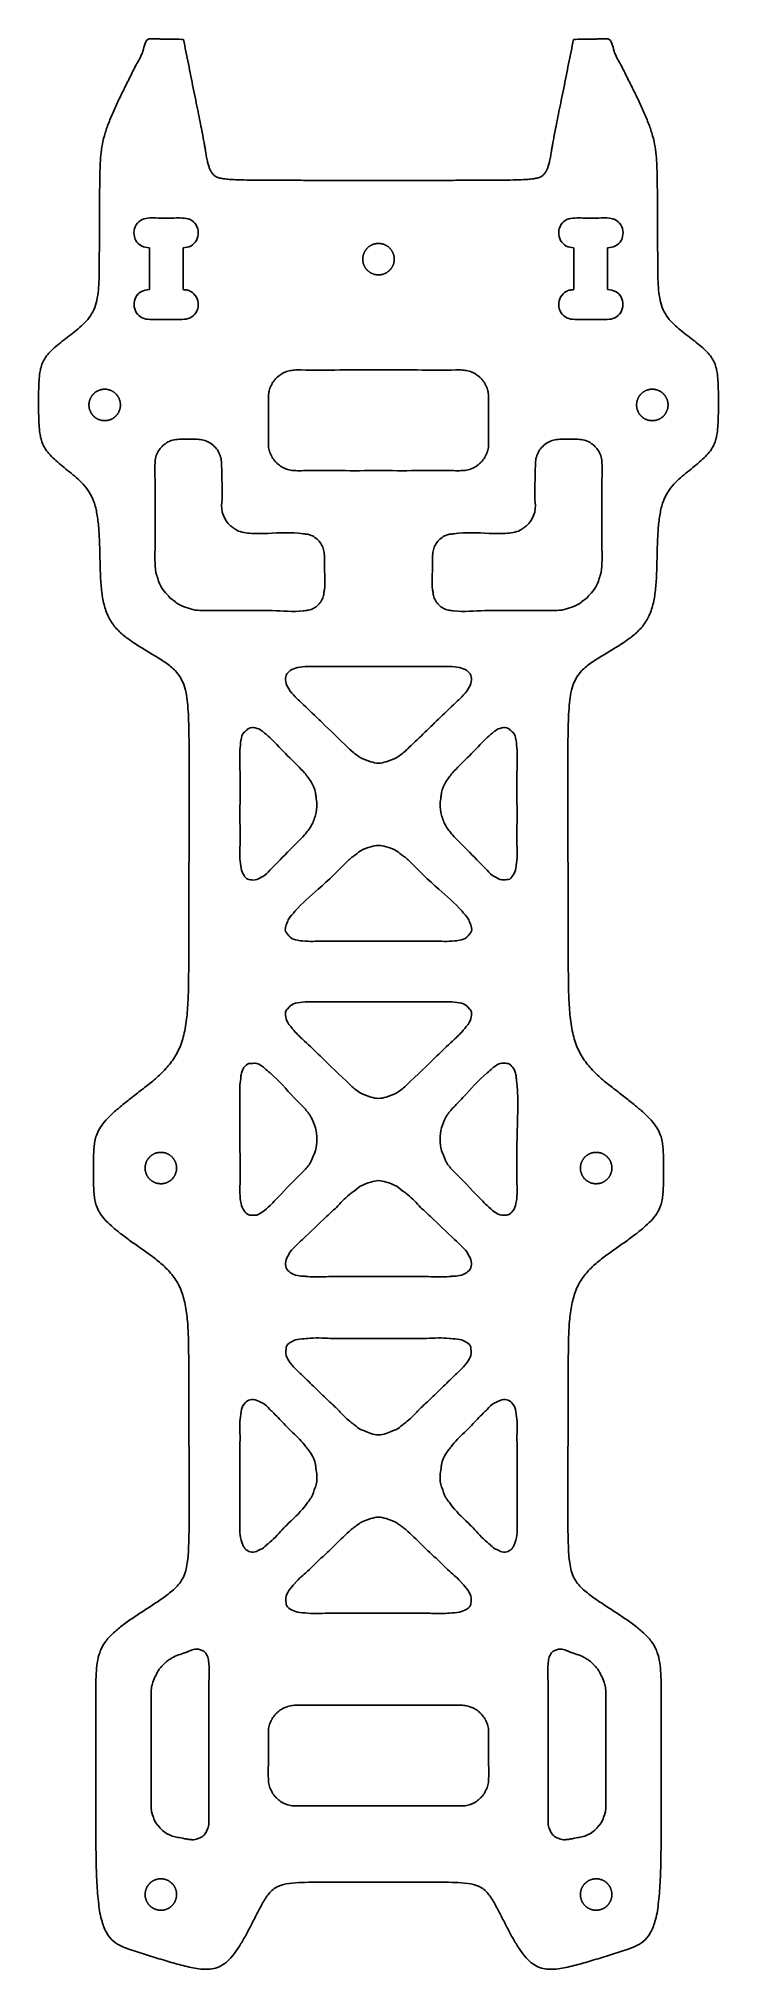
# Model space of a CAD drawing. Header units: millimetres. Extents: x -22 to 22, y -61 to 61.
import ezdxf

# ---------------------------------------------------------------- set-up
doc = ezdxf.new("R2010")
doc.units = ezdxf.units.MM
doc.layers.get('0').update_dxf_attribs({"linetype": 'CONTINUOUS'})

msp = doc.modelspace()

# ---------------------------------------------------------------- linework, layer by layer
for p, q in [((-14.57, 45.43), (-14.57, 48.09)), ((-12.43, 48.09), (-12.43, 45.43)), ((12.43, 45.43), (12.43, 48.09)), ((14.57, 48.09), (14.57, 45.43))]:
    msp.add_line(p, q)
for points, knots in [([(-12.4, 61.34), (-12.58, 61.34), (-12.86, 61.35), (-13.22, 61.35), (-13.5, 61.36), (-13.77, 61.36), (-14.04, 61.37), (-14.31, 61.36), (-14.83, 61.44), (-14.92, 60.5), (-15.38, 59.83), (-15.75, 59.02), (-16.15, 58.25), (-16.53, 57.48), (-16.88, 56.71), (-17.19, 55.96), (-17.44, 55.23), (-17.6, 54.51), (-17.68, 53.82), (-17.71, 53.14), (-17.72, 52.46), (-17.73, 51.78), (-17.74, 51.1), (-17.74, 50.41), (-17.74, 49.71), (-17.74, 49), (-17.75, 48.29), (-17.75, 47.56), (-17.76, 46.83), (-17.76, 46.11), (-17.8, 45.41), (-17.89, 44.75), (-18.08, 44.15), (-18.38, 43.64), (-18.77, 43.22), (-19.2, 42.84), (-19.66, 42.5), (-20.1, 42.16), (-20.51, 41.82), (-20.88, 41.48), (-21.17, 41.14), (-21.37, 40.78), (-21.49, 40.42), (-21.55, 40.06), (-21.58, 39.71), (-21.6, 39.35), (-21.61, 38.99), (-21.61, 38.62), (-21.61, 38.26), (-21.61, 37.89), (-21.61, 37.52), (-21.6, 37.15), (-21.58, 36.77), (-21.55, 36.4), (-21.49, 36.02), (-21.37, 35.64), (-21.17, 35.26), (-20.88, 34.9), (-20.51, 34.55), (-20.1, 34.19), (-19.65, 33.84), (-19.2, 33.47), (-18.75, 33.06), (-18.36, 32.55), (-18.06, 31.91), (-17.88, 31.14), (-17.78, 30.26), (-17.73, 29.3), (-17.71, 28.3), (-17.69, 27.3), (-17.62, 26.33), (-17.48, 25.43), (-17.21, 24.62), (-16.76, 23.94), (-16.18, 23.4), (-15.53, 22.94), (-14.84, 22.52), (-14.14, 22.1), (-13.46, 21.66), (-12.76, 21.11), (-12.26, 20.18), (-12.1, 18.9), (-12.05, 17.41), (-12.04, 15.79), (-12.04, 14.15), (-12.04, 12.51), (-12.04, 10.91), (-12.05, 9.34), (-12.05, 7.81), (-12.05, 6.32), (-12.05, 4.88), (-12.06, 3.47), (-12.07, 2.09), (-12.08, 0.77), (-12.14, -0.5), (-12.29, -1.66), (-12.57, -2.7), (-13.05, -3.57), (-13.66, -4.29), (-14.34, -4.9), (-15.06, -5.45), (-15.75, -5.99), (-16.4, -6.51), (-16.97, -7), (-17.42, -7.47), (-17.74, -7.91), (-17.94, -8.33), (-18.04, -8.72), (-18.09, -9.1), (-18.11, -9.46), (-18.13, -9.83), (-18.13, -10.19), (-18.13, -10.56), (-18.13, -10.93), (-18.13, -11.3), (-18.11, -11.68), (-18.09, -12.06), (-18.04, -12.45), (-17.94, -12.85), (-17.74, -13.27), (-17.42, -13.7), (-16.97, -14.14), (-16.4, -14.6), (-15.75, -15.08), (-15.06, -15.57), (-14.34, -16.07), (-13.66, -16.62), (-13.05, -17.26), (-12.57, -18.05), (-12.29, -19), (-12.14, -20.05), (-12.08, -21.17), (-12.07, -22.34), (-12.06, -23.53), (-12.05, -24.73), (-12.05, -25.92), (-12.05, -27.12), (-12.05, -28.32), (-12.04, -29.52), (-12.04, -30.72), (-12.04, -31.92), (-12.04, -33.11), (-12.06, -34.28), (-12.11, -35.37), (-12.3, -36.37), (-12.85, -37.12), (-13.54, -37.65), (-14.26, -38.15), (-14.99, -38.62), (-15.71, -39.09), (-16.39, -39.58), (-16.98, -40.08), (-17.45, -40.62), (-17.75, -41.24), (-17.9, -41.89), (-17.96, -42.59), (-17.97, -43.35), (-17.98, -44.17), (-17.98, -45.08), (-17.98, -46.09), (-17.98, -47.22), (-17.98, -48.46), (-17.98, -49.82), (-17.98, -51.27), (-17.97, -52.79), (-17.96, -54.33), (-17.92, -55.82), (-17.82, -57.16), (-17.64, -58.26), (-17.32, -59.08), (-16.87, -59.62), (-16.35, -59.93), (-15.81, -60.11), (-15.28, -60.29), (-14.75, -60.46), (-14.23, -60.62), (-13.7, -60.78), (-13.19, -60.94), (-12.68, -61.08), (-12.17, -61.21), (-11.68, -61.31), (-11.19, -61.38), (-10.71, -61.38), (-10.23, -61.28), (-9.77, -61.03), (-9.36, -60.63), (-8.97, -60.11), (-8.59, -59.5), (-8.23, -58.83), (-7.87, -58.11), (-7.49, -57.4), (-7.12, -56.72), (-6.59, -56.14), (-5.85, -55.91), (-5.06, -55.86), (-4.24, -55.84), (-3.39, -55.84), (-2.54, -55.84), (-1.7, -55.84), (-0.85, -55.84), (0, -55.84), (0.85, -55.84), (1.7, -55.84), (2.54, -55.84), (3.39, -55.84), (4.24, -55.84), (5.06, -55.86), (5.85, -55.91), (6.59, -56.14), (7.12, -56.72), (7.49, -57.4), (7.87, -58.11), (8.23, -58.83), (8.59, -59.5), (8.97, -60.11), (9.36, -60.63), (9.77, -61.03), (10.23, -61.28), (10.71, -61.38), (11.19, -61.38), (11.68, -61.31), (12.17, -61.21), (12.68, -61.08), (13.19, -60.94), (13.7, -60.78), (14.23, -60.62), (14.75, -60.46), (15.28, -60.29), (15.81, -60.11), (16.35, -59.93), (16.87, -59.62), (17.32, -59.08), (17.64, -58.26), (17.82, -57.16), (17.92, -55.82), (17.96, -54.33), (17.97, -52.79), (17.98, -51.27), (17.98, -49.82), (17.98, -48.46), (17.98, -47.22), (17.98, -46.09), (17.98, -45.08), (17.98, -44.17), (17.97, -43.35), (17.96, -42.59), (17.9, -41.89), (17.75, -41.24), (17.45, -40.62), (16.98, -40.08), (16.39, -39.58), (15.71, -39.09), (14.99, -38.62), (14.26, -38.15), (13.54, -37.65), (12.85, -37.12), (12.3, -36.37), (12.11, -35.37), (12.06, -34.28), (12.04, -33.11), (12.04, -31.92), (12.04, -30.72), (12.04, -29.52), (12.05, -28.32), (12.05, -27.12), (12.05, -25.92), (12.05, -24.73), (12.06, -23.53), (12.07, -22.34), (12.08, -21.17), (12.14, -20.05), (12.29, -19), (12.57, -18.05), (13.05, -17.26), (13.66, -16.62), (14.34, -16.07), (15.06, -15.57), (15.75, -15.08), (16.4, -14.6), (16.97, -14.14), (17.42, -13.7), (17.74, -13.27), (17.94, -12.85), (18.04, -12.45), (18.09, -12.06), (18.11, -11.68), (18.13, -11.3), (18.13, -10.93), (18.13, -10.56), (18.13, -10.19), (18.13, -9.83), (18.11, -9.46), (18.09, -9.1), (18.04, -8.72), (17.94, -8.33), (17.74, -7.91), (17.42, -7.47), (16.97, -7), (16.4, -6.51), (15.75, -5.99), (15.06, -5.45), (14.34, -4.9), (13.66, -4.29), (13.05, -3.57), (12.57, -2.7), (12.29, -1.66), (12.14, -0.5), (12.08, 0.77), (12.07, 2.09), (12.06, 3.47), (12.05, 4.88), (12.05, 6.32), (12.05, 7.81), (12.05, 9.34), (12.04, 10.91), (12.04, 12.51), (12.04, 14.15), (12.04, 15.79), (12.05, 17.41), (12.1, 18.9), (12.26, 20.18), (12.76, 21.11), (13.46, 21.66), (14.14, 22.1), (14.84, 22.52), (15.53, 22.94), (16.18, 23.4), (16.76, 23.94), (17.21, 24.62), (17.48, 25.43), (17.62, 26.33), (17.69, 27.3), (17.71, 28.3), (17.73, 29.3), (17.78, 30.26), (17.88, 31.14), (18.06, 31.91), (18.36, 32.55), (18.75, 33.06), (19.2, 33.47), (19.65, 33.84), (20.1, 34.19), (20.51, 34.55), (20.88, 34.9), (21.17, 35.26), (21.37, 35.64), (21.49, 36.02), (21.55, 36.4), (21.58, 36.77), (21.6, 37.15), (21.61, 37.52), (21.61, 37.89), (21.61, 38.26), (21.61, 38.62), (21.61, 38.99), (21.6, 39.35), (21.58, 39.71), (21.55, 40.06), (21.49, 40.42), (21.37, 40.78), (21.17, 41.14), (20.88, 41.48), (20.51, 41.82), (20.1, 42.16), (19.66, 42.5), (19.2, 42.84), (18.77, 43.22), (18.38, 43.64), (18.08, 44.15), (17.89, 44.75), (17.8, 45.41), (17.76, 46.11), (17.76, 46.83), (17.75, 47.56), (17.75, 48.29), (17.74, 49), (17.74, 49.71), (17.74, 50.41), (17.74, 51.1), (17.73, 51.78), (17.72, 52.46), (17.71, 53.14), (17.68, 53.82), (17.6, 54.51), (17.44, 55.23), (17.19, 55.96), (16.88, 56.71), (16.53, 57.48), (16.15, 58.25), (15.75, 59.02), (15.38, 59.83), (14.92, 60.5), (14.83, 61.44), (14.31, 61.36), (14.04, 61.37), (13.77, 61.36), (13.5, 61.36), (13.22, 61.35), (12.86, 61.35), (12.58, 61.34), (12.4, 61.34)], [0, 0, 0, 0, 0.054648, 0.081972, 0.109296, 0.13662, 0.163943, 0.191267, 0.218591, 0.305941, 0.393248, 0.480466, 0.567554, 0.654207, 0.739103, 0.820778, 0.898036, 0.970571, 1.039937, 1.107688, 1.174976, 1.242602, 1.310837, 1.379837, 1.449753, 1.52068, 1.59248, 1.664955, 1.737909, 1.81077, 1.881548, 1.948287, 2.010017, 2.067929, 2.124861, 2.182083, 2.239398, 2.295803, 2.349754, 2.399753, 2.444711, 2.484746, 2.521906, 2.557924, 2.593707, 2.629583, 2.665637, 2.70192, 2.738468, 2.775296, 2.812369, 2.849641, 2.887081, 2.924686, 2.962648, 3.001709, 3.043412, 3.089707, 3.140817, 3.195775, 3.253186, 3.311766, 3.371578, 3.4341, 3.502787, 3.581999, 3.671627, 3.768843, 3.87002, 3.9713, 4.069139, 4.16068, 4.244641, 4.323211, 4.401152, 4.480708, 4.561744, 4.643228, 4.725061, 4.80856, 4.904514, 5.033867, 5.189618, 5.353676, 5.519176, 5.682868, 5.843628, 6.000875, 6.15402, 6.302652, 6.447063, 6.587718, 6.725084, 6.858916, 6.986226, 7.103901, 7.210278, 7.307196, 7.399919, 7.49145, 7.582242, 7.671071, 7.75506, 7.831081, 7.896301, 7.949569, 7.994132, 8.03373, 8.071102, 8.107799, 8.144261, 8.180691, 8.217259, 8.254103, 8.291274, 8.328829, 8.366848, 8.405595, 8.446234, 8.49111, 8.543719, 8.607322, 8.681069, 8.76236, 8.84823, 8.935829, 9.02351, 9.111111, 9.201005, 9.298119, 9.404415, 9.518239, 9.636366, 9.755575, 9.875111, 9.994865, 10.114729, 10.234611, 10.354493, 10.474375, 10.594257, 10.713837, 10.831629, 10.944245, 11.043389, 11.130465, 11.216854, 11.304261, 11.39196, 11.478936, 11.56265, 11.640633, 11.711568, 11.777113, 11.842625, 11.912026, 11.987246, 12.069359, 12.159847, 12.260341, 12.372475, 12.497292, 12.633478, 12.77913, 12.93235, 13.089784, 13.242322, 13.379658, 13.492292, 13.576084, 13.641145, 13.6988, 13.754952, 13.810805, 13.866327, 13.921448, 13.976092, 14.030142, 14.083334, 14.135404, 14.186165, 14.235448, 14.283138, 14.330359, 14.380219, 14.437006, 14.502081, 14.574379, 14.651903, 14.732368, 14.813806, 14.893382, 14.966659, 15.039913, 15.120042, 15.203471, 15.288094, 15.37292, 15.457746, 15.542573, 15.627399, 15.712225, 15.797052, 15.881878, 15.966704, 16.051327, 16.134756, 16.214885, 16.288139, 16.361416, 16.440991, 16.52243, 16.602894, 16.680418, 16.752716, 16.817791, 16.874578, 16.924438, 16.971659, 17.019349, 17.068632, 17.119393, 17.171463, 17.224656, 17.278705, 17.33335, 17.38847, 17.443992, 17.499845, 17.555998, 17.613652, 17.678713, 17.762506, 17.875139, 18.012475, 18.165014, 18.322446, 18.475667, 18.621319, 18.757505, 18.882322, 18.994456, 19.09495, 19.185438, 19.26755, 19.342771, 19.412172, 19.477684, 19.543229, 19.614162, 19.692146, 19.77586, 19.862837, 19.950536, 20.037943, 20.124331, 20.211408, 20.310552, 20.423166, 20.54096, 20.66054, 20.780421, 20.900304, 21.020186, 21.140068, 21.259932, 21.379685, 21.499221, 21.61843, 21.736558, 21.850382, 21.956677, 22.053791, 22.143685, 22.231287, 22.318967, 22.406566, 22.492437, 22.573728, 22.647474, 22.711077, 22.763686, 22.808562, 22.849201, 22.887948, 22.925968, 22.963522, 23.000694, 23.037537, 23.074106, 23.110535, 23.146997, 23.183693, 23.221066, 23.260664, 23.305228, 23.358496, 23.423716, 23.499736, 23.583726, 23.672555, 23.763347, 23.854878, 23.9476, 24.044518, 24.150895, 24.26857, 24.395881, 24.529712, 24.667079, 24.807734, 24.952145, 25.100777, 25.253922, 25.411168, 25.571929, 25.735621, 25.901121, 26.065179, 26.220929, 26.350282, 26.446237, 26.529735, 26.611569, 26.693053, 26.774089, 26.853645, 26.931585, 27.010156, 27.094116, 27.185658, 27.283497, 27.384777, 27.485953, 27.58317, 27.672797, 27.752009, 27.820697, 27.883219, 27.943031, 28.001611, 28.059022, 28.113979, 28.165089, 28.211385, 28.253088, 28.292148, 28.33011, 28.367715, 28.405156, 28.442427, 28.4795, 28.516329, 28.552876, 28.589159, 28.625214, 28.661089, 28.696873, 28.73289, 28.770051, 28.810086, 28.855043, 28.905043, 28.958993, 29.015399, 29.072714, 29.129935, 29.186868, 29.24478, 29.30651, 29.373249, 29.444026, 29.516888, 29.589842, 29.662316, 29.734116, 29.805043, 29.87496, 29.943959, 30.012195, 30.07982, 30.147109, 30.214859, 30.284226, 30.356761, 30.434018, 30.515694, 30.60059, 30.687242, 30.774331, 30.861549, 30.948855, 31.036205, 31.063529, 31.090853, 31.118177, 31.145501, 31.172825, 31.200149, 31.254797, 31.254797, 31.254797, 31.254797]), ([(12.4, 61.34), (12.3, 60.82), (12.14, 60.05), (11.93, 59.01), (11.78, 58.24), (11.62, 57.49), (11.48, 56.77), (11.35, 56.13), (11.24, 55.58), (11.16, 55.15), (11.1, 54.81), (11.05, 54.55), (11.01, 54.33), (10.98, 54.13), (10.95, 53.94), (10.91, 53.77), (10.88, 53.61), (10.85, 53.47), (10.81, 53.35), (10.78, 53.23), (10.74, 53.13), (10.7, 53.04), (10.65, 52.95), (10.61, 52.88), (10.55, 52.8), (10.49, 52.73), (10.42, 52.67), (10.33, 52.61), (10.21, 52.56), (10.06, 52.51), (9.81, 52.47), (9.43, 52.43), (8.87, 52.41), (8.11, 52.39), (7.16, 52.38), (6.08, 52.38), (4.91, 52.38), (3.71, 52.37), (2.48, 52.37), (1.24, 52.37), (0, 52.37), (-1.24, 52.37), (-2.48, 52.37), (-3.71, 52.37), (-4.91, 52.38), (-6.08, 52.38), (-7.16, 52.38), (-8.11, 52.39), (-8.87, 52.41), (-9.43, 52.43), (-9.81, 52.47), (-10.06, 52.51), (-10.21, 52.56), (-10.33, 52.61), (-10.42, 52.67), (-10.49, 52.73), (-10.55, 52.8), (-10.61, 52.88), (-10.65, 52.95), (-10.7, 53.04), (-10.74, 53.13), (-10.78, 53.23), (-10.81, 53.35), (-10.85, 53.47), (-10.88, 53.61), (-10.91, 53.77), (-10.95, 53.94), (-10.98, 54.13), (-11.01, 54.33), (-11.05, 54.55), (-11.1, 54.81), (-11.16, 55.15), (-11.24, 55.58), (-11.35, 56.13), (-11.48, 56.77), (-11.62, 57.49), (-11.78, 58.24), (-11.93, 59.01), (-12.14, 60.05), (-12.3, 60.82), (-12.4, 61.34)], [0, 0, 0, 0, 0.158576, 0.237634, 0.316419, 0.394288, 0.468402, 0.535371, 0.591809, 0.635438, 0.668428, 0.694058, 0.715604, 0.735752, 0.754824, 0.772554, 0.788679, 0.803035, 0.815843, 0.827422, 0.838099, 0.848161, 0.857748, 0.866976, 0.875975, 0.884941, 0.894325, 0.90472, 0.916772, 0.931898, 0.954752, 0.990937, 1.046018, 1.123675, 1.220247, 1.330221, 1.448081, 1.569125, 1.691942, 1.81594, 1.94053, 2.06512, 2.189118, 2.311935, 2.43298, 2.550839, 2.660813, 2.757385, 2.835042, 2.890123, 2.926309, 2.949162, 2.964288, 2.976341, 2.986735, 2.996119, 3.005085, 3.014084, 3.023312, 3.0329, 3.042962, 3.053638, 3.065217, 3.078025, 3.092381, 3.108506, 3.126236, 3.145309, 3.165456, 3.187002, 3.212632, 3.245622, 3.289251, 3.345689, 3.412658, 3.486772, 3.564641, 3.643425, 3.722484, 3.88106, 3.88106, 3.88106, 3.88106]), ([(-14.57, 48.09), (-14.74, 48.1), (-14.92, 48.13), (-15.07, 48.21), (-15.22, 48.28), (-15.35, 48.41), (-15.43, 48.56), (-15.6, 48.87), (-15.59, 49.25), (-15.41, 49.54), (-15.31, 49.69), (-15.18, 49.81), (-15.03, 49.88), (-14.87, 49.96), (-14.7, 49.98), (-14.53, 49.99), (-14.36, 49.99), (-14.19, 49.99), (-14.02, 49.98), (-13.85, 49.98), (-13.67, 49.98), (-13.5, 49.98), (-13.33, 49.98), (-13.16, 49.98), (-12.99, 49.98), (-12.82, 49.99), (-12.65, 49.99), (-12.48, 49.98), (-12.31, 49.98), (-12.13, 49.96), (-11.98, 49.88), (-11.83, 49.81), (-11.69, 49.69), (-11.6, 49.54), (-11.42, 49.25), (-11.41, 48.87), (-11.58, 48.56), (-11.66, 48.41), (-11.79, 48.28), (-11.94, 48.2), (-12.09, 48.13), (-12.26, 48.1), (-12.43, 48.09)], [0, 0, 0, 0, 0.0513123, 0.0513123, 0.0513123, 0.1026246, 0.1026246, 0.1026246, 0.2052493, 0.2052493, 0.2052493, 0.2565616, 0.2565616, 0.2565616, 0.3078739, 0.3078739, 0.3078739, 0.3591862, 0.3591862, 0.3591862, 0.4104985, 0.4104985, 0.4104985, 0.4618109, 0.4618109, 0.4618109, 0.5131232, 0.5131232, 0.5131232, 0.5644355, 0.5644355, 0.5644355, 0.6157478, 0.6157478, 0.6157478, 0.7183724, 0.7183724, 0.7183724, 0.7696848, 0.7696848, 0.7696848, 0.8209971, 0.8209971, 0.8209971, 0.8209971]), ([(12.43, 48.09), (12.26, 48.1), (12.09, 48.13), (11.94, 48.2), (11.79, 48.28), (11.66, 48.41), (11.58, 48.56), (11.41, 48.87), (11.42, 49.25), (11.6, 49.54), (11.69, 49.69), (11.83, 49.81), (11.98, 49.88), (12.13, 49.96), (12.31, 49.98), (12.48, 49.98), (12.65, 49.99), (12.82, 49.99), (12.99, 49.98), (13.16, 49.98), (13.33, 49.98), (13.5, 49.98), (13.67, 49.98), (13.85, 49.98), (14.02, 49.98), (14.19, 49.99), (14.36, 49.99), (14.53, 49.99), (14.7, 49.98), (14.87, 49.96), (15.03, 49.88), (15.18, 49.81), (15.31, 49.69), (15.41, 49.54), (15.59, 49.25), (15.6, 48.87), (15.43, 48.56), (15.35, 48.41), (15.22, 48.28), (15.07, 48.21), (14.92, 48.13), (14.74, 48.1), (14.57, 48.09)], [0, 0, 0, 0, 0.0513123, 0.0513123, 0.0513123, 0.1026246, 0.1026246, 0.1026246, 0.2052493, 0.2052493, 0.2052493, 0.2565616, 0.2565616, 0.2565616, 0.3078739, 0.3078739, 0.3078739, 0.3591862, 0.3591862, 0.3591862, 0.4104985, 0.4104985, 0.4104985, 0.4618109, 0.4618109, 0.4618109, 0.5131232, 0.5131232, 0.5131232, 0.5644355, 0.5644355, 0.5644355, 0.6157478, 0.6157478, 0.6157478, 0.7183724, 0.7183724, 0.7183724, 0.7696848, 0.7696848, 0.7696848, 0.8209971, 0.8209971, 0.8209971, 0.8209971]), ([(-1, 47.34), (-1, 47.36), (-1, 47.38), (-1, 47.39), (-1, 47.41), (-1, 47.43), (-1, 47.44), (-1, 47.46), (-0.99, 47.48), (-0.99, 47.49), (-0.99, 47.51), (-0.99, 47.52), (-0.99, 47.54), (-0.98, 47.56), (-0.98, 47.57), (-0.98, 47.59), (-0.97, 47.6), (-0.97, 47.62), (-0.96, 47.64), (-0.96, 47.65), (-0.95, 47.67), (-0.95, 47.68), (-0.94, 47.7), (-0.94, 47.71), (-0.93, 47.73), (-0.93, 47.74), (-0.92, 47.76), (-0.91, 47.77), (-0.91, 47.79), (-0.9, 47.8), (-0.89, 47.82), (-0.88, 47.83), (-0.88, 47.85), (-0.87, 47.86), (-0.86, 47.88), (-0.85, 47.89), (-0.84, 47.9), (-0.83, 47.92), (-0.83, 47.93), (-0.82, 47.94), (-0.81, 47.96), (-0.8, 47.97), (-0.79, 47.98), (-0.78, 47.99), (-0.78, 47.99), (-0.78, 47.99), (-0.77, 48), (-0.76, 48.01), (-0.76, 48.02), (-0.74, 48.03), (-0.73, 48.05), (-0.72, 48.06), (-0.71, 48.07), (-0.7, 48.08), (-0.69, 48.09), (-0.68, 48.1), (-0.66, 48.11), (-0.65, 48.12), (-0.64, 48.14), (-0.63, 48.15), (-0.61, 48.16), (-0.6, 48.17), (-0.59, 48.18), (-0.57, 48.19), (-0.56, 48.19), (-0.55, 48.2), (-0.53, 48.21), (-0.52, 48.22), (-0.5, 48.23), (-0.49, 48.24), (-0.48, 48.25), (-0.46, 48.25), (-0.45, 48.26), (-0.43, 48.27), (-0.42, 48.27), (-0.4, 48.28), (-0.39, 48.29), (-0.37, 48.29), (-0.36, 48.3), (-0.34, 48.31), (-0.33, 48.31), (-0.31, 48.32), (-0.29, 48.32), (-0.28, 48.33), (-0.26, 48.33), (-0.25, 48.33), (-0.23, 48.34), (-0.22, 48.34), (-0.2, 48.35), (-0.18, 48.35), (-0.17, 48.35), (-0.15, 48.35), (-0.14, 48.36), (-0.12, 48.36), (-0.1, 48.36), (-0.09, 48.36), (-0.07, 48.36), (-0.05, 48.36), (-0.04, 48.37), (-0.02, 48.37), (-0.01, 48.37), (-0.01, 48.36), (0, 48.36), (0.01, 48.36), (0.01, 48.37), (0.02, 48.37), (0.04, 48.37), (0.05, 48.36), (0.07, 48.36), (0.09, 48.36), (0.1, 48.36), (0.12, 48.36), (0.14, 48.36), (0.15, 48.35), (0.17, 48.35), (0.18, 48.35), (0.2, 48.35), (0.22, 48.34), (0.23, 48.34), (0.25, 48.33), (0.26, 48.33), (0.28, 48.33), (0.29, 48.32), (0.31, 48.32), (0.33, 48.31), (0.34, 48.31), (0.36, 48.3), (0.37, 48.29), (0.39, 48.29), (0.4, 48.28), (0.42, 48.27), (0.43, 48.27), (0.45, 48.26), (0.46, 48.25), (0.48, 48.25), (0.49, 48.24), (0.5, 48.23), (0.52, 48.22), (0.53, 48.21), (0.55, 48.2), (0.56, 48.19), (0.57, 48.19), (0.59, 48.18), (0.6, 48.17), (0.61, 48.16), (0.63, 48.15), (0.64, 48.14), (0.65, 48.12), (0.66, 48.11), (0.68, 48.1), (0.69, 48.09), (0.7, 48.08), (0.71, 48.07), (0.72, 48.06), (0.73, 48.05), (0.74, 48.03), (0.76, 48.02), (0.76, 48.01), (0.77, 48), (0.78, 47.99), (0.78, 47.99), (0.78, 47.99), (0.79, 47.98), (0.8, 47.97), (0.81, 47.96), (0.82, 47.94), (0.83, 47.93), (0.83, 47.92), (0.84, 47.9), (0.85, 47.89), (0.86, 47.88), (0.87, 47.86), (0.88, 47.85), (0.88, 47.83), (0.89, 47.82), (0.9, 47.8), (0.91, 47.79), (0.91, 47.77), (0.92, 47.76), (0.93, 47.74), (0.93, 47.73), (0.94, 47.71), (0.94, 47.7), (0.95, 47.68), (0.95, 47.67), (0.96, 47.65), (0.96, 47.64), (0.97, 47.62), (0.97, 47.6), (0.98, 47.59), (0.98, 47.57), (0.98, 47.56), (0.99, 47.54), (0.99, 47.52), (0.99, 47.51), (0.99, 47.49), (0.99, 47.48), (1, 47.46), (1, 47.44), (1, 47.43), (1, 47.41), (1, 47.39), (1, 47.38), (1, 47.36), (1, 47.34), (1, 47.33), (1, 47.31), (1, 47.3), (1, 47.28), (1, 47.26), (0.99, 47.25), (0.99, 47.23), (0.99, 47.21), (0.99, 47.2), (0.98, 47.18), (0.98, 47.17), (0.98, 47.15), (0.97, 47.13), (0.97, 47.12), (0.97, 47.1), (0.96, 47.09), (0.96, 47.07), (0.95, 47.05), (0.95, 47.04), (0.94, 47.02), (0.93, 47.01), (0.93, 46.99), (0.92, 46.98), (0.92, 46.96), (0.91, 46.95), (0.9, 46.93), (0.9, 46.92), (0.89, 46.9), (0.88, 46.89), (0.87, 46.88), (0.86, 46.86), (0.86, 46.85), (0.85, 46.83), (0.84, 46.82), (0.83, 46.81), (0.82, 46.79), (0.81, 46.78), (0.8, 46.77), (0.79, 46.75), (0.78, 46.74), (0.77, 46.73), (0.76, 46.71), (0.75, 46.7), (0.74, 46.69), (0.73, 46.68), (0.72, 46.67), (0.7, 46.65), (0.69, 46.64), (0.68, 46.63), (0.67, 46.62), (0.66, 46.61), (0.64, 46.6), (0.63, 46.59), (0.62, 46.58), (0.61, 46.57), (0.59, 46.56), (0.58, 46.55), (0.57, 46.54), (0.55, 46.53), (0.54, 46.52), (0.52, 46.51), (0.51, 46.5), (0.5, 46.5), (0.48, 46.49), (0.47, 46.48), (0.45, 46.47), (0.44, 46.47), (0.42, 46.46), (0.41, 46.45), (0.39, 46.45), (0.38, 46.44), (0.36, 46.43), (0.35, 46.43), (0.33, 46.42), (0.32, 46.42), (0.3, 46.41), (0.29, 46.41), (0.27, 46.4), (0.25, 46.4), (0.24, 46.39), (0.22, 46.39), (0.21, 46.39), (0.19, 46.38), (0.17, 46.38), (0.16, 46.38), (0.14, 46.37), (0.13, 46.37), (0.11, 46.37), (0.09, 46.37), (0.08, 46.37), (0.06, 46.37), (0.04, 46.37), (0.03, 46.37), (0.02, 46.36), (0.01, 46.36), (0, 46.36), (-0.01, 46.36), (-0.02, 46.36), (-0.03, 46.37), (-0.04, 46.37), (-0.06, 46.37), (-0.08, 46.37), (-0.09, 46.37), (-0.11, 46.37), (-0.13, 46.37), (-0.14, 46.37), (-0.16, 46.38), (-0.17, 46.38), (-0.19, 46.38), (-0.21, 46.39), (-0.22, 46.39), (-0.24, 46.39), (-0.25, 46.4), (-0.27, 46.4), (-0.29, 46.41), (-0.3, 46.41), (-0.32, 46.42), (-0.33, 46.42), (-0.35, 46.43), (-0.36, 46.43), (-0.38, 46.44), (-0.39, 46.45), (-0.41, 46.45), (-0.42, 46.46), (-0.44, 46.47), (-0.45, 46.47), (-0.47, 46.48), (-0.48, 46.49), (-0.5, 46.5), (-0.51, 46.5), (-0.52, 46.51), (-0.54, 46.52), (-0.55, 46.53), (-0.57, 46.54), (-0.58, 46.55), (-0.59, 46.56), (-0.61, 46.57), (-0.62, 46.58), (-0.63, 46.59), (-0.64, 46.6), (-0.66, 46.61), (-0.67, 46.62), (-0.68, 46.63), (-0.69, 46.64), (-0.7, 46.65), (-0.72, 46.67), (-0.73, 46.68), (-0.74, 46.69), (-0.75, 46.7), (-0.76, 46.71), (-0.77, 46.73), (-0.78, 46.74), (-0.79, 46.75), (-0.8, 46.77), (-0.81, 46.78), (-0.82, 46.79), (-0.83, 46.81), (-0.84, 46.82), (-0.85, 46.83), (-0.86, 46.85), (-0.86, 46.86), (-0.87, 46.88), (-0.88, 46.89), (-0.89, 46.9), (-0.9, 46.92), (-0.9, 46.93), (-0.91, 46.95), (-0.92, 46.96), (-0.92, 46.98), (-0.93, 46.99), (-0.93, 47.01), (-0.94, 47.02), (-0.95, 47.04), (-0.95, 47.05), (-0.96, 47.07), (-0.96, 47.09), (-0.97, 47.1), (-0.97, 47.12), (-0.97, 47.13), (-0.98, 47.15), (-0.98, 47.17), (-0.98, 47.18), (-0.99, 47.2), (-0.99, 47.21), (-0.99, 47.23), (-0.99, 47.25), (-1, 47.26), (-1, 47.28), (-1, 47.3), (-1, 47.31), (-1, 47.33), (-1, 47.34)], [0, 0, 0, 0, 0.0049091, 0.0049091, 0.0049091, 0.0098188, 0.0098188, 0.0098188, 0.014729, 0.014729, 0.014729, 0.0196382, 0.0196382, 0.0196382, 0.0245485, 0.0245485, 0.0245485, 0.0294581, 0.0294581, 0.0294581, 0.0343684, 0.0343684, 0.0343684, 0.0392777, 0.0392777, 0.0392777, 0.0441871, 0.0441871, 0.0441871, 0.0490973, 0.0490973, 0.0490973, 0.0540074, 0.0540074, 0.0540074, 0.0589162, 0.0589162, 0.0589162, 0.0638263, 0.0638263, 0.0638263, 0.0687366, 0.0687366, 0.0687366, 0.0700931, 0.0700931, 0.0700931, 0.0736462, 0.0736462, 0.0736462, 0.078556, 0.078556, 0.078556, 0.0834662, 0.0834662, 0.0834662, 0.0883753, 0.0883753, 0.0883753, 0.0932854, 0.0932854, 0.0932854, 0.098195, 0.098195, 0.098195, 0.1031047, 0.1031047, 0.1031047, 0.1080144, 0.1080144, 0.1080144, 0.1129241, 0.1129241, 0.1129241, 0.117834, 0.117834, 0.117834, 0.1227439, 0.1227439, 0.1227439, 0.1276537, 0.1276537, 0.1276537, 0.1325634, 0.1325634, 0.1325634, 0.1374733, 0.1374733, 0.1374733, 0.1423829, 0.1423829, 0.1423829, 0.1472927, 0.1472927, 0.1472927, 0.1522026, 0.1522026, 0.1522026, 0.1571123, 0.1571123, 0.1571123, 0.1592026, 0.1592026, 0.1592026, 0.1612929, 0.1612929, 0.1612929, 0.1662026, 0.1662026, 0.1662026, 0.1711125, 0.1711125, 0.1711125, 0.1760223, 0.1760223, 0.1760223, 0.1809319, 0.1809319, 0.1809319, 0.1858418, 0.1858418, 0.1858418, 0.1907515, 0.1907515, 0.1907515, 0.1956613, 0.1956613, 0.1956613, 0.2005712, 0.2005712, 0.2005712, 0.2054811, 0.2054811, 0.2054811, 0.2103908, 0.2103908, 0.2103908, 0.2153005, 0.2153005, 0.2153005, 0.2202102, 0.2202102, 0.2202102, 0.2251198, 0.2251198, 0.2251198, 0.2300299, 0.2300299, 0.2300299, 0.234939, 0.234939, 0.234939, 0.2398492, 0.2398492, 0.2398492, 0.244759, 0.244759, 0.244759, 0.248312, 0.248312, 0.248312, 0.2496686, 0.2496686, 0.2496686, 0.2545789, 0.2545789, 0.2545789, 0.2594889, 0.2594889, 0.2594889, 0.2643978, 0.2643978, 0.2643978, 0.2693079, 0.2693079, 0.2693079, 0.2742181, 0.2742181, 0.2742181, 0.2791275, 0.2791275, 0.2791275, 0.2840368, 0.2840368, 0.2840368, 0.2889471, 0.2889471, 0.2889471, 0.2938567, 0.2938567, 0.2938567, 0.298767, 0.298767, 0.298767, 0.3036762, 0.3036762, 0.3036762, 0.3085864, 0.3085864, 0.3085864, 0.3134961, 0.3134961, 0.3134961, 0.3184052, 0.3184052, 0.3184052, 0.3233155, 0.3233155, 0.3233155, 0.3282249, 0.3282249, 0.3282249, 0.3331352, 0.3331352, 0.3331352, 0.3380449, 0.3380449, 0.3380449, 0.3429544, 0.3429544, 0.3429544, 0.3478644, 0.3478644, 0.3478644, 0.3527738, 0.3527738, 0.3527738, 0.3576841, 0.3576841, 0.3576841, 0.3625936, 0.3625936, 0.3625936, 0.3675034, 0.3675034, 0.3675034, 0.3724128, 0.3724128, 0.3724128, 0.3773229, 0.3773229, 0.3773229, 0.3822325, 0.3822325, 0.3822325, 0.3871422, 0.3871422, 0.3871422, 0.3920521, 0.3920521, 0.3920521, 0.396962, 0.396962, 0.396962, 0.4018718, 0.4018718, 0.4018718, 0.4067818, 0.4067818, 0.4067818, 0.4116913, 0.4116913, 0.4116913, 0.416601, 0.416601, 0.416601, 0.4215111, 0.4215111, 0.4215111, 0.4264204, 0.4264204, 0.4264204, 0.4313303, 0.4313303, 0.4313303, 0.4362402, 0.4362402, 0.4362402, 0.4411501, 0.4411501, 0.4411501, 0.4460596, 0.4460596, 0.4460596, 0.4509696, 0.4509696, 0.4509696, 0.4558793, 0.4558793, 0.4558793, 0.4607891, 0.4607891, 0.4607891, 0.4656988, 0.4656988, 0.4656988, 0.4706087, 0.4706087, 0.4706087, 0.4734625, 0.4734625, 0.4734625, 0.4763163, 0.4763163, 0.4763163, 0.4812262, 0.4812262, 0.4812262, 0.4861359, 0.4861359, 0.4861359, 0.4910457, 0.4910457, 0.4910457, 0.4959554, 0.4959554, 0.4959554, 0.5008654, 0.5008654, 0.5008654, 0.5057749, 0.5057749, 0.5057749, 0.5106847, 0.5106847, 0.5106847, 0.5155947, 0.5155947, 0.5155947, 0.5205046, 0.5205046, 0.5205046, 0.5254139, 0.5254139, 0.5254139, 0.530324, 0.530324, 0.530324, 0.5352337, 0.5352337, 0.5352337, 0.5401432, 0.5401432, 0.5401432, 0.5450532, 0.5450532, 0.5450532, 0.549963, 0.549963, 0.549963, 0.5548729, 0.5548729, 0.5548729, 0.5597828, 0.5597828, 0.5597828, 0.5646925, 0.5646925, 0.5646925, 0.5696021, 0.5696021, 0.5696021, 0.5745122, 0.5745122, 0.5745122, 0.5794216, 0.5794216, 0.5794216, 0.5843314, 0.5843314, 0.5843314, 0.5892409, 0.5892409, 0.5892409, 0.5941512, 0.5941512, 0.5941512, 0.5990606, 0.5990606, 0.5990606, 0.6039706, 0.6039706, 0.6039706, 0.6088801, 0.6088801, 0.6088801, 0.6137898, 0.6137898, 0.6137898, 0.6187001, 0.6187001, 0.6187001, 0.6236095, 0.6236095, 0.6236095, 0.6285198, 0.6285198, 0.6285198, 0.6285198]), ([(-12.43, 45.43), (-12.35, 45.42), (-12.25, 45.42), (-12.17, 45.4), (-12.09, 45.39), (-12.01, 45.35), (-11.94, 45.31), (-11.8, 45.22), (-11.66, 45.1), (-11.58, 44.95), (-11.41, 44.66), (-11.42, 44.27), (-11.6, 43.97), (-11.69, 43.83), (-11.83, 43.7), (-11.98, 43.63), (-12.13, 43.56), (-12.3, 43.54), (-12.48, 43.53), (-12.82, 43.51), (-13.16, 43.52), (-13.5, 43.53), (-13.67, 43.53), (-13.85, 43.53), (-14.02, 43.53), (-14.19, 43.53), (-14.36, 43.52), (-14.53, 43.53), (-14.7, 43.54), (-14.87, 43.56), (-15.03, 43.63), (-15.18, 43.7), (-15.31, 43.83), (-15.4, 43.97), (-15.58, 44.27), (-15.59, 44.65), (-15.43, 44.95), (-15.35, 45.1), (-15.22, 45.23), (-15.07, 45.31), (-14.92, 45.39), (-14.74, 45.42), (-14.57, 45.43)], [0, 0, 0, 0, 0.0256562, 0.0256562, 0.0256562, 0.0513123, 0.0513123, 0.0513123, 0.1026246, 0.1026246, 0.1026246, 0.2052492, 0.2052492, 0.2052492, 0.2565616, 0.2565616, 0.2565616, 0.3078739, 0.3078739, 0.3078739, 0.4104985, 0.4104985, 0.4104985, 0.4618108, 0.4618108, 0.4618108, 0.5131231, 0.5131231, 0.5131231, 0.5644354, 0.5644354, 0.5644354, 0.6157477, 0.6157477, 0.6157477, 0.7183724, 0.7183724, 0.7183724, 0.7696847, 0.7696847, 0.7696847, 0.820997, 0.820997, 0.820997, 0.820997]), ([(14.57, 45.43), (14.74, 45.42), (14.92, 45.39), (15.07, 45.31), (15.22, 45.23), (15.35, 45.1), (15.43, 44.95), (15.59, 44.65), (15.58, 44.27), (15.4, 43.97), (15.31, 43.83), (15.18, 43.7), (15.03, 43.63), (14.87, 43.56), (14.7, 43.54), (14.53, 43.53), (14.36, 43.52), (14.19, 43.53), (14.02, 43.53), (13.85, 43.53), (13.67, 43.53), (13.5, 43.53), (13.16, 43.52), (12.82, 43.51), (12.48, 43.53), (12.3, 43.54), (12.13, 43.56), (11.98, 43.63), (11.83, 43.7), (11.69, 43.83), (11.6, 43.97), (11.42, 44.27), (11.41, 44.66), (11.58, 44.95), (11.66, 45.1), (11.8, 45.22), (11.94, 45.31), (12.01, 45.35), (12.09, 45.39), (12.17, 45.4), (12.25, 45.42), (12.35, 45.42), (12.43, 45.43)], [0, 0, 0, 0, 0.0513123, 0.0513123, 0.0513123, 0.1026246, 0.1026246, 0.1026246, 0.2052492, 0.2052492, 0.2052492, 0.2565616, 0.2565616, 0.2565616, 0.3078739, 0.3078739, 0.3078739, 0.3591862, 0.3591862, 0.3591862, 0.4104985, 0.4104985, 0.4104985, 0.5131231, 0.5131231, 0.5131231, 0.5644354, 0.5644354, 0.5644354, 0.6157477, 0.6157477, 0.6157477, 0.7183724, 0.7183724, 0.7183724, 0.7696847, 0.7696847, 0.7696847, 0.7953408, 0.7953408, 0.7953408, 0.820997, 0.820997, 0.820997, 0.820997]), ([(-7, 38.58), (-7, 38.64), (-7, 38.69), (-6.99, 38.75), (-6.99, 38.77), (-6.98, 38.8), (-6.98, 38.82), (-6.98, 38.86), (-6.97, 38.89), (-6.97, 38.92), (-6.96, 38.97), (-6.94, 39.03), (-6.93, 39.08), (-6.91, 39.14), (-6.89, 39.19), (-6.87, 39.24), (-6.85, 39.3), (-6.82, 39.35), (-6.79, 39.4), (-6.77, 39.45), (-6.74, 39.5), (-6.71, 39.54), (-6.68, 39.59), (-6.64, 39.64), (-6.61, 39.68), (-6.57, 39.73), (-6.53, 39.77), (-6.49, 39.81), (-6.45, 39.85), (-6.41, 39.89), (-6.36, 39.92), (-6.32, 39.96), (-6.28, 39.99), (-6.23, 40.02), (-6.18, 40.06), (-6.13, 40.08), (-6.08, 40.11), (-6.03, 40.14), (-5.98, 40.16), (-5.93, 40.18), (-5.87, 40.21), (-5.82, 40.23), (-5.77, 40.24), (-5.71, 40.26), (-5.66, 40.27), (-5.6, 40.28), (-5.55, 40.29), (-5.49, 40.3), (-5.43, 40.31), (-5.38, 40.31), (-5.32, 40.32), (-5.26, 40.32), (-5.15, 40.32), (-5.04, 40.32), (-4.92, 40.32), (-4.1, 40.31), (-3.28, 40.31), (-2.46, 40.32), (-1.64, 40.32), (-0.82, 40.32), (0, 40.32), (0.82, 40.32), (1.64, 40.32), (2.46, 40.32), (3.28, 40.31), (4.1, 40.31), (4.92, 40.32), (5.04, 40.32), (5.15, 40.32), (5.26, 40.32), (5.32, 40.32), (5.38, 40.31), (5.43, 40.31), (5.49, 40.3), (5.55, 40.29), (5.6, 40.28), (5.66, 40.27), (5.71, 40.26), (5.77, 40.24), (5.82, 40.23), (5.87, 40.21), (5.93, 40.18), (5.98, 40.16), (6.03, 40.14), (6.08, 40.11), (6.13, 40.08), (6.18, 40.06), (6.23, 40.02), (6.28, 39.99), (6.32, 39.96), (6.36, 39.92), (6.41, 39.89), (6.45, 39.85), (6.49, 39.81), (6.53, 39.77), (6.57, 39.73), (6.61, 39.68), (6.64, 39.64), (6.68, 39.59), (6.71, 39.54), (6.74, 39.5), (6.77, 39.45), (6.79, 39.4), (6.82, 39.35), (6.85, 39.3), (6.87, 39.24), (6.89, 39.19), (6.91, 39.14), (6.93, 39.08), (6.94, 39.03), (6.96, 38.97), (6.97, 38.92), (6.97, 38.89), (6.98, 38.86), (6.98, 38.82), (6.98, 38.8), (6.99, 38.77), (6.99, 38.75), (7, 38.69), (7, 38.64), (7, 38.58), (7.01, 37.88), (7, 37.19), (7, 36.49), (7, 36.21), (7.01, 35.93), (7, 35.65), (7, 35.6), (7, 35.54), (6.99, 35.48), (6.99, 35.43), (6.98, 35.37), (6.97, 35.31), (6.96, 35.26), (6.94, 35.2), (6.93, 35.15), (6.91, 35.09), (6.89, 35.04), (6.87, 34.99), (6.85, 34.94), (6.82, 34.88), (6.79, 34.83), (6.77, 34.78), (6.74, 34.74), (6.71, 34.69), (6.68, 34.64), (6.64, 34.6), (6.61, 34.55), (6.57, 34.51), (6.53, 34.46), (6.49, 34.42), (6.45, 34.39), (6.41, 34.35), (6.37, 34.32), (6.33, 34.28), (6.28, 34.24), (6.23, 34.21), (6.18, 34.18), (6.13, 34.15), (6.08, 34.12), (6.03, 34.09), (5.98, 34.07), (5.93, 34.05), (5.87, 34.03), (5.82, 34.01), (5.77, 33.99), (5.71, 33.97), (5.66, 33.96), (5.6, 33.95), (5.55, 33.94), (5.49, 33.93), (5.43, 33.92), (5.38, 33.92), (5.32, 33.92), (5.26, 33.92), (5.1, 33.91), (4.94, 33.91), (4.77, 33.92), (3.98, 33.92), (3.19, 33.92), (2.4, 33.92), (1.6, 33.91), (0.8, 33.92), (0, 33.92), (-0.8, 33.92), (-1.6, 33.91), (-2.4, 33.92), (-3.19, 33.92), (-3.98, 33.92), (-4.77, 33.92), (-4.94, 33.91), (-5.1, 33.91), (-5.26, 33.92), (-5.32, 33.92), (-5.38, 33.92), (-5.43, 33.92), (-5.49, 33.93), (-5.55, 33.94), (-5.6, 33.95), (-5.66, 33.96), (-5.71, 33.97), (-5.77, 33.99), (-5.82, 34.01), (-5.87, 34.03), (-5.93, 34.05), (-5.98, 34.07), (-6.03, 34.09), (-6.08, 34.12), (-6.13, 34.15), (-6.18, 34.18), (-6.23, 34.21), (-6.28, 34.24), (-6.32, 34.27), (-6.36, 34.31), (-6.41, 34.35), (-6.45, 34.39), (-6.49, 34.42), (-6.53, 34.46), (-6.57, 34.51), (-6.61, 34.55), (-6.64, 34.6), (-6.68, 34.64), (-6.71, 34.69), (-6.74, 34.74), (-6.77, 34.78), (-6.79, 34.83), (-6.82, 34.88), (-6.85, 34.94), (-6.87, 34.99), (-6.89, 35.04), (-6.91, 35.09), (-6.93, 35.15), (-6.94, 35.2), (-6.96, 35.26), (-6.97, 35.31), (-6.98, 35.37), (-6.99, 35.43), (-6.99, 35.48), (-7, 35.54), (-7, 35.6), (-7, 35.65), (-7.01, 35.93), (-7, 36.21), (-7, 36.49), (-7, 37.19), (-7.01, 37.88), (-7, 38.58)], [0, 0, 0, 0, 0.017049, 0.017049, 0.017049, 0.02464, 0.02464, 0.02464, 0.034101, 0.034101, 0.034101, 0.051153, 0.051153, 0.051153, 0.068202, 0.068202, 0.068202, 0.085253, 0.085253, 0.085253, 0.102303, 0.102303, 0.102303, 0.119354, 0.119354, 0.119354, 0.136405, 0.136405, 0.136405, 0.153456, 0.153456, 0.153456, 0.170506, 0.170506, 0.170506, 0.187556, 0.187556, 0.187556, 0.204607, 0.204607, 0.204607, 0.221657, 0.221657, 0.221657, 0.238708, 0.238708, 0.238708, 0.255759, 0.255759, 0.255759, 0.272809, 0.272809, 0.272809, 0.306668, 0.306668, 0.306668, 0.553221, 0.553221, 0.553221, 0.799063, 0.799063, 0.799063, 1.044905, 1.044905, 1.044905, 1.291459, 1.291459, 1.291459, 1.325318, 1.325318, 1.325318, 1.342368, 1.342368, 1.342368, 1.359419, 1.359419, 1.359419, 1.37647, 1.37647, 1.37647, 1.39352, 1.39352, 1.39352, 1.410571, 1.410571, 1.410571, 1.427621, 1.427621, 1.427621, 1.444671, 1.444671, 1.444671, 1.461722, 1.461722, 1.461722, 1.478773, 1.478773, 1.478773, 1.495824, 1.495824, 1.495824, 1.512874, 1.512874, 1.512874, 1.529925, 1.529925, 1.529925, 1.546974, 1.546974, 1.546974, 1.564026, 1.564026, 1.564026, 1.573487, 1.573487, 1.573487, 1.581078, 1.581078, 1.581078, 1.598127, 1.598127, 1.598127, 1.806768, 1.806768, 1.806768, 1.890696, 1.890696, 1.890696, 1.907748, 1.907748, 1.907748, 1.9248, 1.9248, 1.9248, 1.941848, 1.941848, 1.941848, 1.9589, 1.9589, 1.9589, 1.975949, 1.975949, 1.975949, 1.993001, 1.993001, 1.993001, 2.010051, 2.010051, 2.010051, 2.027102, 2.027102, 2.027102, 2.043221, 2.043221, 2.043221, 2.061202, 2.061202, 2.061202, 2.078254, 2.078254, 2.078254, 2.095304, 2.095304, 2.095304, 2.112355, 2.112355, 2.112355, 2.129405, 2.129405, 2.129405, 2.146456, 2.146456, 2.146456, 2.163506, 2.163506, 2.163506, 2.212512, 2.212512, 2.212512, 2.449908, 2.449908, 2.449908, 2.689761, 2.689761, 2.689761, 2.929613, 2.929613, 2.929613, 3.167009, 3.167009, 3.167009, 3.216015, 3.216015, 3.216015, 3.233065, 3.233065, 3.233065, 3.250116, 3.250116, 3.250116, 3.267166, 3.267166, 3.267166, 3.284217, 3.284217, 3.284217, 3.301267, 3.301267, 3.301267, 3.318319, 3.318319, 3.318319, 3.335369, 3.335369, 3.335369, 3.352419, 3.352419, 3.352419, 3.36947, 3.36947, 3.36947, 3.38652, 3.38652, 3.38652, 3.403572, 3.403572, 3.403572, 3.420621, 3.420621, 3.420621, 3.437673, 3.437673, 3.437673, 3.454721, 3.454721, 3.454721, 3.471773, 3.471773, 3.471773, 3.488825, 3.488825, 3.488825, 3.572753, 3.572753, 3.572753, 3.781394, 3.781394, 3.781394, 3.781394]), ([(-18.41, 38.07), (-18.41, 38.09), (-18.41, 38.11), (-18.41, 38.12), (-18.41, 38.14), (-18.41, 38.16), (-18.41, 38.17), (-18.41, 38.19), (-18.4, 38.21), (-18.4, 38.22), (-18.4, 38.24), (-18.4, 38.25), (-18.39, 38.27), (-18.39, 38.28), (-18.39, 38.29), (-18.39, 38.3), (-18.39, 38.3), (-18.39, 38.31), (-18.38, 38.32), (-18.38, 38.33), (-18.38, 38.35), (-18.37, 38.37), (-18.37, 38.38), (-18.36, 38.4), (-18.36, 38.41), (-18.35, 38.43), (-18.35, 38.44), (-18.34, 38.46), (-18.34, 38.47), (-18.33, 38.49), (-18.32, 38.5), (-18.32, 38.52), (-18.31, 38.53), (-18.3, 38.55), (-18.29, 38.56), (-18.29, 38.58), (-18.28, 38.59), (-18.27, 38.61), (-18.26, 38.62), (-18.25, 38.63), (-18.24, 38.65), (-18.23, 38.66), (-18.22, 38.67), (-18.22, 38.69), (-18.21, 38.7), (-18.2, 38.71), (-18.19, 38.73), (-18.17, 38.74), (-18.16, 38.75), (-18.15, 38.76), (-18.14, 38.78), (-18.13, 38.79), (-18.12, 38.8), (-18.11, 38.81), (-18.1, 38.82), (-18.08, 38.83), (-18.07, 38.84), (-18.06, 38.86), (-18.05, 38.86), (-18.04, 38.87), (-18.03, 38.88), (-18.01, 38.89), (-18, 38.9), (-17.98, 38.92), (-17.97, 38.92), (-17.96, 38.93), (-17.94, 38.94), (-17.93, 38.95), (-17.91, 38.96), (-17.9, 38.97), (-17.88, 38.98), (-17.87, 38.98), (-17.86, 38.99), (-17.84, 39), (-17.83, 39), (-17.81, 39.01), (-17.8, 39.02), (-17.78, 39.02), (-17.77, 39.03), (-17.75, 39.04), (-17.73, 39.04), (-17.72, 39.05), (-17.7, 39.05), (-17.69, 39.06), (-17.67, 39.06), (-17.66, 39.06), (-17.64, 39.07), (-17.62, 39.07), (-17.61, 39.08), (-17.59, 39.08), (-17.58, 39.08), (-17.56, 39.08), (-17.55, 39.09), (-17.53, 39.09), (-17.51, 39.09), (-17.5, 39.09), (-17.48, 39.09), (-17.46, 39.09), (-17.45, 39.09), (-17.43, 39.1), (-17.41, 39.1), (-17.4, 39.1), (-17.38, 39.1), (-17.36, 39.09), (-17.35, 39.09), (-17.33, 39.09), (-17.32, 39.09), (-17.3, 39.09), (-17.28, 39.09), (-17.27, 39.09), (-17.25, 39.08), (-17.23, 39.08), (-17.22, 39.08), (-17.2, 39.07), (-17.19, 39.07), (-17.17, 39.07), (-17.15, 39.06), (-17.14, 39.06), (-17.12, 39.05), (-17.11, 39.05), (-17.09, 39.04), (-17.08, 39.04), (-17.06, 39.03), (-17.05, 39.03), (-17.03, 39.02), (-17.02, 39.01), (-17, 39.01), (-16.99, 39), (-16.97, 38.99), (-16.96, 38.99), (-16.94, 38.98), (-16.93, 38.97), (-16.91, 38.96), (-16.9, 38.96), (-16.88, 38.95), (-16.87, 38.94), (-16.86, 38.93), (-16.84, 38.92), (-16.83, 38.91), (-16.82, 38.9), (-16.8, 38.89), (-16.79, 38.88), (-16.78, 38.87), (-16.77, 38.86), (-16.75, 38.85), (-16.74, 38.84), (-16.73, 38.83), (-16.72, 38.82), (-16.7, 38.81), (-16.69, 38.79), (-16.68, 38.78), (-16.67, 38.77), (-16.66, 38.76), (-16.65, 38.75), (-16.64, 38.73), (-16.63, 38.72), (-16.62, 38.71), (-16.61, 38.69), (-16.6, 38.68), (-16.59, 38.67), (-16.58, 38.65), (-16.57, 38.64), (-16.56, 38.63), (-16.55, 38.61), (-16.55, 38.6), (-16.54, 38.58), (-16.53, 38.57), (-16.52, 38.56), (-16.51, 38.54), (-16.51, 38.53), (-16.5, 38.51), (-16.49, 38.5), (-16.49, 38.49), (-16.49, 38.49), (-16.49, 38.48), (-16.48, 38.47), (-16.48, 38.46), (-16.47, 38.45), (-16.47, 38.44), (-16.46, 38.42), (-16.46, 38.41), (-16.45, 38.39), (-16.45, 38.37), (-16.44, 38.36), (-16.44, 38.34), (-16.44, 38.33), (-16.43, 38.31), (-16.43, 38.29), (-16.43, 38.28), (-16.42, 38.26), (-16.42, 38.25), (-16.42, 38.23), (-16.42, 38.21), (-16.41, 38.2), (-16.41, 38.18), (-16.41, 38.16), (-16.41, 38.15), (-16.41, 38.13), (-16.41, 38.12), (-16.41, 38.1), (-16.41, 38.08), (-16.41, 38.07), (-16.41, 38.05), (-16.41, 38.03), (-16.41, 38.02), (-16.41, 38), (-16.41, 37.99), (-16.42, 37.97), (-16.42, 37.95), (-16.42, 37.94), (-16.42, 37.92), (-16.43, 37.9), (-16.43, 37.89), (-16.43, 37.87), (-16.44, 37.86), (-16.44, 37.84), (-16.45, 37.82), (-16.45, 37.81), (-16.46, 37.79), (-16.46, 37.78), (-16.47, 37.76), (-16.47, 37.75), (-16.48, 37.73), (-16.48, 37.72), (-16.49, 37.71), (-16.49, 37.7), (-16.49, 37.69), (-16.49, 37.69), (-16.5, 37.69), (-16.5, 37.67), (-16.51, 37.66), (-16.52, 37.64), (-16.52, 37.63), (-16.53, 37.61), (-16.54, 37.6), (-16.55, 37.58), (-16.56, 37.57), (-16.57, 37.56), (-16.58, 37.54), (-16.58, 37.53), (-16.59, 37.52), (-16.6, 37.5), (-16.61, 37.49), (-16.62, 37.48), (-16.63, 37.46), (-16.64, 37.45), (-16.65, 37.44), (-16.67, 37.43), (-16.68, 37.41), (-16.69, 37.4), (-16.7, 37.39), (-16.71, 37.38), (-16.72, 37.37), (-16.73, 37.36), (-16.75, 37.35), (-16.76, 37.34), (-16.77, 37.32), (-16.78, 37.31), (-16.8, 37.3), (-16.81, 37.29), (-16.82, 37.28), (-16.84, 37.28), (-16.85, 37.27), (-16.86, 37.26), (-16.88, 37.25), (-16.89, 37.24), (-16.91, 37.23), (-16.92, 37.22), (-16.93, 37.21), (-16.95, 37.21), (-16.96, 37.2), (-16.98, 37.19), (-16.99, 37.19), (-17.01, 37.18), (-17.02, 37.17), (-17.04, 37.17), (-17.05, 37.16), (-17.07, 37.15), (-17.08, 37.15), (-17.1, 37.14), (-17.11, 37.14), (-17.13, 37.13), (-17.15, 37.13), (-17.16, 37.13), (-17.18, 37.12), (-17.19, 37.12), (-17.21, 37.11), (-17.23, 37.11), (-17.24, 37.11), (-17.26, 37.11), (-17.27, 37.1), (-17.29, 37.1), (-17.31, 37.1), (-17.32, 37.1), (-17.34, 37.1), (-17.36, 37.1), (-17.37, 37.1), (-17.39, 37.1), (-17.4, 37.09), (-17.42, 37.09), (-17.44, 37.1), (-17.45, 37.1), (-17.47, 37.1), (-17.49, 37.1), (-17.5, 37.1), (-17.52, 37.1), (-17.54, 37.1), (-17.54, 37.1), (-17.55, 37.11), (-17.56, 37.11), (-17.57, 37.11), (-17.58, 37.11), (-17.58, 37.11), (-17.6, 37.11), (-17.62, 37.12), (-17.63, 37.12), (-17.65, 37.12), (-17.66, 37.13), (-17.68, 37.13), (-17.7, 37.14), (-17.71, 37.14), (-17.73, 37.15), (-17.74, 37.15), (-17.76, 37.16), (-17.77, 37.16), (-17.79, 37.17), (-17.8, 37.18), (-17.82, 37.18), (-17.83, 37.19), (-17.85, 37.2), (-17.86, 37.2), (-17.88, 37.21), (-17.89, 37.22), (-17.91, 37.23), (-17.92, 37.23), (-17.93, 37.24), (-17.95, 37.25), (-17.96, 37.26), (-17.98, 37.27), (-17.99, 37.28), (-18, 37.29), (-18.01, 37.3), (-18.03, 37.31), (-18.04, 37.32), (-18.05, 37.33), (-18.07, 37.34), (-18.08, 37.35), (-18.09, 37.36), (-18.1, 37.37), (-18.11, 37.38), (-18.13, 37.4), (-18.14, 37.41), (-18.15, 37.42), (-18.16, 37.43), (-18.17, 37.44), (-18.18, 37.46), (-18.19, 37.47), (-18.2, 37.48), (-18.21, 37.49), (-18.22, 37.51), (-18.23, 37.52), (-18.24, 37.54), (-18.25, 37.55), (-18.26, 37.56), (-18.27, 37.58), (-18.27, 37.59), (-18.28, 37.61), (-18.29, 37.62), (-18.3, 37.63), (-18.3, 37.65), (-18.31, 37.66), (-18.32, 37.68), (-18.33, 37.69), (-18.33, 37.71), (-18.34, 37.72), (-18.34, 37.74), (-18.35, 37.75), (-18.36, 37.77), (-18.36, 37.78), (-18.37, 37.8), (-18.37, 37.82), (-18.37, 37.83), (-18.38, 37.85), (-18.38, 37.86), (-18.39, 37.88), (-18.39, 37.89), (-18.39, 37.89), (-18.39, 37.9), (-18.39, 37.91), (-18.39, 37.92), (-18.4, 37.93), (-18.4, 37.94), (-18.4, 37.96), (-18.4, 37.98), (-18.4, 37.99), (-18.41, 38.01), (-18.41, 38.03), (-18.41, 38.04), (-18.41, 38.06), (-18.41, 38.07)], [0, 0, 0, 0, 0.0049095, 0.0049095, 0.0049095, 0.0098197, 0.0098197, 0.0098197, 0.01473, 0.01473, 0.01473, 0.0196387, 0.0196387, 0.0196387, 0.0223011, 0.0223011, 0.0223011, 0.024549, 0.024549, 0.024549, 0.029459, 0.029459, 0.029459, 0.0343684, 0.0343684, 0.0343684, 0.0392778, 0.0392778, 0.0392778, 0.0441881, 0.0441881, 0.0441881, 0.0490982, 0.0490982, 0.0490982, 0.0540075, 0.0540075, 0.0540075, 0.0589175, 0.0589175, 0.0589175, 0.0638273, 0.0638273, 0.0638273, 0.0687375, 0.0687375, 0.0687375, 0.0736468, 0.0736468, 0.0736468, 0.0785564, 0.0785564, 0.0785564, 0.0834663, 0.0834663, 0.0834663, 0.0883755, 0.0883755, 0.0883755, 0.0925217, 0.0925217, 0.0925217, 0.0981954, 0.0981954, 0.0981954, 0.1031051, 0.1031051, 0.1031051, 0.1080149, 0.1080149, 0.1080149, 0.1129249, 0.1129249, 0.1129249, 0.1178347, 0.1178347, 0.1178347, 0.1227446, 0.1227446, 0.1227446, 0.1276545, 0.1276545, 0.1276545, 0.1325644, 0.1325644, 0.1325644, 0.1374739, 0.1374739, 0.1374739, 0.1423837, 0.1423837, 0.1423837, 0.1470188, 0.1470188, 0.1470188, 0.1522033, 0.1522033, 0.1522033, 0.1571128, 0.1571128, 0.1571128, 0.162023, 0.162023, 0.162023, 0.1669326, 0.1669326, 0.1669326, 0.1718425, 0.1718425, 0.1718425, 0.176752, 0.176752, 0.176752, 0.1816617, 0.1816617, 0.1816617, 0.1865716, 0.1865716, 0.1865716, 0.1914813, 0.1914813, 0.1914813, 0.1963911, 0.1963911, 0.1963911, 0.2013013, 0.2013013, 0.2013013, 0.2062108, 0.2062108, 0.2062108, 0.2111204, 0.2111204, 0.2111204, 0.2160302, 0.2160302, 0.2160302, 0.2209401, 0.2209401, 0.2209401, 0.2258497, 0.2258497, 0.2258497, 0.2307597, 0.2307597, 0.2307597, 0.2356697, 0.2356697, 0.2356697, 0.2405792, 0.2405792, 0.2405792, 0.245489, 0.245489, 0.245489, 0.2503989, 0.2503989, 0.2503989, 0.2553092, 0.2553092, 0.2553092, 0.2602182, 0.2602182, 0.2602182, 0.265128, 0.265128, 0.265128, 0.2700378, 0.2700378, 0.2700378, 0.2749477, 0.2749477, 0.2749477, 0.2768708, 0.2768708, 0.2768708, 0.2798576, 0.2798576, 0.2798576, 0.2847675, 0.2847675, 0.2847675, 0.289677, 0.289677, 0.289677, 0.2945875, 0.2945875, 0.2945875, 0.2994966, 0.2994966, 0.2994966, 0.3044065, 0.3044065, 0.3044065, 0.3093169, 0.3093169, 0.3093169, 0.3142257, 0.3142257, 0.3142257, 0.3191359, 0.3191359, 0.3191359, 0.3240459, 0.3240459, 0.3240459, 0.3289549, 0.3289549, 0.3289549, 0.333865, 0.333865, 0.333865, 0.3387746, 0.3387746, 0.3387746, 0.3436851, 0.3436851, 0.3436851, 0.3485948, 0.3485948, 0.3485948, 0.353504, 0.353504, 0.353504, 0.35702, 0.35702, 0.35702, 0.3584142, 0.3584142, 0.3584142, 0.3633244, 0.3633244, 0.3633244, 0.3682339, 0.3682339, 0.3682339, 0.3731433, 0.3731433, 0.3731433, 0.3780534, 0.3780534, 0.3780534, 0.3829627, 0.3829627, 0.3829627, 0.3878725, 0.3878725, 0.3878725, 0.3927827, 0.3927827, 0.3927827, 0.3976922, 0.3976922, 0.3976922, 0.4026019, 0.4026019, 0.4026019, 0.4075119, 0.4075119, 0.4075119, 0.4124214, 0.4124214, 0.4124214, 0.4173313, 0.4173313, 0.4173313, 0.4222412, 0.4222412, 0.4222412, 0.427151, 0.427151, 0.427151, 0.432061, 0.432061, 0.432061, 0.4369706, 0.4369706, 0.4369706, 0.4418804, 0.4418804, 0.4418804, 0.4467898, 0.4467898, 0.4467898, 0.4516999, 0.4516999, 0.4516999, 0.4566095, 0.4566095, 0.4566095, 0.4615195, 0.4615195, 0.4615195, 0.4664289, 0.4664289, 0.4664289, 0.471339, 0.471339, 0.471339, 0.4762486, 0.4762486, 0.4762486, 0.4811586, 0.4811586, 0.4811586, 0.4860685, 0.4860685, 0.4860685, 0.4885432, 0.4885432, 0.4885432, 0.4909781, 0.4909781, 0.4909781, 0.4958878, 0.4958878, 0.4958878, 0.5007975, 0.5007975, 0.5007975, 0.5057075, 0.5057075, 0.5057075, 0.5106173, 0.5106173, 0.5106173, 0.515527, 0.515527, 0.515527, 0.5204369, 0.5204369, 0.5204369, 0.5253464, 0.5253464, 0.5253464, 0.5302566, 0.5302566, 0.5302566, 0.5351659, 0.5351659, 0.5351659, 0.540076, 0.540076, 0.540076, 0.5449857, 0.5449857, 0.5449857, 0.5498954, 0.5498954, 0.5498954, 0.5548051, 0.5548051, 0.5548051, 0.5597149, 0.5597149, 0.5597149, 0.563988, 0.563988, 0.563988, 0.5695348, 0.5695348, 0.5695348, 0.5744439, 0.5744439, 0.5744439, 0.5793538, 0.5793538, 0.5793538, 0.584264, 0.584264, 0.584264, 0.5891734, 0.5891734, 0.5891734, 0.5940833, 0.5940833, 0.5940833, 0.5989931, 0.5989931, 0.5989931, 0.6039028, 0.6039028, 0.6039028, 0.6088129, 0.6088129, 0.6088129, 0.6107535, 0.6107535, 0.6107535, 0.6137224, 0.6137224, 0.6137224, 0.6186327, 0.6186327, 0.6186327, 0.6235423, 0.6235423, 0.6235423, 0.6284519, 0.6284519, 0.6284519, 0.6284519]), ([(16.41, 38.12), (16.41, 38.13), (16.41, 38.15), (16.41, 38.16), (16.41, 38.18), (16.41, 38.2), (16.42, 38.21), (16.42, 38.23), (16.42, 38.25), (16.42, 38.26), (16.43, 38.28), (16.43, 38.29), (16.43, 38.31), (16.44, 38.33), (16.44, 38.34), (16.44, 38.36), (16.45, 38.37), (16.45, 38.39), (16.46, 38.41), (16.46, 38.42), (16.47, 38.44), (16.47, 38.45), (16.48, 38.46), (16.48, 38.47), (16.49, 38.48), (16.49, 38.49), (16.49, 38.49), (16.49, 38.5), (16.5, 38.51), (16.51, 38.53), (16.51, 38.54), (16.52, 38.56), (16.53, 38.57), (16.54, 38.58), (16.55, 38.6), (16.55, 38.61), (16.56, 38.63), (16.57, 38.64), (16.58, 38.65), (16.59, 38.67), (16.6, 38.68), (16.61, 38.69), (16.62, 38.71), (16.63, 38.72), (16.64, 38.73), (16.65, 38.75), (16.66, 38.76), (16.67, 38.77), (16.68, 38.78), (16.69, 38.79), (16.7, 38.81), (16.72, 38.82), (16.73, 38.83), (16.74, 38.84), (16.75, 38.85), (16.77, 38.86), (16.78, 38.87), (16.79, 38.88), (16.8, 38.89), (16.82, 38.9), (16.83, 38.91), (16.84, 38.92), (16.86, 38.93), (16.87, 38.94), (16.88, 38.95), (16.9, 38.96), (16.91, 38.96), (16.93, 38.97), (16.94, 38.98), (16.96, 38.99), (16.97, 38.99), (16.99, 39), (17, 39.01), (17.02, 39.01), (17.03, 39.02), (17.05, 39.03), (17.06, 39.03), (17.08, 39.04), (17.09, 39.04), (17.11, 39.05), (17.12, 39.05), (17.14, 39.06), (17.15, 39.06), (17.17, 39.07), (17.19, 39.07), (17.2, 39.07), (17.22, 39.08), (17.23, 39.08), (17.25, 39.08), (17.27, 39.09), (17.28, 39.09), (17.3, 39.09), (17.32, 39.09), (17.33, 39.09), (17.35, 39.09), (17.36, 39.09), (17.38, 39.1), (17.4, 39.1), (17.41, 39.1), (17.43, 39.1), (17.45, 39.09), (17.46, 39.09), (17.48, 39.09), (17.49, 39.09), (17.51, 39.09), (17.53, 39.09), (17.54, 39.09), (17.56, 39.08), (17.58, 39.08), (17.59, 39.08), (17.61, 39.08), (17.62, 39.07), (17.64, 39.07), (17.66, 39.06), (17.67, 39.06), (17.69, 39.06), (17.7, 39.05), (17.72, 39.05), (17.73, 39.04), (17.75, 39.04), (17.77, 39.03), (17.78, 39.02), (17.8, 39.02), (17.81, 39.01), (17.83, 39), (17.84, 39), (17.86, 38.99), (17.87, 38.98), (17.88, 38.98), (17.9, 38.97), (17.91, 38.96), (17.93, 38.95), (17.94, 38.94), (17.96, 38.93), (17.97, 38.92), (17.98, 38.92), (18, 38.91), (18.01, 38.9), (18.02, 38.89), (18.03, 38.88), (18.05, 38.87), (18.06, 38.86), (18.07, 38.84), (18.08, 38.83), (18.1, 38.82), (18.11, 38.81), (18.12, 38.8), (18.13, 38.79), (18.14, 38.78), (18.15, 38.76), (18.16, 38.75), (18.17, 38.74), (18.19, 38.73), (18.2, 38.71), (18.21, 38.7), (18.22, 38.69), (18.22, 38.67), (18.23, 38.66), (18.24, 38.65), (18.25, 38.63), (18.26, 38.62), (18.27, 38.61), (18.28, 38.59), (18.29, 38.58), (18.29, 38.56), (18.3, 38.55), (18.31, 38.53), (18.32, 38.52), (18.32, 38.5), (18.33, 38.49), (18.34, 38.47), (18.34, 38.46), (18.35, 38.44), (18.35, 38.43), (18.36, 38.41), (18.36, 38.4), (18.37, 38.38), (18.37, 38.37), (18.38, 38.35), (18.38, 38.33), (18.38, 38.32), (18.39, 38.31), (18.39, 38.3), (18.39, 38.3), (18.39, 38.29), (18.39, 38.28), (18.39, 38.27), (18.4, 38.25), (18.4, 38.24), (18.4, 38.22), (18.4, 38.21), (18.41, 38.19), (18.41, 38.17), (18.41, 38.16), (18.41, 38.14), (18.41, 38.12), (18.41, 38.11), (18.41, 38.09), (18.41, 38.07), (18.41, 38.06), (18.41, 38.04), (18.41, 38.03), (18.41, 38.01), (18.4, 37.99), (18.4, 37.98), (18.4, 37.96), (18.4, 37.94), (18.4, 37.93), (18.39, 37.92), (18.39, 37.91), (18.39, 37.9), (18.39, 37.89), (18.39, 37.89), (18.39, 37.88), (18.38, 37.86), (18.38, 37.85), (18.37, 37.83), (18.37, 37.82), (18.37, 37.8), (18.36, 37.78), (18.36, 37.77), (18.35, 37.75), (18.34, 37.74), (18.34, 37.72), (18.33, 37.71), (18.33, 37.69), (18.32, 37.68), (18.31, 37.66), (18.3, 37.65), (18.3, 37.63), (18.29, 37.62), (18.28, 37.61), (18.27, 37.59), (18.27, 37.58), (18.26, 37.56), (18.25, 37.55), (18.24, 37.54), (18.23, 37.52), (18.22, 37.51), (18.21, 37.5), (18.2, 37.48), (18.19, 37.47), (18.18, 37.46), (18.17, 37.44), (18.16, 37.43), (18.15, 37.42), (18.14, 37.41), (18.13, 37.4), (18.11, 37.38), (18.1, 37.37), (18.09, 37.36), (18.08, 37.35), (18.07, 37.34), (18.05, 37.33), (18.04, 37.32), (18.03, 37.31), (18.01, 37.3), (18, 37.29), (17.99, 37.28), (17.98, 37.27), (17.96, 37.26), (17.95, 37.25), (17.93, 37.24), (17.92, 37.23), (17.91, 37.23), (17.89, 37.22), (17.88, 37.21), (17.86, 37.2), (17.85, 37.2), (17.83, 37.19), (17.82, 37.18), (17.8, 37.18), (17.79, 37.17), (17.77, 37.16), (17.76, 37.16), (17.74, 37.15), (17.73, 37.15), (17.71, 37.14), (17.7, 37.14), (17.68, 37.13), (17.66, 37.13), (17.65, 37.12), (17.63, 37.12), (17.62, 37.12), (17.6, 37.11), (17.58, 37.11), (17.58, 37.11), (17.57, 37.11), (17.56, 37.11), (17.55, 37.11), (17.54, 37.1), (17.54, 37.1), (17.52, 37.1), (17.5, 37.1), (17.49, 37.1), (17.47, 37.1), (17.45, 37.1), (17.44, 37.1), (17.42, 37.09), (17.4, 37.09), (17.39, 37.1), (17.37, 37.1), (17.36, 37.1), (17.34, 37.1), (17.32, 37.1), (17.31, 37.1), (17.29, 37.1), (17.27, 37.1), (17.26, 37.11), (17.24, 37.11), (17.23, 37.11), (17.21, 37.11), (17.19, 37.12), (17.18, 37.12), (17.16, 37.13), (17.15, 37.13), (17.13, 37.13), (17.11, 37.14), (17.1, 37.14), (17.08, 37.15), (17.07, 37.15), (17.05, 37.16), (17.04, 37.17), (17.02, 37.17), (17.01, 37.18), (16.99, 37.19), (16.98, 37.19), (16.96, 37.2), (16.95, 37.21), (16.93, 37.21), (16.92, 37.22), (16.91, 37.23), (16.89, 37.24), (16.88, 37.25), (16.86, 37.26), (16.85, 37.27), (16.84, 37.28), (16.82, 37.28), (16.81, 37.29), (16.8, 37.3), (16.78, 37.31), (16.77, 37.32), (16.76, 37.34), (16.75, 37.35), (16.73, 37.36), (16.72, 37.37), (16.71, 37.38), (16.7, 37.39), (16.69, 37.4), (16.68, 37.41), (16.67, 37.43), (16.65, 37.44), (16.64, 37.45), (16.63, 37.46), (16.62, 37.48), (16.61, 37.49), (16.6, 37.5), (16.59, 37.52), (16.58, 37.53), (16.58, 37.54), (16.57, 37.56), (16.56, 37.57), (16.55, 37.58), (16.54, 37.6), (16.53, 37.61), (16.52, 37.63), (16.52, 37.64), (16.51, 37.66), (16.5, 37.67), (16.5, 37.69), (16.49, 37.69), (16.49, 37.69), (16.49, 37.7), (16.49, 37.71), (16.48, 37.72), (16.48, 37.73), (16.47, 37.75), (16.47, 37.76), (16.46, 37.78), (16.46, 37.79), (16.45, 37.81), (16.45, 37.82), (16.44, 37.84), (16.44, 37.86), (16.43, 37.87), (16.43, 37.89), (16.43, 37.9), (16.42, 37.92), (16.42, 37.94), (16.42, 37.95), (16.42, 37.97), (16.41, 37.99), (16.41, 38), (16.41, 38.02), (16.41, 38.03), (16.41, 38.05), (16.41, 38.07), (16.41, 38.08), (16.41, 38.1), (16.41, 38.12)], [0, 0, 0, 0, 0.0049088, 0.0049088, 0.0049088, 0.0098192, 0.0098192, 0.0098192, 0.0147291, 0.0147291, 0.0147291, 0.0196382, 0.0196382, 0.0196382, 0.0245487, 0.0245487, 0.0245487, 0.0294582, 0.0294582, 0.0294582, 0.0343681, 0.0343681, 0.0343681, 0.0373548, 0.0373548, 0.0373548, 0.039278, 0.039278, 0.039278, 0.0441879, 0.0441879, 0.0441879, 0.0490976, 0.0490976, 0.0490976, 0.0540074, 0.0540074, 0.0540074, 0.0589165, 0.0589165, 0.0589165, 0.0638268, 0.0638268, 0.0638268, 0.0687367, 0.0687367, 0.0687367, 0.0736464, 0.0736464, 0.0736464, 0.078556, 0.078556, 0.078556, 0.083466, 0.083466, 0.083466, 0.0883759, 0.0883759, 0.0883759, 0.0932856, 0.0932856, 0.0932856, 0.0981955, 0.0981955, 0.0981955, 0.1031053, 0.1031053, 0.1031053, 0.1080149, 0.1080149, 0.1080149, 0.1129244, 0.1129244, 0.1129244, 0.1178346, 0.1178346, 0.1178346, 0.1227443, 0.1227443, 0.1227443, 0.1276541, 0.1276541, 0.1276541, 0.1325639, 0.1325639, 0.1325639, 0.1374737, 0.1374737, 0.1374737, 0.1423832, 0.1423832, 0.1423832, 0.147293, 0.147293, 0.147293, 0.1522027, 0.1522027, 0.1522027, 0.1571129, 0.1571129, 0.1571129, 0.1620223, 0.1620223, 0.1620223, 0.1667713, 0.1667713, 0.1667713, 0.171842, 0.171842, 0.171842, 0.1767518, 0.1767518, 0.1767518, 0.1816613, 0.1816613, 0.1816613, 0.1865712, 0.1865712, 0.1865712, 0.1914811, 0.1914811, 0.1914811, 0.196391, 0.196391, 0.196391, 0.2013008, 0.2013008, 0.2013008, 0.2062108, 0.2062108, 0.2062108, 0.2111205, 0.2111205, 0.2111205, 0.2160303, 0.2160303, 0.2160303, 0.2209398, 0.2209398, 0.2209398, 0.2258502, 0.2258502, 0.2258502, 0.2307594, 0.2307594, 0.2307594, 0.2356692, 0.2356692, 0.2356692, 0.2405789, 0.2405789, 0.2405789, 0.2454882, 0.2454882, 0.2454882, 0.2503984, 0.2503984, 0.2503984, 0.2553082, 0.2553082, 0.2553082, 0.2602182, 0.2602182, 0.2602182, 0.2651275, 0.2651275, 0.2651275, 0.2700376, 0.2700376, 0.2700376, 0.2749479, 0.2749479, 0.2749479, 0.2798573, 0.2798573, 0.2798573, 0.2847667, 0.2847667, 0.2847667, 0.2896767, 0.2896767, 0.2896767, 0.2919246, 0.2919246, 0.2919246, 0.294587, 0.294587, 0.294587, 0.2994957, 0.2994957, 0.2994957, 0.3044059, 0.3044059, 0.3044059, 0.3093161, 0.3093161, 0.3093161, 0.3142257, 0.3142257, 0.3142257, 0.3191352, 0.3191352, 0.3191352, 0.3240448, 0.3240448, 0.3240448, 0.3289552, 0.3289552, 0.3289552, 0.3319238, 0.3319238, 0.3319238, 0.3338646, 0.3338646, 0.3338646, 0.3387748, 0.3387748, 0.3387748, 0.3436844, 0.3436844, 0.3436844, 0.3485943, 0.3485943, 0.3485943, 0.3535042, 0.3535042, 0.3535042, 0.3584135, 0.3584135, 0.3584135, 0.3633238, 0.3633238, 0.3633238, 0.3682336, 0.3682336, 0.3682336, 0.3731428, 0.3731428, 0.3731428, 0.378053, 0.378053, 0.378053, 0.3829627, 0.3829627, 0.3829627, 0.3878724, 0.3878724, 0.3878724, 0.3927822, 0.3927822, 0.3927822, 0.3976919, 0.3976919, 0.3976919, 0.4026016, 0.4026016, 0.4026016, 0.4075117, 0.4075117, 0.4075117, 0.4124209, 0.4124209, 0.4124209, 0.4173312, 0.4173312, 0.4173312, 0.4222407, 0.4222407, 0.4222407, 0.4271506, 0.4271506, 0.4271506, 0.4320603, 0.4320603, 0.4320603, 0.43697, 0.43697, 0.43697, 0.44188, 0.44188, 0.44188, 0.4467898, 0.4467898, 0.4467898, 0.4516995, 0.4516995, 0.4516995, 0.4541343, 0.4541343, 0.4541343, 0.4566091, 0.4566091, 0.4566091, 0.461519, 0.461519, 0.461519, 0.4664289, 0.4664289, 0.4664289, 0.4713386, 0.4713386, 0.4713386, 0.4762486, 0.4762486, 0.4762486, 0.481158, 0.481158, 0.481158, 0.486068, 0.486068, 0.486068, 0.4909777, 0.4909777, 0.4909777, 0.4958877, 0.4958877, 0.4958877, 0.5007972, 0.5007972, 0.5007972, 0.5057069, 0.5057069, 0.5057069, 0.5106166, 0.5106166, 0.5106166, 0.5155265, 0.5155265, 0.5155265, 0.5204363, 0.5204363, 0.5204363, 0.5253462, 0.5253462, 0.5253462, 0.5302562, 0.5302562, 0.5302562, 0.5351657, 0.5351657, 0.5351657, 0.5400757, 0.5400757, 0.5400757, 0.5449854, 0.5449854, 0.5449854, 0.5498949, 0.5498949, 0.5498949, 0.5548051, 0.5548051, 0.5548051, 0.5597149, 0.5597149, 0.5597149, 0.5646242, 0.5646242, 0.5646242, 0.5695343, 0.5695343, 0.5695343, 0.5744437, 0.5744437, 0.5744437, 0.5793532, 0.5793532, 0.5793532, 0.5842634, 0.5842634, 0.5842634, 0.5856576, 0.5856576, 0.5856576, 0.5891736, 0.5891736, 0.5891736, 0.5940827, 0.5940827, 0.5940827, 0.5989924, 0.5989924, 0.5989924, 0.603903, 0.603903, 0.603903, 0.6088125, 0.6088125, 0.6088125, 0.6137226, 0.6137226, 0.6137226, 0.6186317, 0.6186317, 0.6186317, 0.6235416, 0.6235416, 0.6235416, 0.6284519, 0.6284519, 0.6284519, 0.6284519]), ([(-14.21, 34.38), (-14.2, 34.51), (-14.19, 34.65), (-14.16, 34.78), (-14.13, 34.91), (-14.08, 35.03), (-14.01, 35.15), (-13.95, 35.23), (-13.89, 35.3), (-13.83, 35.37), (-13.81, 35.4), (-13.79, 35.43), (-13.76, 35.46), (-13.7, 35.53), (-13.62, 35.58), (-13.54, 35.63), (-13.51, 35.66), (-13.48, 35.68), (-13.45, 35.71), (-13.34, 35.78), (-13.21, 35.83), (-13.08, 35.86), (-12.95, 35.89), (-12.81, 35.9), (-12.68, 35.91), (-12.35, 35.93), (-12.01, 35.91), (-11.68, 35.91), (-11.64, 35.91), (-11.59, 35.91), (-11.55, 35.91), (-11.54, 35.91), (-11.53, 35.91), (-11.53, 35.91), (-11.39, 35.91), (-11.26, 35.89), (-11.13, 35.86), (-11, 35.82), (-10.88, 35.77), (-10.76, 35.71), (-10.64, 35.64), (-10.54, 35.56), (-10.44, 35.46), (-10.35, 35.37), (-10.26, 35.26), (-10.19, 35.15), (-10.13, 35.03), (-10.07, 34.91), (-10.04, 34.78), (-10, 34.65), (-9.98, 34.51), (-9.98, 34.38), (-9.97, 34.28), (-9.98, 34.18), (-9.97, 34.08), (-9.97, 33.43), (-9.91, 32.78), (-9.95, 32.11), (-9.97, 31.83), (-10, 31.55), (-9.94, 31.28), (-9.9, 31.13), (-9.84, 30.99), (-9.76, 30.85), (-9.68, 30.71), (-9.59, 30.58), (-9.48, 30.47), (-9.43, 30.43), (-9.37, 30.39), (-9.32, 30.35), (-9.26, 30.31), (-9.2, 30.27), (-9.15, 30.22), (-9.13, 30.21), (-9.12, 30.2), (-9.11, 30.19), (-8.98, 30.1), (-8.83, 30.04), (-8.67, 30.01), (-8.52, 29.97), (-8.37, 29.95), (-8.21, 29.94), (-7.82, 29.91), (-7.43, 29.92), (-7.04, 29.93), (-6.29, 29.96), (-5.54, 30.02), (-4.8, 29.91), (-4.77, 29.91), (-4.74, 29.9), (-4.71, 29.9), (-4.62, 29.88), (-4.53, 29.88), (-4.45, 29.86), (-4.33, 29.83), (-4.22, 29.78), (-4.12, 29.72), (-4.02, 29.65), (-3.92, 29.58), (-3.84, 29.5), (-3.76, 29.41), (-3.69, 29.32), (-3.63, 29.21), (-3.57, 29.11), (-3.52, 29), (-3.49, 28.88), (-3.46, 28.77), (-3.45, 28.65), (-3.44, 28.53), (-3.44, 28.45), (-3.44, 28.36), (-3.44, 28.28), (-3.45, 27.63), (-3.36, 26.97), (-3.44, 26.33), (-3.45, 26.3), (-3.45, 26.27), (-3.46, 26.24), (-3.47, 26.15), (-3.47, 26.06), (-3.49, 25.98), (-3.52, 25.87), (-3.57, 25.76), (-3.63, 25.66), (-3.69, 25.55), (-3.76, 25.46), (-3.84, 25.38), (-3.92, 25.3), (-4.02, 25.23), (-4.12, 25.17), (-4.22, 25.11), (-4.33, 25.06), (-4.45, 25.04), (-4.46, 25.04), (-4.48, 25.04), (-4.49, 25.04), (-4.59, 25.03), (-4.69, 25.01), (-4.8, 25), (-5.45, 24.93), (-6.1, 25), (-6.76, 25.02), (-7.18, 25.04), (-7.6, 25.03), (-8.01, 25.03), (-8.4, 25.03), (-8.79, 25.03), (-9.18, 25.03), (-9.79, 25.03), (-10.39, 25.03), (-11, 25.03), (-11.07, 25.03), (-11.14, 25.03), (-11.21, 25.03), (-11.41, 25.03), (-11.61, 25.03), (-11.8, 25.09), (-11.8, 25.09), (-11.8, 25.09), (-11.81, 25.09), (-11.99, 25.15), (-12.18, 25.2), (-12.36, 25.26), (-12.54, 25.33), (-12.72, 25.42), (-12.88, 25.54), (-12.9, 25.55), (-12.92, 25.57), (-12.93, 25.59), (-13.07, 25.69), (-13.22, 25.78), (-13.33, 25.91), (-13.34, 25.92), (-13.35, 25.94), (-13.36, 25.95), (-13.48, 26.09), (-13.6, 26.22), (-13.71, 26.37), (-13.82, 26.53), (-13.92, 26.7), (-13.98, 26.89), (-14.03, 27.01), (-14.05, 27.14), (-14.1, 27.26), (-14.12, 27.32), (-14.14, 27.38), (-14.15, 27.45), (-14.16, 27.49), (-14.16, 27.54), (-14.17, 27.58), (-14.18, 27.73), (-14.2, 27.88), (-14.21, 28.03), (-14.23, 28.33), (-14.22, 28.62), (-14.21, 28.92), (-14.2, 29.38), (-14.21, 29.85), (-14.21, 30.31), (-14.21, 30.79), (-14.21, 31.28), (-14.21, 31.77), (-14.21, 32.31), (-14.2, 32.85), (-14.21, 33.39), (-14.22, 33.72), (-14.23, 34.05), (-14.21, 34.38)], [0, 0, 0, 0, 0.039915, 0.039915, 0.039915, 0.07983, 0.07983, 0.07983, 0.108654, 0.108654, 0.108654, 0.119746, 0.119746, 0.119746, 0.147801, 0.147801, 0.147801, 0.159661, 0.159661, 0.159661, 0.199576, 0.199576, 0.199576, 0.239491, 0.239491, 0.239491, 0.339695, 0.339695, 0.339695, 0.35302, 0.35302, 0.35302, 0.354883, 0.354883, 0.354883, 0.394867, 0.394867, 0.394867, 0.434967, 0.434967, 0.434967, 0.475135, 0.475135, 0.475135, 0.515302, 0.515302, 0.515302, 0.555403, 0.555403, 0.555403, 0.595386, 0.595386, 0.595386, 0.625435, 0.625435, 0.625435, 0.822071, 0.822071, 0.822071, 0.90557, 0.90557, 0.90557, 0.952347, 0.952347, 0.952347, 0.999171, 0.999171, 0.999171, 1.019093, 1.019093, 1.019093, 1.040493, 1.040493, 1.040493, 1.045995, 1.045995, 1.045995, 1.092772, 1.092772, 1.092772, 1.139467, 1.139467, 1.139467, 1.256239, 1.256239, 1.256239, 1.481048, 1.481048, 1.481048, 1.490065, 1.490065, 1.490065, 1.516417, 1.516417, 1.516417, 1.551931, 1.551931, 1.551931, 1.587526, 1.587526, 1.587526, 1.623123, 1.623123, 1.623123, 1.658637, 1.658637, 1.658637, 1.694007, 1.694007, 1.694007, 1.719309, 1.719309, 1.719309, 1.914509, 1.914509, 1.914509, 1.92361, 1.92361, 1.92361, 1.94971, 1.94971, 1.94971, 1.984767, 1.984767, 1.984767, 2.01974, 2.01974, 2.01974, 2.054713, 2.054713, 2.054713, 2.089771, 2.089771, 2.089771, 2.094124, 2.094124, 2.094124, 2.124974, 2.124974, 2.124974, 2.321237, 2.321237, 2.321237, 2.446694, 2.446694, 2.446694, 2.563271, 2.563271, 2.563271, 2.745037, 2.745037, 2.745037, 2.766435, 2.766435, 2.766435, 2.825245, 2.825245, 2.825245, 2.826589, 2.826589, 2.826589, 2.884056, 2.884056, 2.884056, 2.942866, 2.942866, 2.942866, 2.950179, 2.950179, 2.950179, 3.001676, 3.001676, 3.001676, 3.006759, 3.006759, 3.006759, 3.060486, 3.060486, 3.060486, 3.119297, 3.119297, 3.119297, 3.158468, 3.158468, 3.158468, 3.178107, 3.178107, 3.178107, 3.1914, 3.1914, 3.1914, 3.236917, 3.236917, 3.236917, 3.325691, 3.325691, 3.325691, 3.464288, 3.464288, 3.464288, 3.610216, 3.610216, 3.610216, 3.772904, 3.772904, 3.772904, 3.871697, 3.871697, 3.871697, 3.871697]), ([(3.44, 28.53), (3.45, 28.65), (3.46, 28.77), (3.49, 28.88), (3.52, 29), (3.57, 29.11), (3.63, 29.21), (3.69, 29.32), (3.76, 29.41), (3.84, 29.5), (3.92, 29.58), (4.02, 29.65), (4.12, 29.72), (4.22, 29.78), (4.33, 29.83), (4.45, 29.86), (4.53, 29.88), (4.62, 29.88), (4.71, 29.9), (4.74, 29.9), (4.77, 29.91), (4.8, 29.91), (5.54, 30.02), (6.29, 29.96), (7.04, 29.93), (7.43, 29.92), (7.82, 29.91), (8.21, 29.94), (8.37, 29.95), (8.52, 29.97), (8.67, 30.01), (8.83, 30.04), (8.98, 30.1), (9.11, 30.19), (9.12, 30.2), (9.13, 30.21), (9.15, 30.22), (9.2, 30.27), (9.26, 30.31), (9.32, 30.35), (9.37, 30.39), (9.43, 30.43), (9.48, 30.47), (9.59, 30.58), (9.68, 30.71), (9.76, 30.85), (9.84, 30.99), (9.9, 31.13), (9.94, 31.28), (10, 31.55), (9.97, 31.83), (9.95, 32.11), (9.91, 32.78), (9.97, 33.43), (9.97, 34.08), (9.98, 34.18), (9.97, 34.28), (9.98, 34.38), (9.98, 34.51), (10, 34.65), (10.04, 34.78), (10.07, 34.91), (10.13, 35.03), (10.19, 35.15), (10.26, 35.26), (10.35, 35.37), (10.44, 35.46), (10.54, 35.56), (10.64, 35.64), (10.76, 35.71), (10.88, 35.77), (11, 35.82), (11.13, 35.86), (11.26, 35.89), (11.39, 35.91), (11.53, 35.91), (11.53, 35.91), (11.54, 35.91), (11.55, 35.91), (11.59, 35.91), (11.64, 35.91), (11.68, 35.91), (12.01, 35.91), (12.35, 35.93), (12.68, 35.91), (12.81, 35.9), (12.95, 35.89), (13.08, 35.86), (13.21, 35.83), (13.34, 35.78), (13.45, 35.71), (13.48, 35.68), (13.51, 35.66), (13.54, 35.63), (13.62, 35.58), (13.7, 35.53), (13.76, 35.46), (13.79, 35.43), (13.81, 35.4), (13.83, 35.37), (13.89, 35.3), (13.95, 35.23), (14.01, 35.15), (14.08, 35.03), (14.13, 34.91), (14.16, 34.78), (14.19, 34.65), (14.2, 34.51), (14.21, 34.38), (14.23, 34.05), (14.22, 33.72), (14.21, 33.39), (14.2, 32.85), (14.21, 32.31), (14.21, 31.77), (14.21, 31.28), (14.21, 30.79), (14.21, 30.31), (14.21, 29.85), (14.2, 29.38), (14.21, 28.92), (14.22, 28.62), (14.23, 28.33), (14.21, 28.03), (14.2, 27.88), (14.18, 27.73), (14.17, 27.58), (14.16, 27.54), (14.16, 27.49), (14.15, 27.45), (14.14, 27.38), (14.12, 27.32), (14.1, 27.26), (14.05, 27.14), (14.03, 27.01), (13.98, 26.89), (13.92, 26.7), (13.82, 26.53), (13.71, 26.37), (13.6, 26.22), (13.48, 26.09), (13.36, 25.95), (13.35, 25.94), (13.34, 25.92), (13.33, 25.91), (13.22, 25.78), (13.07, 25.69), (12.93, 25.59), (12.92, 25.57), (12.9, 25.55), (12.88, 25.54), (12.72, 25.42), (12.54, 25.33), (12.36, 25.26), (12.18, 25.2), (11.99, 25.15), (11.81, 25.09), (11.8, 25.09), (11.8, 25.09), (11.8, 25.09), (11.61, 25.03), (11.41, 25.03), (11.21, 25.03), (11.14, 25.03), (11.07, 25.03), (11, 25.03), (10.39, 25.03), (9.79, 25.03), (9.18, 25.03), (8.79, 25.03), (8.4, 25.03), (8.01, 25.03), (7.6, 25.03), (7.18, 25.04), (6.76, 25.02), (6.1, 25), (5.45, 24.93), (4.8, 25), (4.69, 25.01), (4.59, 25.03), (4.49, 25.04), (4.48, 25.04), (4.46, 25.04), (4.45, 25.04), (4.33, 25.06), (4.22, 25.11), (4.12, 25.17), (4.02, 25.23), (3.92, 25.3), (3.84, 25.38), (3.76, 25.46), (3.69, 25.55), (3.63, 25.66), (3.57, 25.76), (3.52, 25.87), (3.49, 25.98), (3.47, 26.06), (3.47, 26.15), (3.46, 26.24), (3.45, 26.27), (3.45, 26.3), (3.44, 26.33), (3.36, 26.97), (3.45, 27.63), (3.44, 28.28), (3.44, 28.36), (3.44, 28.45), (3.44, 28.53)], [0, 0, 0, 0, 0.03537, 0.03537, 0.03537, 0.070884, 0.070884, 0.070884, 0.106481, 0.106481, 0.106481, 0.142076, 0.142076, 0.142076, 0.17759, 0.17759, 0.17759, 0.203942, 0.203942, 0.203942, 0.212959, 0.212959, 0.212959, 0.437769, 0.437769, 0.437769, 0.55454, 0.55454, 0.55454, 0.601235, 0.601235, 0.601235, 0.648012, 0.648012, 0.648012, 0.653514, 0.653514, 0.653514, 0.674914, 0.674914, 0.674914, 0.694837, 0.694837, 0.694837, 0.74166, 0.74166, 0.74166, 0.788437, 0.788437, 0.788437, 0.871936, 0.871936, 0.871936, 1.068572, 1.068572, 1.068572, 1.098621, 1.098621, 1.098621, 1.138604, 1.138604, 1.138604, 1.178705, 1.178705, 1.178705, 1.218873, 1.218873, 1.218873, 1.25904, 1.25904, 1.25904, 1.299141, 1.299141, 1.299141, 1.339124, 1.339124, 1.339124, 1.340987, 1.340987, 1.340987, 1.354311, 1.354311, 1.354311, 1.454516, 1.454516, 1.454516, 1.494431, 1.494431, 1.494431, 1.534346, 1.534346, 1.534346, 1.546207, 1.546207, 1.546207, 1.574261, 1.574261, 1.574261, 1.585353, 1.585353, 1.585353, 1.614177, 1.614177, 1.614177, 1.654092, 1.654092, 1.654092, 1.694007, 1.694007, 1.694007, 1.7928, 1.7928, 1.7928, 1.955487, 1.955487, 1.955487, 2.101417, 2.101417, 2.101417, 2.240013, 2.240013, 2.240013, 2.328787, 2.328787, 2.328787, 2.374304, 2.374304, 2.374304, 2.387597, 2.387597, 2.387597, 2.407236, 2.407236, 2.407236, 2.446407, 2.446407, 2.446407, 2.505217, 2.505217, 2.505217, 2.558944, 2.558944, 2.558944, 2.564028, 2.564028, 2.564028, 2.615525, 2.615525, 2.615525, 2.622838, 2.622838, 2.622838, 2.681648, 2.681648, 2.681648, 2.739117, 2.739117, 2.739117, 2.740459, 2.740459, 2.740459, 2.799269, 2.799269, 2.799269, 2.820666, 2.820666, 2.820666, 3.002433, 3.002433, 3.002433, 3.119009, 3.119009, 3.119009, 3.244467, 3.244467, 3.244467, 3.44073, 3.44073, 3.44073, 3.47158, 3.47158, 3.47158, 3.475933, 3.475933, 3.475933, 3.510991, 3.510991, 3.510991, 3.545964, 3.545964, 3.545964, 3.580937, 3.580937, 3.580937, 3.615994, 3.615994, 3.615994, 3.642094, 3.642094, 3.642094, 3.651195, 3.651195, 3.651195, 3.846395, 3.846395, 3.846395, 3.871697, 3.871697, 3.871697, 3.871697]), ([(-5.9, 20.5), (-5.93, 20.63), (-5.92, 20.78), (-5.87, 20.9), (-5.82, 21.02), (-5.72, 21.13), (-5.61, 21.2), (-5.47, 21.3), (-5.31, 21.36), (-5.15, 21.4), (-4.94, 21.44), (-4.72, 21.46), (-4.5, 21.46), (-4.39, 21.46), (-4.27, 21.46), (-4.15, 21.46), (-3.47, 21.46), (-2.78, 21.46), (-2.1, 21.46), (-1.4, 21.46), (-0.7, 21.46), (0, 21.46), (0.7, 21.46), (1.4, 21.46), (2.1, 21.46), (2.78, 21.46), (3.47, 21.46), (4.15, 21.46), (4.27, 21.46), (4.39, 21.46), (4.5, 21.46), (4.72, 21.46), (4.94, 21.44), (5.15, 21.4), (5.31, 21.36), (5.47, 21.3), (5.61, 21.2), (5.72, 21.13), (5.82, 21.02), (5.87, 20.9), (5.92, 20.78), (5.93, 20.63), (5.9, 20.5), (5.87, 20.33), (5.8, 20.18), (5.7, 20.04), (5.59, 19.85), (5.44, 19.69), (5.29, 19.54), (5.21, 19.45), (5.12, 19.37), (5.03, 19.29), (4.67, 18.94), (4.3, 18.59), (3.94, 18.24), (3.28, 17.6), (2.62, 16.96), (1.96, 16.33), (1.88, 16.26), (1.81, 16.18), (1.73, 16.11), (1.56, 15.95), (1.37, 15.8), (1.16, 15.68), (0.95, 15.56), (0.72, 15.48), (0.49, 15.41), (0.33, 15.36), (0.16, 15.32), (0, 15.32), (-0.16, 15.32), (-0.33, 15.36), (-0.49, 15.41), (-0.72, 15.48), (-0.95, 15.56), (-1.16, 15.68), (-1.37, 15.8), (-1.56, 15.95), (-1.73, 16.11), (-1.81, 16.18), (-1.88, 16.25), (-1.95, 16.32), (-2.51, 16.86), (-3.06, 17.39), (-3.61, 17.92), (-3.72, 18.03), (-3.83, 18.13), (-3.94, 18.24), (-4.3, 18.59), (-4.67, 18.94), (-5.03, 19.29), (-5.12, 19.37), (-5.21, 19.45), (-5.29, 19.54), (-5.44, 19.69), (-5.59, 19.85), (-5.7, 20.04), (-5.8, 20.18), (-5.87, 20.33), (-5.9, 20.5)], [0, 0, 0, 0, 0.039998, 0.039998, 0.039998, 0.079995, 0.079995, 0.079995, 0.130461, 0.130461, 0.130461, 0.195169, 0.195169, 0.195169, 0.23004, 0.23004, 0.23004, 0.435938, 0.435938, 0.435938, 0.645487, 0.645487, 0.645487, 0.855036, 0.855036, 0.855036, 1.060934, 1.060934, 1.060934, 1.095805, 1.095805, 1.095805, 1.160514, 1.160514, 1.160514, 1.210979, 1.210979, 1.210979, 1.250976, 1.250976, 1.250976, 1.290974, 1.290974, 1.290974, 1.341438, 1.341438, 1.341438, 1.406148, 1.406148, 1.406148, 1.442091, 1.442091, 1.442091, 1.593691, 1.593691, 1.593691, 1.868971, 1.868971, 1.868971, 1.900133, 1.900133, 1.900133, 1.972055, 1.972055, 1.972055, 2.044443, 2.044443, 2.044443, 2.09382, 2.09382, 2.09382, 2.143198, 2.143198, 2.143198, 2.215586, 2.215586, 2.215586, 2.287508, 2.287508, 2.287508, 2.318091, 2.318091, 2.318091, 2.548492, 2.548492, 2.548492, 2.593951, 2.593951, 2.593951, 2.74555, 2.74555, 2.74555, 2.781493, 2.781493, 2.781493, 2.846203, 2.846203, 2.846203, 2.896666, 2.896666, 2.896666, 2.896666]), ([(-8.81, 16.17), (-8.79, 16.37), (-8.77, 16.57), (-8.75, 16.77), (-8.75, 16.79), (-8.74, 16.8), (-8.74, 16.81), (-8.72, 16.98), (-8.67, 17.16), (-8.55, 17.28), (-8.52, 17.3), (-8.49, 17.33), (-8.46, 17.35), (-8.39, 17.41), (-8.33, 17.49), (-8.25, 17.53), (-8.13, 17.59), (-7.99, 17.59), (-7.85, 17.56), (-7.68, 17.53), (-7.52, 17.47), (-7.39, 17.36), (-7.38, 17.35), (-7.37, 17.34), (-7.36, 17.33), (-7.2, 17.2), (-7.04, 17.08), (-6.9, 16.94), (-6.84, 16.89), (-6.79, 16.84), (-6.74, 16.79), (-6.38, 16.4), (-6.01, 16.02), (-5.64, 15.65), (-5.32, 15.34), (-5, 15.03), (-4.71, 14.7), (-4.55, 14.51), (-4.41, 14.33), (-4.28, 14.12), (-4.16, 13.91), (-4.05, 13.68), (-4.01, 13.45), (-3.99, 13.35), (-3.99, 13.25), (-3.97, 13.16), (-3.96, 13.01), (-3.93, 12.87), (-3.92, 12.73), (-3.9, 12.49), (-3.95, 12.24), (-4.01, 12.01), (-4.07, 11.77), (-4.16, 11.54), (-4.28, 11.33), (-4.4, 11.13), (-4.55, 10.94), (-4.71, 10.76), (-4.99, 10.44), (-5.29, 10.16), (-5.58, 9.86), (-5.6, 9.85), (-5.61, 9.83), (-5.62, 9.82), (-6.05, 9.38), (-6.47, 8.97), (-6.9, 8.51), (-7.04, 8.35), (-7.19, 8.18), (-7.39, 8.09), (-7.4, 8.09), (-7.41, 8.08), (-7.42, 8.08), (-7.57, 8.02), (-7.7, 7.91), (-7.85, 7.89), (-7.98, 7.87), (-8.11, 7.91), (-8.24, 7.92), (-8.35, 7.93), (-8.44, 8.01), (-8.51, 8.11), (-8.52, 8.13), (-8.54, 8.15), (-8.55, 8.18), (-8.65, 8.33), (-8.73, 8.47), (-8.74, 8.64), (-8.76, 8.84), (-8.79, 9.04), (-8.81, 9.25), (-8.81, 9.26), (-8.81, 9.27), (-8.81, 9.28), (-8.82, 9.49), (-8.81, 9.7), (-8.81, 9.91), (-8.79, 10.65), (-8.81, 11.39), (-8.81, 12.13), (-8.81, 13.09), (-8.78, 14.06), (-8.81, 15.02), (-8.82, 15.41), (-8.84, 15.79), (-8.81, 16.17)], [0, 0, 0, 0, 0.060662, 0.060662, 0.060662, 0.064663, 0.064663, 0.064663, 0.114965, 0.114965, 0.114965, 0.126879, 0.126879, 0.126879, 0.154673, 0.154673, 0.154673, 0.194383, 0.194383, 0.194383, 0.244683, 0.244683, 0.244683, 0.248816, 0.248816, 0.248816, 0.309345, 0.309345, 0.309345, 0.331319, 0.331319, 0.331319, 0.489622, 0.489622, 0.489622, 0.622884, 0.622884, 0.622884, 0.694805, 0.694805, 0.694805, 0.767194, 0.767194, 0.767194, 0.796335, 0.796335, 0.796335, 0.839846, 0.839846, 0.839846, 0.9125, 0.9125, 0.9125, 0.984887, 0.984887, 0.984887, 1.056811, 1.056811, 1.056811, 1.18202, 1.18202, 1.18202, 1.187733, 1.187733, 1.187733, 1.370349, 1.370349, 1.370349, 1.435012, 1.435012, 1.435012, 1.438494, 1.438494, 1.438494, 1.485312, 1.485312, 1.485312, 1.524675, 1.524675, 1.524675, 1.55738, 1.55738, 1.55738, 1.564731, 1.564731, 1.564731, 1.615033, 1.615033, 1.615033, 1.675878, 1.675878, 1.675878, 1.679696, 1.679696, 1.679696, 1.742541, 1.742541, 1.742541, 1.964113, 1.964113, 1.964113, 2.253497, 2.253497, 2.253497, 2.368101, 2.368101, 2.368101, 2.368101]), ([(3.92, 12.73), (3.93, 12.87), (3.96, 13.01), (3.97, 13.16), (3.99, 13.25), (3.99, 13.35), (4.01, 13.45), (4.05, 13.68), (4.16, 13.91), (4.28, 14.12), (4.41, 14.33), (4.55, 14.51), (4.71, 14.7), (5, 15.03), (5.32, 15.34), (5.64, 15.65), (6.01, 16.02), (6.38, 16.4), (6.74, 16.79), (6.79, 16.84), (6.84, 16.89), (6.9, 16.94), (7.04, 17.08), (7.2, 17.2), (7.36, 17.33), (7.37, 17.34), (7.38, 17.35), (7.39, 17.36), (7.52, 17.47), (7.68, 17.53), (7.85, 17.56), (7.99, 17.59), (8.13, 17.59), (8.25, 17.53), (8.33, 17.49), (8.39, 17.41), (8.46, 17.35), (8.49, 17.33), (8.52, 17.3), (8.55, 17.28), (8.67, 17.16), (8.72, 16.98), (8.74, 16.81), (8.74, 16.8), (8.75, 16.79), (8.75, 16.77), (8.77, 16.57), (8.79, 16.37), (8.81, 16.17), (8.84, 15.79), (8.82, 15.41), (8.81, 15.02), (8.78, 14.06), (8.81, 13.09), (8.81, 12.13), (8.81, 11.39), (8.79, 10.65), (8.81, 9.91), (8.81, 9.7), (8.82, 9.49), (8.81, 9.28), (8.8, 9.07), (8.76, 8.86), (8.74, 8.64), (8.73, 8.48), (8.65, 8.33), (8.55, 8.18), (8.47, 8.06), (8.38, 7.93), (8.25, 7.92), (8.14, 7.91), (8.03, 7.89), (7.92, 7.89), (7.9, 7.89), (7.87, 7.89), (7.85, 7.89), (7.7, 7.91), (7.57, 8.02), (7.42, 8.08), (7.41, 8.08), (7.4, 8.09), (7.39, 8.09), (7.19, 8.18), (7.04, 8.35), (6.9, 8.51), (6.47, 8.97), (6.05, 9.38), (5.62, 9.82), (5.61, 9.83), (5.6, 9.85), (5.58, 9.86), (5.29, 10.16), (4.99, 10.44), (4.71, 10.76), (4.55, 10.94), (4.4, 11.13), (4.28, 11.33), (4.16, 11.54), (4.07, 11.77), (4.01, 12.01), (3.95, 12.24), (3.9, 12.49), (3.92, 12.73)], [0, 0, 0, 0, 0.043512, 0.043512, 0.043512, 0.072653, 0.072653, 0.072653, 0.145041, 0.145041, 0.145041, 0.216962, 0.216962, 0.216962, 0.350224, 0.350224, 0.350224, 0.508526, 0.508526, 0.508526, 0.530501, 0.530501, 0.530501, 0.59103, 0.59103, 0.59103, 0.595164, 0.595164, 0.595164, 0.645463, 0.645463, 0.645463, 0.685173, 0.685173, 0.685173, 0.712967, 0.712967, 0.712967, 0.724882, 0.724882, 0.724882, 0.775183, 0.775183, 0.775183, 0.779184, 0.779184, 0.779184, 0.839846, 0.839846, 0.839846, 0.95445, 0.95445, 0.95445, 1.243833, 1.243833, 1.243833, 1.465405, 1.465405, 1.465405, 1.528251, 1.528251, 1.528251, 1.592796, 1.592796, 1.592796, 1.643216, 1.643216, 1.643216, 1.682925, 1.682925, 1.682925, 1.715587, 1.715587, 1.715587, 1.722635, 1.722635, 1.722635, 1.769453, 1.769453, 1.769453, 1.772935, 1.772935, 1.772935, 1.837598, 1.837598, 1.837598, 2.020214, 2.020214, 2.020214, 2.025927, 2.025927, 2.025927, 2.151136, 2.151136, 2.151136, 2.22306, 2.22306, 2.22306, 2.295447, 2.295447, 2.295447, 2.368101, 2.368101, 2.368101, 2.368101]), ([(-5.9, 4.95), (-5.87, 5.07), (-5.81, 5.17), (-5.77, 5.27), (-5.75, 5.32), (-5.73, 5.37), (-5.7, 5.42), (-5.61, 5.6), (-5.44, 5.74), (-5.31, 5.9), (-5.3, 5.9), (-5.3, 5.91), (-5.29, 5.92), (-4.87, 6.43), (-4.34, 6.86), (-3.84, 7.3), (-3.17, 7.88), (-2.54, 8.49), (-1.93, 9.12), (-1.86, 9.18), (-1.8, 9.24), (-1.73, 9.3), (-1.68, 9.34), (-1.63, 9.38), (-1.57, 9.42), (-1.43, 9.52), (-1.3, 9.64), (-1.16, 9.73), (-0.95, 9.86), (-0.72, 9.93), (-0.49, 10), (-0.32, 10.05), (-0.16, 10.09), (0, 10.09), (0.16, 10.09), (0.32, 10.05), (0.49, 10), (0.72, 9.93), (0.95, 9.86), (1.16, 9.73), (1.3, 9.64), (1.43, 9.52), (1.57, 9.42), (1.63, 9.38), (1.68, 9.34), (1.73, 9.3), (1.8, 9.24), (1.86, 9.18), (1.93, 9.12), (2.54, 8.49), (3.17, 7.88), (3.84, 7.3), (4.34, 6.86), (4.87, 6.43), (5.29, 5.92), (5.3, 5.91), (5.3, 5.9), (5.31, 5.9), (5.44, 5.74), (5.61, 5.6), (5.7, 5.42), (5.73, 5.37), (5.75, 5.32), (5.77, 5.27), (5.81, 5.17), (5.87, 5.07), (5.9, 4.95), (5.94, 4.82), (5.94, 4.66), (5.87, 4.55), (5.85, 4.52), (5.81, 4.48), (5.78, 4.45), (5.72, 4.38), (5.68, 4.31), (5.61, 4.25), (5.49, 4.14), (5.32, 4.09), (5.15, 4.06), (4.93, 4.01), (4.72, 4), (4.5, 3.99), (4.29, 3.98), (4.07, 3.99), (3.86, 3.99), (3.21, 4), (2.57, 3.99), (1.93, 3.99), (1.29, 3.99), (0.64, 3.99), (0, 3.99), (-0.64, 3.99), (-1.29, 3.99), (-1.93, 3.99), (-2.57, 3.99), (-3.21, 4), (-3.86, 3.99), (-4.07, 3.99), (-4.29, 3.98), (-4.5, 3.99), (-4.72, 4), (-4.93, 4.01), (-5.15, 4.06), (-5.32, 4.09), (-5.49, 4.14), (-5.61, 4.25), (-5.68, 4.31), (-5.72, 4.38), (-5.78, 4.45), (-5.81, 4.48), (-5.85, 4.52), (-5.87, 4.55), (-5.94, 4.66), (-5.94, 4.82), (-5.9, 4.95)], [0, 0, 0, 0, 0.034677, 0.034677, 0.034677, 0.050467, 0.050467, 0.050467, 0.112894, 0.112894, 0.112894, 0.115174, 0.115174, 0.115174, 0.315708, 0.315708, 0.315708, 0.57967, 0.57967, 0.57967, 0.606213, 0.606213, 0.606213, 0.626407, 0.626407, 0.626407, 0.678136, 0.678136, 0.678136, 0.750524, 0.750524, 0.750524, 0.799902, 0.799902, 0.799902, 0.84928, 0.84928, 0.84928, 0.921667, 0.921667, 0.921667, 0.973398, 0.973398, 0.973398, 0.99359, 0.99359, 0.99359, 1.020133, 1.020133, 1.020133, 1.284095, 1.284095, 1.284095, 1.484629, 1.484629, 1.484629, 1.486909, 1.486909, 1.486909, 1.549337, 1.549337, 1.549337, 1.565126, 1.565126, 1.565126, 1.599803, 1.599803, 1.599803, 1.639798, 1.639798, 1.639798, 1.653639, 1.653639, 1.653639, 1.679795, 1.679795, 1.679795, 1.73026, 1.73026, 1.73026, 1.794969, 1.794969, 1.794969, 1.859688, 1.859688, 1.859688, 2.052565, 2.052565, 2.052565, 2.245287, 2.245287, 2.245287, 2.438009, 2.438009, 2.438009, 2.630886, 2.630886, 2.630886, 2.695605, 2.695605, 2.695605, 2.760314, 2.760314, 2.760314, 2.810779, 2.810779, 2.810779, 2.836936, 2.836936, 2.836936, 2.850776, 2.850776, 2.850776, 2.890771, 2.890771, 2.890771, 2.890771]), ([(-5.9, -0.82), (-5.93, -0.68), (-5.94, -0.53), (-5.87, -0.42), (-5.84, -0.36), (-5.78, -0.31), (-5.73, -0.25), (-5.69, -0.21), (-5.66, -0.16), (-5.61, -0.12), (-5.5, 0), (-5.32, 0.04), (-5.15, 0.08), (-4.93, 0.12), (-4.72, 0.13), (-4.5, 0.14), (-4.28, 0.15), (-4.05, 0.14), (-3.82, 0.14), (-3.18, 0.13), (-2.54, 0.14), (-1.9, 0.14), (-1.27, 0.14), (-0.64, 0.14), (0, 0.14), (0.64, 0.14), (1.27, 0.14), (1.9, 0.14), (2.54, 0.14), (3.18, 0.13), (3.82, 0.14), (4.05, 0.14), (4.28, 0.15), (4.5, 0.14), (4.72, 0.13), (4.93, 0.12), (5.15, 0.08), (5.32, 0.04), (5.5, 0), (5.61, -0.12), (5.66, -0.16), (5.69, -0.21), (5.73, -0.25), (5.78, -0.31), (5.84, -0.36), (5.87, -0.42), (5.94, -0.53), (5.93, -0.68), (5.9, -0.82), (5.87, -1), (5.81, -1.15), (5.7, -1.29), (5.69, -1.3), (5.69, -1.31), (5.68, -1.32), (5.55, -1.47), (5.43, -1.64), (5.29, -1.78), (5.11, -1.99), (4.91, -2.16), (4.71, -2.35), (4.37, -2.66), (4.04, -2.98), (3.71, -3.3), (3.09, -3.91), (2.45, -4.51), (1.83, -5.12), (1.8, -5.15), (1.76, -5.18), (1.73, -5.21), (1.56, -5.37), (1.37, -5.52), (1.16, -5.64), (0.95, -5.76), (0.72, -5.84), (0.49, -5.91), (0.33, -5.96), (0.16, -6), (0, -6), (-0.16, -6), (-0.33, -5.96), (-0.49, -5.91), (-0.72, -5.84), (-0.95, -5.76), (-1.16, -5.64), (-1.37, -5.52), (-1.56, -5.37), (-1.73, -5.21), (-1.76, -5.18), (-1.8, -5.15), (-1.83, -5.12), (-2.45, -4.51), (-3.09, -3.91), (-3.71, -3.3), (-4.04, -2.98), (-4.37, -2.66), (-4.71, -2.35), (-4.91, -2.16), (-5.11, -1.99), (-5.29, -1.78), (-5.43, -1.64), (-5.55, -1.47), (-5.68, -1.32), (-5.69, -1.31), (-5.69, -1.3), (-5.7, -1.29), (-5.81, -1.15), (-5.87, -1), (-5.9, -0.82)], [0, 0, 0, 0, 0.039998, 0.039998, 0.039998, 0.062014, 0.062014, 0.062014, 0.079995, 0.079995, 0.079995, 0.130461, 0.130461, 0.130461, 0.195169, 0.195169, 0.195169, 0.263844, 0.263844, 0.263844, 0.455066, 0.455066, 0.455066, 0.645487, 0.645487, 0.645487, 0.835908, 0.835908, 0.835908, 1.02713, 1.02713, 1.02713, 1.095805, 1.095805, 1.095805, 1.160514, 1.160514, 1.160514, 1.210979, 1.210979, 1.210979, 1.22896, 1.22896, 1.22896, 1.250976, 1.250976, 1.250976, 1.290974, 1.290974, 1.290974, 1.341438, 1.341438, 1.341438, 1.346048, 1.346048, 1.346048, 1.406148, 1.406148, 1.406148, 1.487416, 1.487416, 1.487416, 1.625216, 1.625216, 1.625216, 1.887113, 1.887113, 1.887113, 1.900133, 1.900133, 1.900133, 1.972055, 1.972055, 1.972055, 2.044442, 2.044442, 2.044442, 2.09382, 2.09382, 2.09382, 2.143198, 2.143198, 2.143198, 2.215586, 2.215586, 2.215586, 2.287508, 2.287508, 2.287508, 2.300527, 2.300527, 2.300527, 2.562425, 2.562425, 2.562425, 2.700224, 2.700224, 2.700224, 2.781493, 2.781493, 2.781493, 2.841593, 2.841593, 2.841593, 2.846203, 2.846203, 2.846203, 2.896666, 2.896666, 2.896666, 2.896666]), ([(-8.81, -5.15), (-8.79, -4.97), (-8.76, -4.76), (-8.73, -4.37), (-8.6, -4.06), (-8.29, -3.74), (-8, -3.78), (-7.71, -3.74), (-7.46, -3.89), (-7.18, -4.14), (-6.44, -4.74), (-5.76, -5.55), (-5.03, -6.3), (-4.64, -6.68), (-4.25, -7.19), (-3.98, -7.87), (-3.89, -8.59), (-3.95, -9.26), (-4.17, -9.69), (-4.33, -10.15), (-4.66, -10.51), (-5.44, -11.3), (-6.17, -12.05), (-6.92, -12.85), (-7.33, -13.2), (-7.73, -13.46), (-8.03, -13.41), (-8.31, -13.44), (-8.6, -13.12), (-8.78, -12.64), (-8.81, -12.14), (-8.79, -9.64), (-8.83, -7.33), (-8.81, -5.15)], [0, 0, 0, 0, 0.055309, 0.064663, 0.114965, 0.154673, 0.188011, 0.194383, 0.244683, 0.263856, 0.309345, 0.529211, 0.578357, 0.622884, 0.694805, 0.767194, 0.839846, 0.9125, 0.962453, 0.984887, 1.056811, 1.105537, 1.319763, 1.370349, 1.435012, 1.485312, 1.499948, 1.525022, 1.564731, 1.615033, 1.679696, 1.71257, 2.368101, 2.368101, 2.368101, 2.368101]), ([(3.92, -8.59), (3.92, -8.35), (3.95, -8.11), (4.01, -7.87), (4.07, -7.64), (4.16, -7.41), (4.28, -7.2), (4.4, -6.99), (4.55, -6.8), (4.71, -6.63), (4.81, -6.52), (4.92, -6.41), (5.02, -6.31), (5.14, -6.19), (5.25, -6.07), (5.36, -5.95), (5.87, -5.42), (6.34, -4.86), (6.9, -4.38), (7.01, -4.28), (7.13, -4.18), (7.24, -4.08), (7.29, -4.04), (7.34, -4), (7.39, -3.96), (7.52, -3.85), (7.69, -3.75), (7.85, -3.76), (7.87, -3.76), (7.89, -3.76), (7.92, -3.76), (8.03, -3.77), (8.14, -3.76), (8.25, -3.79), (8.37, -3.83), (8.47, -3.93), (8.55, -4.04), (8.65, -4.19), (8.72, -4.34), (8.74, -4.51), (8.75, -4.54), (8.75, -4.57), (8.75, -4.6), (8.76, -4.68), (8.77, -4.75), (8.77, -4.82), (8.79, -4.93), (8.8, -5.04), (8.81, -5.15), (8.91, -6.26), (8.83, -7.38), (8.81, -8.49), (8.78, -9.56), (8.8, -10.64), (8.81, -11.71), (8.81, -11.82), (8.81, -11.93), (8.81, -12.04), (8.8, -12.25), (8.79, -12.47), (8.74, -12.68), (8.71, -12.84), (8.65, -13), (8.55, -13.15), (8.47, -13.26), (8.37, -13.37), (8.25, -13.4), (8.17, -13.42), (8.08, -13.41), (8, -13.42), (7.95, -13.42), (7.9, -13.43), (7.85, -13.43), (7.69, -13.43), (7.53, -13.33), (7.39, -13.23), (7.21, -13.1), (7.05, -12.96), (6.9, -12.81), (6.78, -12.7), (6.66, -12.57), (6.54, -12.45), (6.05, -11.93), (5.55, -11.42), (5.05, -10.91), (4.94, -10.8), (4.82, -10.68), (4.71, -10.56), (4.54, -10.39), (4.38, -10.2), (4.28, -9.99), (4.25, -9.92), (4.22, -9.85), (4.2, -9.78), (4.14, -9.62), (4.06, -9.47), (4.01, -9.32), (3.94, -9.09), (3.92, -8.84), (3.92, -8.59)], [0, 0, 0, 0, 0.072653, 0.072653, 0.072653, 0.145041, 0.145041, 0.145041, 0.216962, 0.216962, 0.216962, 0.26149, 0.26149, 0.26149, 0.310636, 0.310636, 0.310636, 0.530501, 0.530501, 0.530501, 0.57599, 0.57599, 0.57599, 0.595164, 0.595164, 0.595164, 0.645463, 0.645463, 0.645463, 0.651835, 0.651835, 0.651835, 0.685173, 0.685173, 0.685173, 0.724882, 0.724882, 0.724882, 0.775183, 0.775183, 0.775183, 0.784538, 0.784538, 0.784538, 0.80648, 0.80648, 0.80648, 0.839846, 0.839846, 0.839846, 1.173638, 1.173638, 1.173638, 1.495378, 1.495378, 1.495378, 1.528251, 1.528251, 1.528251, 1.592914, 1.592914, 1.592914, 1.643216, 1.643216, 1.643216, 1.682925, 1.682925, 1.682925, 1.707999, 1.707999, 1.707999, 1.722635, 1.722635, 1.722635, 1.772935, 1.772935, 1.772935, 1.837598, 1.837598, 1.837598, 1.888184, 1.888184, 1.888184, 2.10241, 2.10241, 2.10241, 2.151136, 2.151136, 2.151136, 2.22306, 2.22306, 2.22306, 2.245493, 2.245493, 2.245493, 2.295447, 2.295447, 2.295447, 2.368101, 2.368101, 2.368101, 2.368101]), ([(-14.84, -10.45), (-14.84, -10.43), (-14.84, -10.42), (-14.84, -10.4), (-14.84, -10.38), (-14.84, -10.37), (-14.84, -10.35), (-14.83, -10.33), (-14.83, -10.32), (-14.83, -10.3), (-14.83, -10.28), (-14.83, -10.27), (-14.82, -10.25), (-14.82, -10.24), (-14.82, -10.22), (-14.81, -10.2), (-14.81, -10.19), (-14.81, -10.17), (-14.8, -10.16), (-14.8, -10.14), (-14.79, -10.13), (-14.79, -10.11), (-14.78, -10.09), (-14.78, -10.08), (-14.77, -10.06), (-14.76, -10.05), (-14.76, -10.03), (-14.75, -10.02), (-14.75, -10), (-14.74, -9.99), (-14.73, -9.97), (-14.72, -9.96), (-14.72, -9.95), (-14.71, -9.93), (-14.7, -9.92), (-14.69, -9.9), (-14.68, -9.89), (-14.68, -9.88), (-14.68, -9.88), (-14.67, -9.87), (-14.67, -9.87), (-14.67, -9.87), (-14.67, -9.86), (-14.66, -9.86), (-14.66, -9.85), (-14.65, -9.85), (-14.65, -9.83), (-14.64, -9.82), (-14.63, -9.81), (-14.61, -9.8), (-14.6, -9.78), (-14.59, -9.77), (-14.58, -9.76), (-14.57, -9.75), (-14.56, -9.73), (-14.55, -9.72), (-14.54, -9.71), (-14.53, -9.7), (-14.51, -9.69), (-14.5, -9.68), (-14.49, -9.67), (-14.48, -9.66), (-14.46, -9.65), (-14.45, -9.64), (-14.44, -9.63), (-14.43, -9.62), (-14.41, -9.61), (-14.4, -9.6), (-14.38, -9.59), (-14.37, -9.58), (-14.36, -9.57), (-14.34, -9.56), (-14.33, -9.56), (-14.31, -9.55), (-14.3, -9.54), (-14.29, -9.53), (-14.27, -9.52), (-14.26, -9.52), (-14.24, -9.51), (-14.23, -9.5), (-14.21, -9.5), (-14.2, -9.49), (-14.18, -9.49), (-14.16, -9.48), (-14.15, -9.48), (-14.13, -9.47), (-14.12, -9.47), (-14.1, -9.46), (-14.09, -9.46), (-14.07, -9.45), (-14.05, -9.45), (-14.04, -9.45), (-14.02, -9.44), (-14.01, -9.44), (-13.99, -9.44), (-13.98, -9.44), (-13.97, -9.44), (-13.96, -9.44), (-13.96, -9.43), (-13.96, -9.43), (-13.94, -9.43), (-13.92, -9.43), (-13.91, -9.43), (-13.89, -9.43), (-13.88, -9.43), (-13.86, -9.43), (-13.84, -9.43), (-13.83, -9.43), (-13.81, -9.43), (-13.8, -9.43), (-13.78, -9.43), (-13.77, -9.43), (-13.75, -9.43), (-13.73, -9.43), (-13.71, -9.44), (-13.7, -9.44), (-13.68, -9.44), (-13.66, -9.44), (-13.65, -9.45), (-13.63, -9.45), (-13.62, -9.45), (-13.6, -9.46), (-13.58, -9.46), (-13.57, -9.46), (-13.55, -9.47), (-13.54, -9.47), (-13.52, -9.48), (-13.51, -9.48), (-13.49, -9.49), (-13.48, -9.5), (-13.46, -9.5), (-13.44, -9.51), (-13.43, -9.51), (-13.42, -9.52), (-13.4, -9.53), (-13.39, -9.54), (-13.37, -9.54), (-13.36, -9.55), (-13.34, -9.56), (-13.33, -9.57), (-13.31, -9.58), (-13.3, -9.58), (-13.29, -9.59), (-13.27, -9.6), (-13.26, -9.61), (-13.25, -9.62), (-13.23, -9.63), (-13.22, -9.64), (-13.21, -9.65), (-13.19, -9.66), (-13.18, -9.67), (-13.17, -9.68), (-13.16, -9.69), (-13.15, -9.71), (-13.13, -9.72), (-13.12, -9.73), (-13.11, -9.74), (-13.1, -9.75), (-13.09, -9.76), (-13.08, -9.78), (-13.07, -9.79), (-13.06, -9.8), (-13.05, -9.81), (-13.04, -9.83), (-13.03, -9.84), (-13.02, -9.85), (-13.01, -9.87), (-13, -9.88), (-12.99, -9.9), (-12.98, -9.91), (-12.97, -9.92), (-12.97, -9.94), (-12.96, -9.95), (-12.95, -9.97), (-12.94, -9.98), (-12.94, -10), (-12.93, -10.01), (-12.92, -10.03), (-12.92, -10.04), (-12.91, -10.06), (-12.9, -10.07), (-12.9, -10.09), (-12.89, -10.1), (-12.89, -10.12), (-12.88, -10.13), (-12.88, -10.15), (-12.87, -10.16), (-12.87, -10.18), (-12.87, -10.2), (-12.86, -10.21), (-12.86, -10.23), (-12.86, -10.24), (-12.85, -10.26), (-12.85, -10.28), (-12.85, -10.29), (-12.85, -10.31), (-12.84, -10.31), (-12.84, -10.32), (-12.84, -10.33), (-12.84, -10.34), (-12.84, -10.35), (-12.84, -10.36), (-12.84, -10.37), (-12.84, -10.39), (-12.84, -10.41), (-12.84, -10.42), (-12.84, -10.44), (-12.84, -10.46), (-12.84, -10.47), (-12.84, -10.49), (-12.84, -10.5), (-12.84, -10.52), (-12.84, -10.53), (-12.85, -10.54), (-12.85, -10.55), (-12.85, -10.55), (-12.85, -10.55), (-12.85, -10.57), (-12.85, -10.59), (-12.85, -10.6), (-12.86, -10.62), (-12.86, -10.63), (-12.86, -10.65), (-12.87, -10.67), (-12.87, -10.68), (-12.88, -10.7), (-12.88, -10.71), (-12.89, -10.73), (-12.89, -10.74), (-12.9, -10.76), (-12.9, -10.78), (-12.91, -10.79), (-12.91, -10.81), (-12.92, -10.82), (-12.93, -10.84), (-12.93, -10.85), (-12.94, -10.87), (-12.95, -10.88), (-12.95, -10.9), (-12.96, -10.91), (-12.97, -10.92), (-12.98, -10.94), (-12.99, -10.95), (-13, -10.97), (-13, -10.98), (-13.01, -10.99), (-13.02, -11.01), (-13.03, -11.02), (-13.04, -11.03), (-13.05, -11.05), (-13.06, -11.06), (-13.07, -11.07), (-13.08, -11.08), (-13.09, -11.1), (-13.11, -11.11), (-13.12, -11.12), (-13.13, -11.13), (-13.14, -11.14), (-13.15, -11.15), (-13.16, -11.17), (-13.18, -11.18), (-13.19, -11.19), (-13.2, -11.2), (-13.21, -11.21), (-13.23, -11.22), (-13.24, -11.23), (-13.25, -11.24), (-13.27, -11.25), (-13.28, -11.26), (-13.29, -11.27), (-13.31, -11.27), (-13.32, -11.28), (-13.33, -11.29), (-13.35, -11.3), (-13.36, -11.31), (-13.38, -11.32), (-13.39, -11.32), (-13.41, -11.33), (-13.42, -11.34), (-13.44, -11.34), (-13.45, -11.35), (-13.47, -11.36), (-13.48, -11.36), (-13.5, -11.37), (-13.51, -11.37), (-13.53, -11.38), (-13.54, -11.38), (-13.56, -11.39), (-13.58, -11.39), (-13.59, -11.4), (-13.61, -11.4), (-13.62, -11.4), (-13.64, -11.41), (-13.66, -11.41), (-13.67, -11.41), (-13.69, -11.42), (-13.7, -11.42), (-13.72, -11.42), (-13.74, -11.42), (-13.75, -11.42), (-13.77, -11.43), (-13.79, -11.43), (-13.8, -11.43), (-13.82, -11.43), (-13.83, -11.43), (-13.85, -11.43), (-13.87, -11.43), (-13.88, -11.43), (-13.9, -11.43), (-13.92, -11.42), (-13.93, -11.42), (-13.95, -11.42), (-13.97, -11.42), (-13.98, -11.42), (-14, -11.42), (-14.01, -11.41), (-14.03, -11.41), (-14.05, -11.41), (-14.06, -11.4), (-14.08, -11.4), (-14.09, -11.39), (-14.11, -11.39), (-14.13, -11.39), (-14.14, -11.38), (-14.16, -11.38), (-14.17, -11.37), (-14.19, -11.37), (-14.2, -11.36), (-14.22, -11.35), (-14.23, -11.35), (-14.25, -11.34), (-14.26, -11.33), (-14.28, -11.33), (-14.29, -11.32), (-14.31, -11.31), (-14.32, -11.3), (-14.34, -11.3), (-14.35, -11.29), (-14.36, -11.28), (-14.38, -11.27), (-14.39, -11.26), (-14.4, -11.25), (-14.41, -11.25), (-14.43, -11.24), (-14.44, -11.22), (-14.46, -11.21), (-14.47, -11.2), (-14.48, -11.19), (-14.5, -11.18), (-14.51, -11.17), (-14.52, -11.16), (-14.53, -11.15), (-14.54, -11.14), (-14.55, -11.13), (-14.57, -11.11), (-14.58, -11.1), (-14.59, -11.09), (-14.6, -11.08), (-14.61, -11.07), (-14.62, -11.06), (-14.63, -11.05), (-14.64, -11.03), (-14.65, -11.02), (-14.66, -11), (-14.67, -10.99), (-14.68, -10.97), (-14.69, -10.96), (-14.69, -10.95), (-14.7, -10.93), (-14.71, -10.92), (-14.72, -10.9), (-14.73, -10.89), (-14.73, -10.87), (-14.74, -10.86), (-14.75, -10.84), (-14.75, -10.83), (-14.76, -10.81), (-14.77, -10.8), (-14.77, -10.78), (-14.78, -10.77), (-14.78, -10.75), (-14.79, -10.74), (-14.79, -10.72), (-14.8, -10.71), (-14.8, -10.69), (-14.81, -10.67), (-14.81, -10.66), (-14.82, -10.64), (-14.82, -10.63), (-14.82, -10.61), (-14.83, -10.59), (-14.83, -10.58), (-14.83, -10.56), (-14.83, -10.55), (-14.83, -10.53), (-14.84, -10.51), (-14.84, -10.5), (-14.84, -10.48), (-14.84, -10.46), (-14.84, -10.45)], [0, 0, 0, 0, 0.0049096, 0.0049096, 0.0049096, 0.009819, 0.009819, 0.009819, 0.0147296, 0.0147296, 0.0147296, 0.0196387, 0.0196387, 0.0196387, 0.0245492, 0.0245492, 0.0245492, 0.0294587, 0.0294587, 0.0294587, 0.0343685, 0.0343685, 0.0343685, 0.0392777, 0.0392777, 0.0392777, 0.0441873, 0.0441873, 0.0441873, 0.0490978, 0.0490978, 0.0490978, 0.0540077, 0.0540077, 0.0540077, 0.0589175, 0.0589175, 0.0589175, 0.0606811, 0.0606811, 0.0606811, 0.0618902, 0.0618902, 0.0618902, 0.0638266, 0.0638266, 0.0638266, 0.0687369, 0.0687369, 0.0687369, 0.0736466, 0.0736466, 0.0736466, 0.0785559, 0.0785559, 0.0785559, 0.0834662, 0.0834662, 0.0834662, 0.0883756, 0.0883756, 0.0883756, 0.0932854, 0.0932854, 0.0932854, 0.0981951, 0.0981951, 0.0981951, 0.103105, 0.103105, 0.103105, 0.1080149, 0.1080149, 0.1080149, 0.1129249, 0.1129249, 0.1129249, 0.1178345, 0.1178345, 0.1178345, 0.1227444, 0.1227444, 0.1227444, 0.1276542, 0.1276542, 0.1276542, 0.132564, 0.132564, 0.132564, 0.1374737, 0.1374737, 0.1374737, 0.1423835, 0.1423835, 0.1423835, 0.1461685, 0.1461685, 0.1461685, 0.1472934, 0.1472934, 0.1472934, 0.1522031, 0.1522031, 0.1522031, 0.1571128, 0.1571128, 0.1571128, 0.1620227, 0.1620227, 0.1620227, 0.1661722, 0.1661722, 0.1661722, 0.1718423, 0.1718423, 0.1718423, 0.176752, 0.176752, 0.176752, 0.1816617, 0.1816617, 0.1816617, 0.1865715, 0.1865715, 0.1865715, 0.1914812, 0.1914812, 0.1914812, 0.1963911, 0.1963911, 0.1963911, 0.201301, 0.201301, 0.201301, 0.2062105, 0.2062105, 0.2062105, 0.2111205, 0.2111205, 0.2111205, 0.2160303, 0.2160303, 0.2160303, 0.22094, 0.22094, 0.22094, 0.2258498, 0.2258498, 0.2258498, 0.2307599, 0.2307599, 0.2307599, 0.2356696, 0.2356696, 0.2356696, 0.2405795, 0.2405795, 0.2405795, 0.2454884, 0.2454884, 0.2454884, 0.2503992, 0.2503992, 0.2503992, 0.2553087, 0.2553087, 0.2553087, 0.2602182, 0.2602182, 0.2602182, 0.2651283, 0.2651283, 0.2651283, 0.2700375, 0.2700375, 0.2700375, 0.274948, 0.274948, 0.274948, 0.2798579, 0.2798579, 0.2798579, 0.2847674, 0.2847674, 0.2847674, 0.2896769, 0.2896769, 0.2896769, 0.2945871, 0.2945871, 0.2945871, 0.2994966, 0.2994966, 0.2994966, 0.3040532, 0.3040532, 0.3040532, 0.3064003, 0.3064003, 0.3064003, 0.3093162, 0.3093162, 0.3093162, 0.3142253, 0.3142253, 0.3142253, 0.3191357, 0.3191357, 0.3191357, 0.3240453, 0.3240453, 0.3240453, 0.3277862, 0.3277862, 0.3277862, 0.328955, 0.328955, 0.328955, 0.3338648, 0.3338648, 0.3338648, 0.338774, 0.338774, 0.338774, 0.3436848, 0.3436848, 0.3436848, 0.3485946, 0.3485946, 0.3485946, 0.3535038, 0.3535038, 0.3535038, 0.3584136, 0.3584136, 0.3584136, 0.3633239, 0.3633239, 0.3633239, 0.3682339, 0.3682339, 0.3682339, 0.3731429, 0.3731429, 0.3731429, 0.3780528, 0.3780528, 0.3780528, 0.3829622, 0.3829622, 0.3829622, 0.3878721, 0.3878721, 0.3878721, 0.392782, 0.392782, 0.392782, 0.3976918, 0.3976918, 0.3976918, 0.4026017, 0.4026017, 0.4026017, 0.4075115, 0.4075115, 0.4075115, 0.4124212, 0.4124212, 0.4124212, 0.4173311, 0.4173311, 0.4173311, 0.4222412, 0.4222412, 0.4222412, 0.4271506, 0.4271506, 0.4271506, 0.4320606, 0.4320606, 0.4320606, 0.4369703, 0.4369703, 0.4369703, 0.4418799, 0.4418799, 0.4418799, 0.4467897, 0.4467897, 0.4467897, 0.4516996, 0.4516996, 0.4516996, 0.4566092, 0.4566092, 0.4566092, 0.4615191, 0.4615191, 0.4615191, 0.4664286, 0.4664286, 0.4664286, 0.4713385, 0.4713385, 0.4713385, 0.4762484, 0.4762484, 0.4762484, 0.4811583, 0.4811583, 0.4811583, 0.4860679, 0.4860679, 0.4860679, 0.4909778, 0.4909778, 0.4909778, 0.4958874, 0.4958874, 0.4958874, 0.5007974, 0.5007974, 0.5007974, 0.5057071, 0.5057071, 0.5057071, 0.510617, 0.510617, 0.510617, 0.5155266, 0.5155266, 0.5155266, 0.5204366, 0.5204366, 0.5204366, 0.525346, 0.525346, 0.525346, 0.5302562, 0.5302562, 0.5302562, 0.5347886, 0.5347886, 0.5347886, 0.5400757, 0.5400757, 0.5400757, 0.5449854, 0.5449854, 0.5449854, 0.5498952, 0.5498952, 0.5498952, 0.5548049, 0.5548049, 0.5548049, 0.5597148, 0.5597148, 0.5597148, 0.5639065, 0.5639065, 0.5639065, 0.5695342, 0.5695342, 0.5695342, 0.5744437, 0.5744437, 0.5744437, 0.5793537, 0.5793537, 0.5793537, 0.5842636, 0.5842636, 0.5842636, 0.5891734, 0.5891734, 0.5891734, 0.5940832, 0.5940832, 0.5940832, 0.5989928, 0.5989928, 0.5989928, 0.6039024, 0.6039024, 0.6039024, 0.6088125, 0.6088125, 0.6088125, 0.6137221, 0.6137221, 0.6137221, 0.6186324, 0.6186324, 0.6186324, 0.6235416, 0.6235416, 0.6235416, 0.6284516, 0.6284516, 0.6284516, 0.6284516]), ([(12.84, -10.41), (12.84, -10.39), (12.84, -10.37), (12.84, -10.36), (12.84, -10.35), (12.84, -10.34), (12.84, -10.33), (12.84, -10.32), (12.84, -10.32), (12.85, -10.31), (12.85, -10.29), (12.85, -10.28), (12.85, -10.26), (12.86, -10.24), (12.86, -10.23), (12.86, -10.21), (12.87, -10.2), (12.87, -10.18), (12.87, -10.16), (12.88, -10.15), (12.88, -10.13), (12.89, -10.12), (12.89, -10.1), (12.9, -10.09), (12.9, -10.07), (12.91, -10.06), (12.92, -10.04), (12.92, -10.03), (12.93, -10.01), (12.94, -10), (12.94, -9.98), (12.95, -9.97), (12.96, -9.95), (12.97, -9.94), (12.97, -9.92), (12.98, -9.91), (12.99, -9.9), (13, -9.88), (13.01, -9.87), (13.02, -9.85), (13.03, -9.84), (13.04, -9.83), (13.05, -9.81), (13.06, -9.8), (13.07, -9.79), (13.08, -9.78), (13.09, -9.76), (13.1, -9.75), (13.11, -9.74), (13.12, -9.73), (13.13, -9.72), (13.15, -9.71), (13.16, -9.69), (13.17, -9.68), (13.18, -9.67), (13.19, -9.66), (13.21, -9.65), (13.22, -9.64), (13.23, -9.63), (13.25, -9.62), (13.26, -9.61), (13.27, -9.6), (13.29, -9.59), (13.3, -9.58), (13.31, -9.58), (13.33, -9.57), (13.34, -9.56), (13.36, -9.55), (13.37, -9.54), (13.39, -9.54), (13.4, -9.53), (13.42, -9.52), (13.43, -9.51), (13.44, -9.51), (13.46, -9.5), (13.48, -9.5), (13.49, -9.49), (13.51, -9.48), (13.52, -9.48), (13.54, -9.47), (13.55, -9.47), (13.57, -9.46), (13.58, -9.46), (13.6, -9.46), (13.62, -9.45), (13.63, -9.45), (13.65, -9.45), (13.66, -9.44), (13.68, -9.44), (13.7, -9.44), (13.71, -9.44), (13.73, -9.43), (13.75, -9.43), (13.76, -9.43), (13.78, -9.43), (13.79, -9.43), (13.81, -9.43), (13.83, -9.43), (13.84, -9.43), (13.86, -9.43), (13.88, -9.43), (13.89, -9.43), (13.91, -9.43), (13.92, -9.43), (13.94, -9.43), (13.96, -9.43), (13.96, -9.43), (13.96, -9.44), (13.97, -9.44), (13.98, -9.44), (13.99, -9.44), (14.01, -9.44), (14.02, -9.44), (14.04, -9.45), (14.05, -9.45), (14.07, -9.45), (14.09, -9.46), (14.1, -9.46), (14.12, -9.47), (14.13, -9.47), (14.15, -9.48), (14.16, -9.48), (14.18, -9.49), (14.2, -9.49), (14.21, -9.5), (14.23, -9.5), (14.24, -9.51), (14.26, -9.52), (14.27, -9.52), (14.29, -9.53), (14.3, -9.54), (14.31, -9.55), (14.33, -9.56), (14.34, -9.56), (14.36, -9.57), (14.37, -9.58), (14.38, -9.59), (14.4, -9.6), (14.41, -9.61), (14.43, -9.62), (14.44, -9.63), (14.45, -9.64), (14.46, -9.65), (14.48, -9.66), (14.49, -9.67), (14.5, -9.68), (14.51, -9.69), (14.53, -9.7), (14.54, -9.71), (14.55, -9.72), (14.56, -9.73), (14.57, -9.75), (14.58, -9.76), (14.59, -9.77), (14.6, -9.78), (14.61, -9.8), (14.63, -9.81), (14.64, -9.82), (14.65, -9.83), (14.65, -9.85), (14.66, -9.85), (14.66, -9.86), (14.67, -9.86), (14.67, -9.87), (14.67, -9.87), (14.67, -9.87), (14.68, -9.88), (14.68, -9.88), (14.68, -9.89), (14.69, -9.9), (14.7, -9.92), (14.71, -9.93), (14.72, -9.95), (14.72, -9.96), (14.73, -9.97), (14.74, -9.99), (14.75, -10), (14.75, -10.02), (14.76, -10.03), (14.76, -10.05), (14.77, -10.06), (14.78, -10.08), (14.78, -10.09), (14.79, -10.11), (14.79, -10.13), (14.8, -10.14), (14.8, -10.16), (14.81, -10.17), (14.81, -10.19), (14.81, -10.2), (14.82, -10.22), (14.82, -10.24), (14.82, -10.25), (14.83, -10.27), (14.83, -10.28), (14.83, -10.3), (14.83, -10.32), (14.83, -10.33), (14.84, -10.35), (14.84, -10.37), (14.84, -10.38), (14.84, -10.4), (14.84, -10.42), (14.84, -10.43), (14.84, -10.45), (14.84, -10.46), (14.84, -10.48), (14.84, -10.5), (14.84, -10.51), (14.83, -10.53), (14.83, -10.55), (14.83, -10.56), (14.83, -10.58), (14.83, -10.59), (14.82, -10.61), (14.82, -10.63), (14.82, -10.64), (14.81, -10.66), (14.81, -10.67), (14.8, -10.69), (14.8, -10.71), (14.79, -10.72), (14.79, -10.74), (14.78, -10.75), (14.78, -10.77), (14.77, -10.78), (14.77, -10.8), (14.76, -10.81), (14.75, -10.83), (14.75, -10.84), (14.74, -10.86), (14.73, -10.87), (14.73, -10.89), (14.72, -10.9), (14.71, -10.92), (14.7, -10.93), (14.69, -10.95), (14.69, -10.96), (14.68, -10.97), (14.67, -10.99), (14.66, -11), (14.65, -11.01), (14.64, -11.03), (14.63, -11.04), (14.62, -11.05), (14.61, -11.07), (14.6, -11.08), (14.59, -11.09), (14.58, -11.1), (14.57, -11.11), (14.55, -11.13), (14.54, -11.14), (14.53, -11.15), (14.52, -11.16), (14.51, -11.17), (14.5, -11.18), (14.48, -11.19), (14.47, -11.2), (14.46, -11.21), (14.44, -11.22), (14.43, -11.23), (14.42, -11.24), (14.4, -11.25), (14.39, -11.26), (14.38, -11.27), (14.36, -11.28), (14.35, -11.29), (14.34, -11.3), (14.32, -11.3), (14.31, -11.31), (14.29, -11.32), (14.28, -11.33), (14.26, -11.33), (14.25, -11.34), (14.23, -11.35), (14.22, -11.35), (14.2, -11.36), (14.19, -11.37), (14.17, -11.37), (14.16, -11.38), (14.14, -11.38), (14.13, -11.39), (14.11, -11.39), (14.09, -11.39), (14.08, -11.4), (14.06, -11.4), (14.05, -11.41), (14.03, -11.41), (14.01, -11.41), (14, -11.42), (13.98, -11.42), (13.97, -11.42), (13.95, -11.42), (13.93, -11.42), (13.92, -11.42), (13.9, -11.43), (13.88, -11.43), (13.87, -11.43), (13.85, -11.43), (13.83, -11.43), (13.82, -11.43), (13.8, -11.43), (13.79, -11.43), (13.77, -11.43), (13.76, -11.42), (13.74, -11.42), (13.73, -11.42), (13.71, -11.42), (13.69, -11.42), (13.67, -11.41), (13.66, -11.41), (13.64, -11.41), (13.62, -11.4), (13.61, -11.4), (13.59, -11.4), (13.58, -11.39), (13.56, -11.39), (13.54, -11.38), (13.53, -11.38), (13.51, -11.37), (13.5, -11.37), (13.48, -11.36), (13.47, -11.36), (13.45, -11.35), (13.44, -11.34), (13.42, -11.34), (13.41, -11.33), (13.39, -11.32), (13.38, -11.32), (13.36, -11.31), (13.35, -11.3), (13.33, -11.29), (13.32, -11.28), (13.31, -11.27), (13.29, -11.27), (13.28, -11.26), (13.27, -11.25), (13.25, -11.24), (13.24, -11.23), (13.23, -11.22), (13.21, -11.21), (13.2, -11.2), (13.19, -11.19), (13.18, -11.18), (13.16, -11.17), (13.15, -11.15), (13.14, -11.14), (13.13, -11.13), (13.12, -11.12), (13.11, -11.11), (13.09, -11.1), (13.08, -11.08), (13.07, -11.07), (13.06, -11.06), (13.05, -11.05), (13.04, -11.03), (13.03, -11.02), (13.02, -11.01), (13.01, -10.99), (13, -10.98), (13, -10.97), (12.99, -10.95), (12.98, -10.94), (12.97, -10.92), (12.96, -10.91), (12.95, -10.9), (12.95, -10.88), (12.94, -10.87), (12.93, -10.85), (12.93, -10.84), (12.92, -10.82), (12.91, -10.81), (12.91, -10.79), (12.9, -10.78), (12.9, -10.76), (12.89, -10.74), (12.89, -10.73), (12.88, -10.71), (12.88, -10.7), (12.87, -10.68), (12.87, -10.67), (12.86, -10.65), (12.86, -10.63), (12.86, -10.62), (12.85, -10.6), (12.85, -10.59), (12.85, -10.57), (12.85, -10.55), (12.85, -10.55), (12.85, -10.55), (12.85, -10.54), (12.84, -10.53), (12.84, -10.52), (12.84, -10.5), (12.84, -10.49), (12.84, -10.47), (12.84, -10.46), (12.84, -10.44), (12.84, -10.42), (12.84, -10.41)], [0, 0, 0, 0, 0.0049091, 0.0049091, 0.0049091, 0.007825, 0.007825, 0.007825, 0.0098192, 0.0098192, 0.0098192, 0.0147287, 0.0147287, 0.0147287, 0.0196382, 0.0196382, 0.0196382, 0.0245484, 0.0245484, 0.0245484, 0.0294579, 0.0294579, 0.0294579, 0.0343674, 0.0343674, 0.0343674, 0.0392773, 0.0392773, 0.0392773, 0.0441878, 0.0441878, 0.0441878, 0.049097, 0.049097, 0.049097, 0.0540071, 0.0540071, 0.0540071, 0.0589166, 0.0589166, 0.0589166, 0.0638261, 0.0638261, 0.0638261, 0.0687369, 0.0687369, 0.0687369, 0.0736458, 0.0736458, 0.0736458, 0.0785557, 0.0785557, 0.0785557, 0.0834654, 0.0834654, 0.0834654, 0.0883755, 0.0883755, 0.0883755, 0.0932852, 0.0932852, 0.0932852, 0.098195, 0.098195, 0.098195, 0.1031048, 0.1031048, 0.1031048, 0.1080147, 0.1080147, 0.1080147, 0.1129243, 0.1129243, 0.1129243, 0.1178342, 0.1178342, 0.1178342, 0.1227441, 0.1227441, 0.1227441, 0.1276538, 0.1276538, 0.1276538, 0.1325636, 0.1325636, 0.1325636, 0.1374733, 0.1374733, 0.1374733, 0.142383, 0.142383, 0.142383, 0.1472929, 0.1472929, 0.1472929, 0.1522026, 0.1522026, 0.1522026, 0.1571125, 0.1571125, 0.1571125, 0.1620222, 0.1620222, 0.1620222, 0.1669319, 0.1669319, 0.1669319, 0.1680569, 0.1680569, 0.1680569, 0.1718418, 0.1718418, 0.1718418, 0.1767516, 0.1767516, 0.1767516, 0.1816613, 0.1816613, 0.1816613, 0.1865711, 0.1865711, 0.1865711, 0.1914809, 0.1914809, 0.1914809, 0.1963908, 0.1963908, 0.1963908, 0.2013004, 0.2013004, 0.2013004, 0.2062104, 0.2062104, 0.2062104, 0.2111203, 0.2111203, 0.2111203, 0.2160302, 0.2160302, 0.2160302, 0.2209399, 0.2209399, 0.2209399, 0.2258497, 0.2258497, 0.2258497, 0.2307591, 0.2307591, 0.2307591, 0.2356694, 0.2356694, 0.2356694, 0.2405787, 0.2405787, 0.2405787, 0.2454884, 0.2454884, 0.2454884, 0.2503987, 0.2503987, 0.2503987, 0.2523334, 0.2523334, 0.2523334, 0.2535441, 0.2535441, 0.2535441, 0.2553078, 0.2553078, 0.2553078, 0.2602176, 0.2602176, 0.2602176, 0.2651275, 0.2651275, 0.2651275, 0.270038, 0.270038, 0.270038, 0.2749476, 0.2749476, 0.2749476, 0.2798568, 0.2798568, 0.2798568, 0.2847666, 0.2847666, 0.2847666, 0.2896761, 0.2896761, 0.2896761, 0.2945866, 0.2945866, 0.2945866, 0.2994957, 0.2994957, 0.2994957, 0.3044063, 0.3044063, 0.3044063, 0.3093157, 0.3093157, 0.3093157, 0.3142253, 0.3142253, 0.3142253, 0.3191353, 0.3191353, 0.3191353, 0.3240445, 0.3240445, 0.3240445, 0.3289548, 0.3289548, 0.3289548, 0.3338644, 0.3338644, 0.3338644, 0.3387745, 0.3387745, 0.3387745, 0.343684, 0.343684, 0.343684, 0.3485937, 0.3485937, 0.3485937, 0.3535035, 0.3535035, 0.3535035, 0.3584133, 0.3584133, 0.3584133, 0.3633232, 0.3633232, 0.3633232, 0.3682332, 0.3682332, 0.3682332, 0.3731427, 0.3731427, 0.3731427, 0.3780523, 0.3780523, 0.3780523, 0.382962, 0.382962, 0.382962, 0.387872, 0.387872, 0.387872, 0.3927817, 0.3927817, 0.3927817, 0.3976915, 0.3976915, 0.3976915, 0.4026012, 0.4026012, 0.4026012, 0.4075112, 0.4075112, 0.4075112, 0.4124207, 0.4124207, 0.4124207, 0.4173309, 0.4173309, 0.4173309, 0.4222403, 0.4222403, 0.4222403, 0.4271503, 0.4271503, 0.4271503, 0.4320599, 0.4320599, 0.4320599, 0.4369698, 0.4369698, 0.4369698, 0.4418795, 0.4418795, 0.4418795, 0.4467895, 0.4467895, 0.4467895, 0.4516991, 0.4516991, 0.4516991, 0.4566089, 0.4566089, 0.4566089, 0.4615186, 0.4615186, 0.4615186, 0.4664285, 0.4664285, 0.4664285, 0.4713384, 0.4713384, 0.4713384, 0.4762483, 0.4762483, 0.4762483, 0.4802584, 0.4802584, 0.4802584, 0.4860677, 0.4860677, 0.4860677, 0.4909772, 0.4909772, 0.4909772, 0.4958872, 0.4958872, 0.4958872, 0.500797, 0.500797, 0.500797, 0.5057066, 0.5057066, 0.5057066, 0.5106163, 0.5106163, 0.5106163, 0.5155262, 0.5155262, 0.5155262, 0.5204357, 0.5204357, 0.5204357, 0.5253458, 0.5253458, 0.5253458, 0.5302557, 0.5302557, 0.5302557, 0.5351654, 0.5351654, 0.5351654, 0.5400752, 0.5400752, 0.5400752, 0.5449851, 0.5449851, 0.5449851, 0.5498949, 0.5498949, 0.5498949, 0.5548048, 0.5548048, 0.5548048, 0.5597147, 0.5597147, 0.5597147, 0.5646241, 0.5646241, 0.5646241, 0.569534, 0.569534, 0.569534, 0.574443, 0.574443, 0.574443, 0.579353, 0.579353, 0.579353, 0.5842633, 0.5842633, 0.5842633, 0.5891731, 0.5891731, 0.5891731, 0.5940823, 0.5940823, 0.5940823, 0.5989921, 0.5989921, 0.5989921, 0.6039029, 0.6039029, 0.6039029, 0.6088121, 0.6088121, 0.6088121, 0.6137219, 0.6137219, 0.6137219, 0.6148914, 0.6148914, 0.6148914, 0.6186316, 0.6186316, 0.6186316, 0.6235412, 0.6235412, 0.6235412, 0.6284516, 0.6284516, 0.6284516, 0.6284516]), ([(-5.9, -16.37), (-5.87, -16.21), (-5.78, -16.07), (-5.71, -15.93), (-5.71, -15.92), (-5.71, -15.91), (-5.7, -15.9), (-5.62, -15.71), (-5.45, -15.56), (-5.29, -15.41), (-5.14, -15.26), (-4.99, -15.12), (-4.84, -14.97), (-4.33, -14.49), (-3.82, -13.99), (-3.3, -13.51), (-3.06, -13.29), (-2.82, -13.07), (-2.59, -12.84), (-2.32, -12.56), (-2.05, -12.26), (-1.73, -12.02), (-1.72, -12.01), (-1.7, -12), (-1.69, -11.99), (-1.51, -11.86), (-1.34, -11.7), (-1.16, -11.59), (-0.95, -11.47), (-0.72, -11.39), (-0.49, -11.32), (-0.32, -11.27), (-0.16, -11.23), (0, -11.23), (0.16, -11.23), (0.32, -11.27), (0.49, -11.32), (0.72, -11.39), (0.95, -11.47), (1.16, -11.59), (1.34, -11.7), (1.51, -11.86), (1.69, -11.99), (1.7, -12), (1.72, -12.01), (1.73, -12.02), (2.05, -12.26), (2.32, -12.56), (2.59, -12.84), (2.82, -13.07), (3.06, -13.29), (3.3, -13.51), (3.82, -13.99), (4.33, -14.49), (4.84, -14.97), (4.99, -15.12), (5.14, -15.26), (5.29, -15.41), (5.45, -15.56), (5.62, -15.71), (5.7, -15.9), (5.71, -15.91), (5.71, -15.92), (5.71, -15.93), (5.78, -16.07), (5.87, -16.21), (5.9, -16.37), (5.93, -16.5), (5.92, -16.64), (5.87, -16.77), (5.82, -16.89), (5.72, -16.99), (5.61, -17.07), (5.47, -17.17), (5.31, -17.23), (5.15, -17.27), (5.01, -17.29), (4.87, -17.3), (4.73, -17.31), (4.65, -17.31), (4.58, -17.32), (4.5, -17.33), (4.06, -17.37), (3.61, -17.34), (3.17, -17.33), (2.64, -17.32), (2.11, -17.33), (1.59, -17.33), (1.06, -17.33), (0.53, -17.33), (0, -17.33), (-0.53, -17.33), (-1.06, -17.33), (-1.59, -17.33), (-2.11, -17.33), (-2.64, -17.32), (-3.17, -17.33), (-3.61, -17.34), (-4.06, -17.37), (-4.5, -17.33), (-4.58, -17.32), (-4.65, -17.31), (-4.73, -17.31), (-4.87, -17.3), (-5.01, -17.29), (-5.15, -17.27), (-5.31, -17.23), (-5.47, -17.17), (-5.61, -17.07), (-5.72, -16.99), (-5.82, -16.89), (-5.87, -16.77), (-5.92, -16.64), (-5.93, -16.5), (-5.9, -16.37)], [0, 0, 0, 0, 0.047937, 0.047937, 0.047937, 0.050467, 0.050467, 0.050467, 0.115174, 0.115174, 0.115174, 0.177912, 0.177912, 0.177912, 0.390233, 0.390233, 0.390233, 0.48733, 0.48733, 0.48733, 0.606213, 0.606213, 0.606213, 0.611835, 0.611835, 0.611835, 0.678136, 0.678136, 0.678136, 0.750524, 0.750524, 0.750524, 0.799902, 0.799902, 0.799902, 0.849279, 0.849279, 0.849279, 0.921667, 0.921667, 0.921667, 0.987968, 0.987968, 0.987968, 0.99359, 0.99359, 0.99359, 1.112475, 1.112475, 1.112475, 1.209571, 1.209571, 1.209571, 1.421891, 1.421891, 1.421891, 1.484629, 1.484629, 1.484629, 1.549337, 1.549337, 1.549337, 1.551867, 1.551867, 1.551867, 1.599803, 1.599803, 1.599803, 1.639798, 1.639798, 1.639798, 1.679795, 1.679795, 1.679795, 1.73026, 1.73026, 1.73026, 1.772132, 1.772132, 1.772132, 1.794969, 1.794969, 1.794969, 1.928672, 1.928672, 1.928672, 2.086552, 2.086552, 2.086552, 2.245287, 2.245287, 2.245287, 2.404022, 2.404022, 2.404022, 2.561902, 2.561902, 2.561902, 2.695605, 2.695605, 2.695605, 2.718442, 2.718442, 2.718442, 2.760314, 2.760314, 2.760314, 2.810779, 2.810779, 2.810779, 2.850776, 2.850776, 2.850776, 2.890771, 2.890771, 2.890771, 2.890771]), ([(-5.9, -22.22), (-5.91, -22.1), (-5.88, -21.98), (-5.87, -21.86), (-5.87, -21.85), (-5.87, -21.83), (-5.87, -21.82), (-5.85, -21.69), (-5.73, -21.59), (-5.61, -21.51), (-5.46, -21.42), (-5.31, -21.36), (-5.15, -21.32), (-4.97, -21.29), (-4.78, -21.28), (-4.59, -21.27), (-4.56, -21.26), (-4.53, -21.26), (-4.5, -21.26), (-4.03, -21.21), (-3.54, -21.24), (-3.06, -21.26), (-2.55, -21.27), (-2.04, -21.26), (-1.53, -21.26), (-1.02, -21.25), (-0.51, -21.26), (0, -21.26), (0.51, -21.26), (1.02, -21.25), (1.53, -21.26), (2.04, -21.26), (2.55, -21.27), (3.06, -21.26), (3.54, -21.24), (4.03, -21.21), (4.5, -21.26), (4.53, -21.26), (4.56, -21.26), (4.59, -21.27), (4.78, -21.28), (4.97, -21.29), (5.15, -21.32), (5.31, -21.36), (5.46, -21.42), (5.61, -21.51), (5.73, -21.59), (5.85, -21.69), (5.87, -21.82), (5.87, -21.83), (5.87, -21.85), (5.87, -21.86), (5.88, -21.98), (5.91, -22.1), (5.9, -22.22), (5.89, -22.38), (5.8, -22.54), (5.7, -22.68), (5.58, -22.87), (5.44, -23.03), (5.29, -23.18), (5.24, -23.23), (5.18, -23.29), (5.13, -23.34), (4.93, -23.53), (4.73, -23.72), (4.54, -23.91), (4.27, -24.17), (4, -24.43), (3.73, -24.69), (3.49, -24.92), (3.25, -25.15), (3.02, -25.37), (2.82, -25.56), (2.62, -25.75), (2.43, -25.94), (2.2, -26.17), (1.99, -26.41), (1.73, -26.61), (1.66, -26.67), (1.58, -26.72), (1.51, -26.78), (1.39, -26.87), (1.28, -26.97), (1.16, -27.04), (1.07, -27.08), (0.98, -27.11), (0.9, -27.14), (0.76, -27.2), (0.62, -27.26), (0.49, -27.31), (0.33, -27.36), (0.16, -27.4), (0, -27.4), (-0.16, -27.4), (-0.33, -27.36), (-0.49, -27.31), (-0.62, -27.26), (-0.76, -27.2), (-0.9, -27.14), (-0.98, -27.11), (-1.07, -27.08), (-1.16, -27.04), (-1.28, -26.97), (-1.39, -26.87), (-1.51, -26.78), (-1.58, -26.72), (-1.66, -26.67), (-1.73, -26.61), (-1.99, -26.41), (-2.2, -26.17), (-2.43, -25.94), (-2.62, -25.75), (-2.82, -25.56), (-3.02, -25.37), (-3.25, -25.15), (-3.49, -24.92), (-3.73, -24.69), (-4, -24.43), (-4.27, -24.17), (-4.54, -23.91), (-4.73, -23.72), (-4.93, -23.53), (-5.13, -23.34), (-5.18, -23.29), (-5.24, -23.23), (-5.29, -23.18), (-5.44, -23.03), (-5.58, -22.87), (-5.7, -22.68), (-5.8, -22.54), (-5.89, -22.38), (-5.9, -22.22)], [0, 0, 0, 0, 0.036066, 0.036066, 0.036066, 0.039998, 0.039998, 0.039998, 0.079995, 0.079995, 0.079995, 0.130461, 0.130461, 0.130461, 0.186603, 0.186603, 0.186603, 0.195169, 0.195169, 0.195169, 0.33912, 0.33912, 0.33912, 0.492159, 0.492159, 0.492159, 0.645487, 0.645487, 0.645487, 0.798815, 0.798815, 0.798815, 0.951854, 0.951854, 0.951854, 1.095805, 1.095805, 1.095805, 1.104372, 1.104372, 1.104372, 1.160514, 1.160514, 1.160514, 1.210979, 1.210979, 1.210979, 1.250976, 1.250976, 1.250976, 1.25491, 1.25491, 1.25491, 1.290974, 1.290974, 1.290974, 1.341438, 1.341438, 1.341438, 1.406148, 1.406148, 1.406148, 1.428535, 1.428535, 1.428535, 1.511188, 1.511188, 1.511188, 1.623097, 1.623097, 1.623097, 1.722178, 1.722178, 1.722178, 1.80404, 1.80404, 1.80404, 1.900133, 1.900133, 1.900133, 1.928461, 1.928461, 1.928461, 1.972055, 1.972055, 1.972055, 2.000088, 2.000088, 2.000088, 2.044443, 2.044443, 2.044443, 2.09382, 2.09382, 2.09382, 2.143198, 2.143198, 2.143198, 2.187554, 2.187554, 2.187554, 2.215586, 2.215586, 2.215586, 2.25918, 2.25918, 2.25918, 2.287508, 2.287508, 2.287508, 2.383601, 2.383601, 2.383601, 2.465463, 2.465463, 2.465463, 2.564544, 2.564544, 2.564544, 2.676453, 2.676453, 2.676453, 2.759107, 2.759107, 2.759107, 2.781493, 2.781493, 2.781493, 2.846203, 2.846203, 2.846203, 2.896666, 2.896666, 2.896666, 2.896666]), ([(-8.81, -26.55), (-8.8, -26.34), (-8.77, -26.14), (-8.74, -25.93), (-8.74, -25.92), (-8.74, -25.92), (-8.74, -25.91), (-8.72, -25.74), (-8.65, -25.58), (-8.55, -25.44), (-8.47, -25.33), (-8.37, -25.24), (-8.25, -25.19), (-8.12, -25.13), (-7.98, -25.13), (-7.85, -25.16), (-7.74, -25.19), (-7.64, -25.25), (-7.54, -25.3), (-7.49, -25.32), (-7.44, -25.34), (-7.39, -25.36), (-7.2, -25.45), (-7.05, -25.62), (-6.9, -25.78), (-6.84, -25.83), (-6.79, -25.88), (-6.74, -25.93), (-6.5, -26.18), (-6.26, -26.42), (-6.02, -26.67), (-5.87, -26.83), (-5.73, -26.99), (-5.57, -27.14), (-5.28, -27.43), (-4.97, -27.7), (-4.71, -28.02), (-4.64, -28.11), (-4.58, -28.2), (-4.52, -28.28), (-4.51, -28.3), (-4.49, -28.32), (-4.48, -28.33), (-4.41, -28.42), (-4.34, -28.51), (-4.28, -28.6), (-4.15, -28.8), (-4.05, -29.03), (-4.01, -29.27), (-4, -29.36), (-3.99, -29.44), (-3.98, -29.53), (-3.96, -29.68), (-3.93, -29.84), (-3.92, -29.99), (-3.9, -30.24), (-3.92, -30.49), (-4.01, -30.71), (-4.01, -30.72), (-4.02, -30.73), (-4.02, -30.73), (-4.11, -30.95), (-4.16, -31.19), (-4.28, -31.39), (-4.35, -31.5), (-4.44, -31.6), (-4.52, -31.7), (-4.58, -31.78), (-4.63, -31.86), (-4.69, -31.94), (-4.7, -31.95), (-4.7, -31.95), (-4.71, -31.96), (-5.04, -32.4), (-5.47, -32.76), (-5.86, -33.15), (-5.91, -33.2), (-5.97, -33.26), (-6.02, -33.31), (-6.31, -33.62), (-6.58, -33.94), (-6.9, -34.21), (-6.95, -34.26), (-7.01, -34.3), (-7.07, -34.35), (-7.17, -34.45), (-7.27, -34.56), (-7.39, -34.63), (-7.43, -34.65), (-7.48, -34.67), (-7.52, -34.68), (-7.63, -34.73), (-7.74, -34.8), (-7.85, -34.83), (-7.98, -34.86), (-8.12, -34.85), (-8.25, -34.8), (-8.37, -34.75), (-8.49, -34.66), (-8.55, -34.54), (-8.59, -34.48), (-8.61, -34.41), (-8.64, -34.34), (-8.67, -34.25), (-8.71, -34.17), (-8.74, -34.08), (-8.81, -33.88), (-8.81, -33.65), (-8.81, -33.44), (-8.81, -33.33), (-8.81, -33.23), (-8.81, -33.13), (-8.81, -32.73), (-8.81, -32.33), (-8.81, -31.93), (-8.81, -31.53), (-8.81, -31.12), (-8.81, -30.72), (-8.81, -30.32), (-8.81, -29.92), (-8.81, -29.52), (-8.81, -29.13), (-8.81, -28.73), (-8.81, -28.33), (-8.81, -27.93), (-8.8, -27.53), (-8.81, -27.13), (-8.81, -26.94), (-8.82, -26.74), (-8.81, -26.55)], [0, 0, 0, 0, 0.062347, 0.062347, 0.062347, 0.064663, 0.064663, 0.064663, 0.114965, 0.114965, 0.114965, 0.154673, 0.154673, 0.154673, 0.194383, 0.194383, 0.194383, 0.228811, 0.228811, 0.228811, 0.244683, 0.244683, 0.244683, 0.309345, 0.309345, 0.309345, 0.331604, 0.331604, 0.331604, 0.434281, 0.434281, 0.434281, 0.499299, 0.499299, 0.499299, 0.622884, 0.622884, 0.622884, 0.655228, 0.655228, 0.655228, 0.66141, 0.66141, 0.66141, 0.694805, 0.694805, 0.694805, 0.767194, 0.767194, 0.767194, 0.793162, 0.793162, 0.793162, 0.839846, 0.839846, 0.839846, 0.9125, 0.9125, 0.9125, 0.91437, 0.91437, 0.91437, 0.984887, 0.984887, 0.984887, 1.024352, 1.024352, 1.024352, 1.053686, 1.053686, 1.053686, 1.056811, 1.056811, 1.056811, 1.221784, 1.221784, 1.221784, 1.245048, 1.245048, 1.245048, 1.370349, 1.370349, 1.370349, 1.392618, 1.392618, 1.392618, 1.435012, 1.435012, 1.435012, 1.449431, 1.449431, 1.449431, 1.485312, 1.485312, 1.485312, 1.525022, 1.525022, 1.525022, 1.564731, 1.564731, 1.564731, 1.586831, 1.586831, 1.586831, 1.615033, 1.615033, 1.615033, 1.679696, 1.679696, 1.679696, 1.710085, 1.710085, 1.710085, 1.830577, 1.830577, 1.830577, 1.95079, 1.95079, 1.95079, 2.070747, 2.070747, 2.070747, 2.190507, 2.190507, 2.190507, 2.31013, 2.31013, 2.31013, 2.368101, 2.368101, 2.368101, 2.368101]), ([(3.92, -29.99), (3.93, -29.84), (3.96, -29.68), (3.98, -29.53), (3.99, -29.44), (4, -29.36), (4.01, -29.27), (4.05, -29.03), (4.15, -28.8), (4.28, -28.6), (4.34, -28.51), (4.41, -28.42), (4.48, -28.33), (4.49, -28.32), (4.51, -28.3), (4.52, -28.28), (4.58, -28.2), (4.64, -28.11), (4.71, -28.02), (4.97, -27.7), (5.28, -27.43), (5.57, -27.14), (5.73, -26.99), (5.87, -26.83), (6.02, -26.67), (6.26, -26.42), (6.5, -26.18), (6.74, -25.93), (6.79, -25.88), (6.84, -25.83), (6.9, -25.78), (7.05, -25.62), (7.2, -25.45), (7.39, -25.36), (7.44, -25.34), (7.49, -25.32), (7.54, -25.3), (7.64, -25.25), (7.74, -25.19), (7.85, -25.16), (7.98, -25.13), (8.12, -25.13), (8.25, -25.19), (8.37, -25.24), (8.47, -25.33), (8.55, -25.44), (8.65, -25.58), (8.72, -25.74), (8.74, -25.91), (8.74, -25.92), (8.74, -25.92), (8.74, -25.93), (8.77, -26.14), (8.8, -26.34), (8.81, -26.55), (8.82, -26.74), (8.81, -26.94), (8.81, -27.13), (8.8, -27.53), (8.81, -27.93), (8.81, -28.33), (8.81, -28.73), (8.81, -29.13), (8.81, -29.52), (8.81, -29.92), (8.81, -30.32), (8.81, -30.72), (8.81, -31.12), (8.81, -31.53), (8.81, -31.93), (8.81, -32.33), (8.81, -32.73), (8.81, -33.13), (8.81, -33.23), (8.81, -33.33), (8.81, -33.44), (8.81, -33.65), (8.81, -33.88), (8.74, -34.08), (8.71, -34.17), (8.67, -34.25), (8.64, -34.34), (8.61, -34.41), (8.59, -34.48), (8.55, -34.54), (8.49, -34.66), (8.37, -34.75), (8.25, -34.8), (8.12, -34.85), (7.98, -34.86), (7.85, -34.83), (7.74, -34.8), (7.63, -34.73), (7.52, -34.68), (7.48, -34.67), (7.43, -34.65), (7.39, -34.63), (7.27, -34.56), (7.17, -34.45), (7.07, -34.35), (7.01, -34.3), (6.95, -34.26), (6.9, -34.21), (6.58, -33.94), (6.31, -33.62), (6.02, -33.31), (5.97, -33.26), (5.91, -33.2), (5.86, -33.15), (5.47, -32.76), (5.04, -32.4), (4.71, -31.96), (4.7, -31.95), (4.7, -31.95), (4.69, -31.94), (4.63, -31.86), (4.58, -31.78), (4.52, -31.7), (4.44, -31.6), (4.35, -31.5), (4.28, -31.39), (4.16, -31.19), (4.11, -30.95), (4.02, -30.73), (4.02, -30.73), (4.01, -30.72), (4.01, -30.71), (3.92, -30.49), (3.9, -30.24), (3.92, -29.99)], [0, 0, 0, 0, 0.046684, 0.046684, 0.046684, 0.072652, 0.072652, 0.072652, 0.145041, 0.145041, 0.145041, 0.178436, 0.178436, 0.178436, 0.184618, 0.184618, 0.184618, 0.216962, 0.216962, 0.216962, 0.340546, 0.340546, 0.340546, 0.405565, 0.405565, 0.405565, 0.508242, 0.508242, 0.508242, 0.530501, 0.530501, 0.530501, 0.595164, 0.595164, 0.595164, 0.611036, 0.611036, 0.611036, 0.645463, 0.645463, 0.645463, 0.685173, 0.685173, 0.685173, 0.724882, 0.724882, 0.724882, 0.775183, 0.775183, 0.775183, 0.777499, 0.777499, 0.777499, 0.839846, 0.839846, 0.839846, 0.897816, 0.897816, 0.897816, 1.01744, 1.01744, 1.01744, 1.137199, 1.137199, 1.137199, 1.257156, 1.257156, 1.257156, 1.37737, 1.37737, 1.37737, 1.497862, 1.497862, 1.497862, 1.528251, 1.528251, 1.528251, 1.592914, 1.592914, 1.592914, 1.621116, 1.621116, 1.621116, 1.643216, 1.643216, 1.643216, 1.682925, 1.682925, 1.682925, 1.722635, 1.722635, 1.722635, 1.758516, 1.758516, 1.758516, 1.772935, 1.772935, 1.772935, 1.815329, 1.815329, 1.815329, 1.837598, 1.837598, 1.837598, 1.962899, 1.962899, 1.962899, 1.986163, 1.986163, 1.986163, 2.151136, 2.151136, 2.151136, 2.154261, 2.154261, 2.154261, 2.183595, 2.183595, 2.183595, 2.223059, 2.223059, 2.223059, 2.293576, 2.293576, 2.293576, 2.295447, 2.295447, 2.295447, 2.368101, 2.368101, 2.368101, 2.368101]), ([(-5.9, -37.77), (-5.89, -37.6), (-5.8, -37.44), (-5.7, -37.3), (-5.59, -37.13), (-5.45, -36.99), (-5.32, -36.84), (-5.31, -36.83), (-5.3, -36.82), (-5.29, -36.8), (-5.06, -36.53), (-4.78, -36.31), (-4.52, -36.07), (-4.35, -35.92), (-4.2, -35.77), (-4.04, -35.61), (-3.7, -35.28), (-3.36, -34.96), (-3.01, -34.64), (-2.92, -34.55), (-2.84, -34.47), (-2.75, -34.39), (-2.41, -34.06), (-2.1, -33.71), (-1.73, -33.42), (-1.66, -33.36), (-1.58, -33.31), (-1.51, -33.25), (-1.47, -33.22), (-1.43, -33.19), (-1.39, -33.16), (-1.31, -33.1), (-1.24, -33.04), (-1.16, -32.99), (-0.96, -32.86), (-0.72, -32.79), (-0.49, -32.72), (-0.32, -32.67), (-0.16, -32.63), (0, -32.63), (0.16, -32.63), (0.32, -32.67), (0.49, -32.72), (0.72, -32.79), (0.96, -32.86), (1.16, -32.99), (1.24, -33.04), (1.31, -33.1), (1.39, -33.16), (1.43, -33.19), (1.47, -33.22), (1.51, -33.25), (1.58, -33.31), (1.66, -33.36), (1.73, -33.42), (2.1, -33.71), (2.41, -34.06), (2.75, -34.39), (2.84, -34.47), (2.92, -34.55), (3.01, -34.64), (3.36, -34.96), (3.7, -35.28), (4.04, -35.61), (4.2, -35.77), (4.35, -35.92), (4.52, -36.07), (4.78, -36.31), (5.06, -36.53), (5.29, -36.8), (5.3, -36.82), (5.31, -36.83), (5.32, -36.84), (5.45, -36.99), (5.59, -37.13), (5.7, -37.3), (5.8, -37.44), (5.89, -37.6), (5.9, -37.77), (5.91, -37.87), (5.88, -37.97), (5.88, -38.08), (5.88, -38.11), (5.88, -38.14), (5.87, -38.17), (5.85, -38.29), (5.73, -38.39), (5.61, -38.47), (5.46, -38.57), (5.31, -38.63), (5.15, -38.66), (4.94, -38.71), (4.72, -38.71), (4.51, -38.73), (4.17, -38.76), (3.83, -38.76), (3.5, -38.75), (3.34, -38.74), (3.18, -38.73), (3.02, -38.73), (2.51, -38.72), (2.01, -38.73), (1.51, -38.73), (1.01, -38.73), (0.5, -38.73), (0, -38.73), (-0.5, -38.73), (-1.01, -38.73), (-1.51, -38.73), (-2.01, -38.73), (-2.51, -38.72), (-3.02, -38.73), (-3.51, -38.74), (-4.01, -38.78), (-4.5, -38.73), (-4.72, -38.71), (-4.94, -38.71), (-5.15, -38.66), (-5.31, -38.63), (-5.46, -38.57), (-5.61, -38.47), (-5.73, -38.39), (-5.85, -38.29), (-5.87, -38.17), (-5.88, -38.14), (-5.88, -38.11), (-5.88, -38.08), (-5.88, -37.97), (-5.91, -37.87), (-5.9, -37.77)], [0, 0, 0, 0, 0.050467, 0.050467, 0.050467, 0.11068, 0.11068, 0.11068, 0.115174, 0.115174, 0.115174, 0.222023, 0.222023, 0.222023, 0.287984, 0.287984, 0.287984, 0.429627, 0.429627, 0.429627, 0.466024, 0.466024, 0.466024, 0.606213, 0.606213, 0.606213, 0.634556, 0.634556, 0.634556, 0.649385, 0.649385, 0.649385, 0.678136, 0.678136, 0.678136, 0.750524, 0.750524, 0.750524, 0.799902, 0.799902, 0.799902, 0.849279, 0.849279, 0.849279, 0.921667, 0.921667, 0.921667, 0.950419, 0.950419, 0.950419, 0.965247, 0.965247, 0.965247, 0.99359, 0.99359, 0.99359, 1.133779, 1.133779, 1.133779, 1.170176, 1.170176, 1.170176, 1.311819, 1.311819, 1.311819, 1.37778, 1.37778, 1.37778, 1.484629, 1.484629, 1.484629, 1.489125, 1.489125, 1.489125, 1.549337, 1.549337, 1.549337, 1.599803, 1.599803, 1.599803, 1.630833, 1.630833, 1.630833, 1.639798, 1.639798, 1.639798, 1.679795, 1.679795, 1.679795, 1.73026, 1.73026, 1.73026, 1.794298, 1.794298, 1.794298, 1.895858, 1.895858, 1.895858, 1.943769, 1.943769, 1.943769, 2.094275, 2.094275, 2.094275, 2.245287, 2.245287, 2.245287, 2.396299, 2.396299, 2.396299, 2.546805, 2.546805, 2.546805, 2.695605, 2.695605, 2.695605, 2.760314, 2.760314, 2.760314, 2.810779, 2.810779, 2.810779, 2.850776, 2.850776, 2.850776, 2.85974, 2.85974, 2.85974, 2.890771, 2.890771, 2.890771, 2.890771]), ([(-14.45, -43.74), (-14.45, -43.6), (-14.44, -43.46), (-14.41, -43.33), (-14.4, -43.33), (-14.4, -43.32), (-14.4, -43.31), (-14.36, -43.18), (-14.33, -43.04), (-14.27, -42.91), (-14.23, -42.81), (-14.17, -42.71), (-14.12, -42.61), (-14.1, -42.57), (-14.08, -42.53), (-14.06, -42.49), (-13.99, -42.36), (-13.9, -42.23), (-13.79, -42.12), (-13.79, -42.11), (-13.78, -42.11), (-13.78, -42.11), (-13.68, -42.01), (-13.58, -41.89), (-13.47, -41.81), (-13.4, -41.75), (-13.32, -41.7), (-13.24, -41.65), (-13.2, -41.63), (-13.17, -41.6), (-13.13, -41.58), (-12.87, -41.42), (-12.57, -41.35), (-12.28, -41.24), (-12.22, -41.22), (-12.16, -41.19), (-12.1, -41.17), (-11.99, -41.12), (-11.88, -41.07), (-11.76, -41.04), (-11.66, -41.02), (-11.54, -41.01), (-11.44, -41.03), (-11.36, -41.05), (-11.29, -41.08), (-11.21, -41.11), (-11.2, -41.11), (-11.18, -41.12), (-11.17, -41.12), (-11.08, -41.16), (-11.01, -41.24), (-10.96, -41.32), (-10.9, -41.42), (-10.85, -41.51), (-10.83, -41.61), (-10.81, -41.67), (-10.81, -41.73), (-10.81, -41.79), (-10.8, -41.85), (-10.79, -41.91), (-10.78, -41.98), (-10.74, -42.33), (-10.77, -42.69), (-10.78, -43.05), (-10.8, -43.49), (-10.79, -43.93), (-10.78, -44.37), (-10.78, -44.85), (-10.78, -45.33), (-10.78, -45.81), (-10.78, -46.4), (-10.78, -46.98), (-10.78, -47.57), (-10.78, -47.78), (-10.78, -47.98), (-10.78, -48.19), (-10.78, -48.78), (-10.78, -49.36), (-10.78, -49.95), (-10.78, -50.15), (-10.78, -50.35), (-10.78, -50.55), (-10.78, -51.03), (-10.78, -51.5), (-10.78, -51.99), (-10.78, -52.12), (-10.78, -52.24), (-10.83, -52.36), (-10.84, -52.38), (-10.85, -52.4), (-10.86, -52.42), (-10.9, -52.5), (-10.93, -52.6), (-10.97, -52.68), (-11.03, -52.78), (-11.11, -52.86), (-11.2, -52.93), (-11.29, -52.99), (-11.39, -53.04), (-11.5, -53.08), (-11.61, -53.12), (-11.73, -53.15), (-11.84, -53.14), (-11.85, -53.14), (-11.86, -53.14), (-11.87, -53.14), (-11.89, -53.13), (-11.92, -53.13), (-11.94, -53.13), (-12.03, -53.12), (-12.12, -53.11), (-12.21, -53.09), (-12.37, -53.07), (-12.52, -53.03), (-12.68, -53), (-12.79, -52.98), (-12.91, -52.97), (-13.02, -52.93), (-13.14, -52.9), (-13.26, -52.84), (-13.38, -52.79), (-13.38, -52.79), (-13.38, -52.79), (-13.39, -52.79), (-13.52, -52.73), (-13.63, -52.64), (-13.73, -52.55), (-13.84, -52.45), (-13.93, -52.34), (-14.02, -52.24), (-14.02, -52.24), (-14.03, -52.24), (-14.03, -52.23), (-14.13, -52.13), (-14.21, -52), (-14.26, -51.86), (-14.28, -51.82), (-14.29, -51.78), (-14.31, -51.73), (-14.34, -51.64), (-14.38, -51.56), (-14.4, -51.47), (-14.44, -51.34), (-14.45, -51.21), (-14.45, -51.07), (-14.46, -50.72), (-14.45, -50.38), (-14.45, -50.04), (-14.45, -49.75), (-14.45, -49.47), (-14.45, -49.19), (-14.45, -48.95), (-14.45, -48.71), (-14.45, -48.48), (-14.45, -47.99), (-14.45, -47.51), (-14.45, -47.03), (-14.45, -46.59), (-14.45, -46.14), (-14.45, -45.7), (-14.45, -45.29), (-14.45, -44.88), (-14.45, -44.47), (-14.45, -44.23), (-14.45, -43.98), (-14.45, -43.74)], [0, 0, 0, 0, 0.040931, 0.040931, 0.040931, 0.042735, 0.042735, 0.042735, 0.085436, 0.085436, 0.085436, 0.118642, 0.118642, 0.118642, 0.13188, 0.13188, 0.13188, 0.178324, 0.178324, 0.178324, 0.179871, 0.179871, 0.179871, 0.222828, 0.222828, 0.222828, 0.25081, 0.25081, 0.25081, 0.263758, 0.263758, 0.263758, 0.355425, 0.355425, 0.355425, 0.374526, 0.374526, 0.374526, 0.410895, 0.410895, 0.410895, 0.442789, 0.442789, 0.442789, 0.467287, 0.467287, 0.467287, 0.471789, 0.471789, 0.471789, 0.500788, 0.500788, 0.500788, 0.532682, 0.532682, 0.532682, 0.550033, 0.550033, 0.550033, 0.569052, 0.569052, 0.569052, 0.676306, 0.676306, 0.676306, 0.809005, 0.809005, 0.809005, 0.952883, 0.952883, 0.952883, 1.12861, 1.12861, 1.12861, 1.190269, 1.190269, 1.190269, 1.366906, 1.366906, 1.366906, 1.426843, 1.426843, 1.426843, 1.570411, 1.570411, 1.570411, 1.607821, 1.607821, 1.607821, 1.614009, 1.614009, 1.614009, 1.642852, 1.642852, 1.642852, 1.676433, 1.676433, 1.676433, 1.710014, 1.710014, 1.710014, 1.745045, 1.745045, 1.745045, 1.747209, 1.747209, 1.747209, 1.755034, 1.755034, 1.755034, 1.782455, 1.782455, 1.782455, 1.829817, 1.829817, 1.829817, 1.864153, 1.864153, 1.864153, 1.902927, 1.902927, 1.902927, 1.904133, 1.904133, 1.904133, 1.946214, 1.946214, 1.946214, 1.988085, 1.988085, 1.988085, 1.98946, 1.98946, 1.98946, 2.032706, 2.032706, 2.032706, 2.04667, 2.04667, 2.04667, 2.074787, 2.074787, 2.074787, 2.114767, 2.114767, 2.114767, 2.218231, 2.218231, 2.218231, 2.303068, 2.303068, 2.303068, 2.374209, 2.374209, 2.374209, 2.51893, 2.51893, 2.51893, 2.65216, 2.65216, 2.65216, 2.775156, 2.775156, 2.775156, 2.848019, 2.848019, 2.848019, 2.848019]), ([(10.78, -41.98), (10.79, -41.91), (10.8, -41.85), (10.81, -41.79), (10.81, -41.73), (10.81, -41.67), (10.83, -41.61), (10.85, -41.51), (10.9, -41.42), (10.96, -41.32), (11.01, -41.24), (11.08, -41.16), (11.17, -41.12), (11.18, -41.12), (11.2, -41.11), (11.21, -41.11), (11.29, -41.08), (11.36, -41.05), (11.44, -41.03), (11.54, -41.01), (11.66, -41.02), (11.76, -41.04), (11.88, -41.07), (11.99, -41.12), (12.1, -41.17), (12.16, -41.19), (12.22, -41.22), (12.28, -41.24), (12.57, -41.35), (12.87, -41.42), (13.13, -41.58), (13.17, -41.6), (13.2, -41.63), (13.24, -41.65), (13.32, -41.7), (13.4, -41.75), (13.47, -41.81), (13.58, -41.89), (13.68, -42.01), (13.78, -42.11), (13.78, -42.11), (13.79, -42.11), (13.79, -42.12), (13.9, -42.23), (13.99, -42.36), (14.06, -42.49), (14.08, -42.53), (14.1, -42.57), (14.12, -42.61), (14.17, -42.71), (14.23, -42.81), (14.27, -42.91), (14.33, -43.04), (14.36, -43.18), (14.4, -43.31), (14.4, -43.32), (14.4, -43.33), (14.41, -43.33), (14.44, -43.46), (14.45, -43.6), (14.45, -43.74), (14.45, -43.98), (14.45, -44.23), (14.45, -44.47), (14.45, -44.88), (14.45, -45.29), (14.45, -45.7), (14.45, -46.14), (14.45, -46.59), (14.45, -47.03), (14.45, -47.51), (14.45, -47.99), (14.45, -48.48), (14.45, -48.71), (14.45, -48.95), (14.45, -49.19), (14.45, -49.47), (14.45, -49.75), (14.45, -50.04), (14.45, -50.38), (14.46, -50.72), (14.45, -51.07), (14.45, -51.21), (14.44, -51.34), (14.4, -51.47), (14.38, -51.56), (14.34, -51.64), (14.31, -51.73), (14.29, -51.78), (14.28, -51.82), (14.26, -51.86), (14.21, -52), (14.13, -52.13), (14.03, -52.23), (14.03, -52.24), (14.02, -52.24), (14.02, -52.24), (13.93, -52.34), (13.84, -52.45), (13.73, -52.55), (13.63, -52.64), (13.52, -52.73), (13.39, -52.79), (13.38, -52.79), (13.38, -52.79), (13.38, -52.79), (13.26, -52.84), (13.14, -52.9), (13.02, -52.93), (12.91, -52.97), (12.79, -52.98), (12.68, -53), (12.52, -53.03), (12.37, -53.07), (12.21, -53.09), (12.12, -53.11), (12.03, -53.12), (11.94, -53.13), (11.92, -53.13), (11.89, -53.13), (11.87, -53.14), (11.86, -53.14), (11.85, -53.14), (11.84, -53.14), (11.73, -53.15), (11.61, -53.12), (11.5, -53.08), (11.39, -53.04), (11.29, -52.99), (11.2, -52.93), (11.11, -52.86), (11.03, -52.78), (10.97, -52.68), (10.93, -52.6), (10.9, -52.5), (10.86, -52.42), (10.85, -52.4), (10.84, -52.38), (10.83, -52.36), (10.78, -52.24), (10.78, -52.12), (10.78, -51.99), (10.78, -51.5), (10.78, -51.03), (10.78, -50.55), (10.78, -50.35), (10.78, -50.15), (10.78, -49.95), (10.78, -49.36), (10.78, -48.78), (10.78, -48.19), (10.78, -47.98), (10.78, -47.78), (10.78, -47.57), (10.78, -46.98), (10.78, -46.4), (10.78, -45.81), (10.78, -45.33), (10.78, -44.85), (10.78, -44.37), (10.79, -43.93), (10.8, -43.49), (10.78, -43.05), (10.77, -42.69), (10.74, -42.33), (10.78, -41.98)], [0, 0, 0, 0, 0.019018, 0.019018, 0.019018, 0.03637, 0.03637, 0.03637, 0.068264, 0.068264, 0.068264, 0.097263, 0.097263, 0.097263, 0.101765, 0.101765, 0.101765, 0.126262, 0.126262, 0.126262, 0.158157, 0.158157, 0.158157, 0.194526, 0.194526, 0.194526, 0.213627, 0.213627, 0.213627, 0.305294, 0.305294, 0.305294, 0.318242, 0.318242, 0.318242, 0.346224, 0.346224, 0.346224, 0.389178, 0.389178, 0.389178, 0.390728, 0.390728, 0.390728, 0.437172, 0.437172, 0.437172, 0.45041, 0.45041, 0.45041, 0.483616, 0.483616, 0.483616, 0.526315, 0.526315, 0.526315, 0.528121, 0.528121, 0.528121, 0.569052, 0.569052, 0.569052, 0.641915, 0.641915, 0.641915, 0.764911, 0.764911, 0.764911, 0.898141, 0.898141, 0.898141, 1.042862, 1.042862, 1.042862, 1.114001, 1.114001, 1.114001, 1.19884, 1.19884, 1.19884, 1.302304, 1.302304, 1.302304, 1.342284, 1.342284, 1.342284, 1.370399, 1.370399, 1.370399, 1.384365, 1.384365, 1.384365, 1.427611, 1.427611, 1.427611, 1.428986, 1.428986, 1.428986, 1.470857, 1.470857, 1.470857, 1.512938, 1.512938, 1.512938, 1.514144, 1.514144, 1.514144, 1.552918, 1.552918, 1.552918, 1.587254, 1.587254, 1.587254, 1.634616, 1.634616, 1.634616, 1.662037, 1.662037, 1.662037, 1.66986, 1.66986, 1.66986, 1.672026, 1.672026, 1.672026, 1.707057, 1.707057, 1.707057, 1.740638, 1.740638, 1.740638, 1.774219, 1.774219, 1.774219, 1.80306, 1.80306, 1.80306, 1.80925, 1.80925, 1.80925, 1.84666, 1.84666, 1.84666, 1.990227, 1.990227, 1.990227, 2.050163, 2.050163, 2.050163, 2.2268, 2.2268, 2.2268, 2.28846, 2.28846, 2.28846, 2.464188, 2.464188, 2.464188, 2.608067, 2.608067, 2.608067, 2.740764, 2.740764, 2.740764, 2.848019, 2.848019, 2.848019, 2.848019]), ([(-7, -46.33), (-7, -46.27), (-7, -46.21), (-6.99, -46.16), (-6.99, -46.1), (-6.98, -46.04), (-6.97, -45.99), (-6.96, -45.93), (-6.94, -45.88), (-6.93, -45.82), (-6.91, -45.77), (-6.89, -45.71), (-6.87, -45.66), (-6.86, -45.64), (-6.85, -45.63), (-6.84, -45.61), (-6.83, -45.57), (-6.81, -45.54), (-6.79, -45.51), (-6.77, -45.46), (-6.74, -45.41), (-6.71, -45.36), (-6.68, -45.32), (-6.64, -45.27), (-6.61, -45.23), (-6.57, -45.18), (-6.53, -45.14), (-6.49, -45.1), (-6.45, -45.06), (-6.41, -45.02), (-6.36, -44.98), (-6.32, -44.95), (-6.28, -44.91), (-6.23, -44.88), (-6.18, -44.85), (-6.13, -44.82), (-6.08, -44.8), (-6.03, -44.77), (-5.98, -44.74), (-5.93, -44.72), (-5.89, -44.71), (-5.85, -44.69), (-5.8, -44.68), (-5.79, -44.67), (-5.78, -44.67), (-5.77, -44.67), (-5.71, -44.65), (-5.66, -44.63), (-5.6, -44.62), (-5.55, -44.61), (-5.49, -44.6), (-5.43, -44.6), (-5.38, -44.59), (-5.32, -44.59), (-5.26, -44.59), (-4.97, -44.58), (-4.68, -44.59), (-4.39, -44.59), (-3.9, -44.59), (-3.42, -44.59), (-2.94, -44.59), (-2.45, -44.59), (-1.96, -44.59), (-1.47, -44.59), (-1, -44.59), (-0.52, -44.59), (-0.04, -44.59), (-0.03, -44.59), (-0.01, -44.59), (0, -44.59), (0.01, -44.59), (0.03, -44.59), (0.04, -44.59), (0.52, -44.59), (1, -44.59), (1.47, -44.59), (1.96, -44.59), (2.45, -44.59), (2.94, -44.59), (3.42, -44.59), (3.9, -44.59), (4.39, -44.59), (4.68, -44.59), (4.97, -44.58), (5.26, -44.59), (5.32, -44.59), (5.38, -44.59), (5.43, -44.6), (5.49, -44.6), (5.55, -44.61), (5.6, -44.62), (5.66, -44.63), (5.71, -44.65), (5.77, -44.67), (5.78, -44.67), (5.79, -44.67), (5.8, -44.68), (5.85, -44.69), (5.89, -44.71), (5.93, -44.72), (5.98, -44.74), (6.03, -44.77), (6.08, -44.8), (6.13, -44.82), (6.18, -44.85), (6.23, -44.88), (6.28, -44.91), (6.32, -44.95), (6.36, -44.98), (6.41, -45.02), (6.45, -45.06), (6.49, -45.1), (6.53, -45.14), (6.57, -45.18), (6.61, -45.23), (6.64, -45.27), (6.68, -45.32), (6.71, -45.36), (6.74, -45.41), (6.77, -45.46), (6.79, -45.51), (6.81, -45.54), (6.83, -45.57), (6.84, -45.61), (6.85, -45.63), (6.86, -45.64), (6.87, -45.66), (6.89, -45.71), (6.91, -45.77), (6.93, -45.82), (6.94, -45.88), (6.96, -45.93), (6.97, -45.99), (6.98, -46.04), (6.99, -46.1), (6.99, -46.16), (7, -46.21), (7, -46.27), (7, -46.33), (7, -46.39), (7, -46.45), (7, -46.52), (7, -46.63), (7, -46.74), (7, -46.86), (7, -47.28), (6.99, -47.69), (7, -48.11), (7, -48.49), (7.02, -48.87), (7, -49.25), (7, -49.29), (7, -49.33), (6.99, -49.37), (6.99, -49.39), (6.99, -49.41), (6.99, -49.42), (6.99, -49.48), (6.98, -49.54), (6.97, -49.59), (6.96, -49.65), (6.94, -49.7), (6.93, -49.76), (6.91, -49.81), (6.89, -49.87), (6.87, -49.92), (6.85, -49.97), (6.82, -50.02), (6.79, -50.07), (6.77, -50.12), (6.74, -50.17), (6.71, -50.22), (6.68, -50.27), (6.64, -50.31), (6.61, -50.36), (6.57, -50.4), (6.53, -50.44), (6.49, -50.48), (6.48, -50.5), (6.46, -50.51), (6.45, -50.52), (6.42, -50.55), (6.39, -50.57), (6.36, -50.6), (6.32, -50.63), (6.28, -50.67), (6.23, -50.7), (6.18, -50.73), (6.13, -50.76), (6.08, -50.79), (6.03, -50.81), (5.98, -50.84), (5.93, -50.86), (5.92, -50.86), (5.91, -50.87), (5.9, -50.87), (5.86, -50.88), (5.81, -50.9), (5.77, -50.92), (5.71, -50.93), (5.66, -50.95), (5.6, -50.96), (5.55, -50.97), (5.49, -50.98), (5.43, -50.98), (5.38, -50.99), (5.32, -50.99), (5.26, -50.99), (5.09, -50.99), (4.91, -50.99), (4.73, -50.99), (4.35, -50.99), (3.97, -50.99), (3.58, -50.99), (3.19, -50.99), (2.8, -50.99), (2.41, -50.99), (2.01, -50.99), (1.61, -50.99), (1.21, -50.99), (0.81, -50.99), (0.4, -50.99), (0, -50.99), (-0.4, -50.99), (-0.81, -50.99), (-1.21, -50.99), (-1.61, -50.99), (-2.01, -50.99), (-2.41, -50.99), (-2.8, -50.99), (-3.19, -50.99), (-3.58, -50.99), (-3.97, -50.99), (-4.35, -50.99), (-4.73, -50.99), (-4.91, -50.99), (-5.09, -50.99), (-5.26, -50.99), (-5.32, -50.99), (-5.38, -50.99), (-5.43, -50.98), (-5.49, -50.98), (-5.55, -50.97), (-5.6, -50.96), (-5.66, -50.95), (-5.71, -50.93), (-5.77, -50.92), (-5.81, -50.9), (-5.86, -50.88), (-5.9, -50.87), (-5.91, -50.87), (-5.92, -50.86), (-5.93, -50.86), (-5.98, -50.84), (-6.03, -50.81), (-6.08, -50.79), (-6.13, -50.76), (-6.18, -50.73), (-6.23, -50.7), (-6.28, -50.67), (-6.32, -50.63), (-6.36, -50.6), (-6.39, -50.57), (-6.42, -50.55), (-6.45, -50.52), (-6.46, -50.51), (-6.48, -50.5), (-6.49, -50.48), (-6.53, -50.44), (-6.57, -50.4), (-6.61, -50.36), (-6.64, -50.31), (-6.68, -50.27), (-6.71, -50.22), (-6.74, -50.17), (-6.77, -50.12), (-6.79, -50.07), (-6.82, -50.02), (-6.85, -49.97), (-6.87, -49.92), (-6.89, -49.87), (-6.91, -49.81), (-6.93, -49.76), (-6.94, -49.7), (-6.96, -49.65), (-6.97, -49.59), (-6.98, -49.54), (-6.99, -49.48), (-6.99, -49.42), (-6.99, -49.41), (-6.99, -49.39), (-6.99, -49.37), (-7, -49.33), (-7, -49.29), (-7, -49.25), (-7.02, -48.87), (-7, -48.49), (-7, -48.11), (-6.99, -47.69), (-7, -47.28), (-7, -46.86), (-7, -46.74), (-7, -46.63), (-7, -46.52), (-7, -46.45), (-7, -46.39), (-7, -46.33)], [0, 0, 0, 0, 0.017051, 0.017051, 0.017051, 0.034101, 0.034101, 0.034101, 0.051153, 0.051153, 0.051153, 0.068203, 0.068203, 0.068203, 0.074516, 0.074516, 0.074516, 0.085253, 0.085253, 0.085253, 0.102303, 0.102303, 0.102303, 0.119354, 0.119354, 0.119354, 0.136405, 0.136405, 0.136405, 0.153456, 0.153456, 0.153456, 0.170506, 0.170506, 0.170506, 0.187557, 0.187557, 0.187557, 0.204607, 0.204607, 0.204607, 0.217734, 0.217734, 0.217734, 0.221658, 0.221658, 0.221658, 0.238708, 0.238708, 0.238708, 0.255759, 0.255759, 0.255759, 0.272809, 0.272809, 0.272809, 0.36056, 0.36056, 0.36056, 0.50531, 0.50531, 0.50531, 0.651726, 0.651726, 0.651726, 0.794825, 0.794825, 0.794825, 0.799064, 0.799064, 0.799064, 0.803305, 0.803305, 0.803305, 0.946402, 0.946402, 0.946402, 1.092818, 1.092818, 1.092818, 1.237567, 1.237567, 1.237567, 1.325318, 1.325318, 1.325318, 1.342369, 1.342369, 1.342369, 1.359419, 1.359419, 1.359419, 1.37647, 1.37647, 1.37647, 1.380393, 1.380393, 1.380393, 1.393521, 1.393521, 1.393521, 1.410571, 1.410571, 1.410571, 1.427621, 1.427621, 1.427621, 1.444671, 1.444671, 1.444671, 1.461722, 1.461722, 1.461722, 1.478773, 1.478773, 1.478773, 1.495824, 1.495824, 1.495824, 1.512874, 1.512874, 1.512874, 1.523611, 1.523611, 1.523611, 1.529924, 1.529924, 1.529924, 1.546975, 1.546975, 1.546975, 1.564026, 1.564026, 1.564026, 1.581076, 1.581076, 1.581076, 1.598127, 1.598127, 1.598127, 1.617124, 1.617124, 1.617124, 1.650953, 1.650953, 1.650953, 1.776667, 1.776667, 1.776667, 1.890696, 1.890696, 1.890696, 1.902081, 1.902081, 1.902081, 1.907747, 1.907747, 1.907747, 1.924799, 1.924799, 1.924799, 1.941849, 1.941849, 1.941849, 1.958899, 1.958899, 1.958899, 1.975949, 1.975949, 1.975949, 1.993001, 1.993001, 1.993001, 2.010051, 2.010051, 2.010051, 2.027102, 2.027102, 2.027102, 2.032853, 2.032853, 2.032853, 2.044152, 2.044152, 2.044152, 2.061202, 2.061202, 2.061202, 2.078253, 2.078253, 2.078253, 2.095304, 2.095304, 2.095304, 2.098034, 2.098034, 2.098034, 2.112355, 2.112355, 2.112355, 2.129405, 2.129405, 2.129405, 2.146456, 2.146456, 2.146456, 2.163506, 2.163506, 2.163506, 2.216476, 2.216476, 2.216476, 2.331504, 2.331504, 2.331504, 2.44895, 2.44895, 2.44895, 2.568642, 2.568642, 2.568642, 2.689761, 2.689761, 2.689761, 2.810879, 2.810879, 2.810879, 2.930571, 2.930571, 2.930571, 3.048017, 3.048017, 3.048017, 3.163045, 3.163045, 3.163045, 3.216015, 3.216015, 3.216015, 3.233065, 3.233065, 3.233065, 3.250116, 3.250116, 3.250116, 3.267166, 3.267166, 3.267166, 3.281487, 3.281487, 3.281487, 3.284217, 3.284217, 3.284217, 3.301268, 3.301268, 3.301268, 3.318319, 3.318319, 3.318319, 3.335369, 3.335369, 3.335369, 3.346669, 3.346669, 3.346669, 3.352419, 3.352419, 3.352419, 3.36947, 3.36947, 3.36947, 3.38652, 3.38652, 3.38652, 3.403572, 3.403572, 3.403572, 3.420622, 3.420622, 3.420622, 3.437672, 3.437672, 3.437672, 3.454722, 3.454722, 3.454722, 3.471774, 3.471774, 3.471774, 3.477442, 3.477442, 3.477442, 3.488825, 3.488825, 3.488825, 3.602854, 3.602854, 3.602854, 3.728568, 3.728568, 3.728568, 3.762395, 3.762395, 3.762395, 3.781394, 3.781394, 3.781394, 3.781394]), ([(-14.84, -56.64), (-14.84, -56.63), (-14.84, -56.61), (-14.84, -56.59), (-14.84, -56.58), (-14.84, -56.56), (-14.84, -56.54), (-14.83, -56.53), (-14.83, -56.51), (-14.83, -56.49), (-14.83, -56.48), (-14.83, -56.46), (-14.82, -56.45), (-14.82, -56.43), (-14.82, -56.41), (-14.81, -56.4), (-14.81, -56.38), (-14.81, -56.37), (-14.8, -56.35), (-14.8, -56.33), (-14.79, -56.32), (-14.79, -56.3), (-14.78, -56.29), (-14.78, -56.27), (-14.77, -56.26), (-14.76, -56.24), (-14.76, -56.23), (-14.75, -56.21), (-14.75, -56.2), (-14.74, -56.18), (-14.73, -56.17), (-14.72, -56.15), (-14.72, -56.14), (-14.71, -56.12), (-14.7, -56.11), (-14.69, -56.1), (-14.68, -56.08), (-14.67, -56.07), (-14.66, -56.06), (-14.65, -56.04), (-14.64, -56.03), (-14.64, -56.02), (-14.63, -56), (-14.61, -55.99), (-14.6, -55.98), (-14.59, -55.96), (-14.58, -55.95), (-14.57, -55.94), (-14.56, -55.93), (-14.55, -55.92), (-14.54, -55.9), (-14.53, -55.89), (-14.51, -55.88), (-14.5, -55.87), (-14.49, -55.86), (-14.48, -55.85), (-14.46, -55.84), (-14.45, -55.83), (-14.44, -55.82), (-14.43, -55.81), (-14.41, -55.8), (-14.4, -55.79), (-14.39, -55.79), (-14.38, -55.78), (-14.38, -55.78), (-14.37, -55.78), (-14.37, -55.77), (-14.36, -55.76), (-14.34, -55.76), (-14.33, -55.75), (-14.31, -55.74), (-14.3, -55.73), (-14.29, -55.73), (-14.27, -55.72), (-14.26, -55.71), (-14.24, -55.7), (-14.23, -55.7), (-14.21, -55.69), (-14.2, -55.69), (-14.18, -55.68), (-14.16, -55.67), (-14.15, -55.67), (-14.13, -55.66), (-14.12, -55.66), (-14.1, -55.66), (-14.09, -55.65), (-14.07, -55.65), (-14.05, -55.64), (-14.04, -55.64), (-14.02, -55.64), (-14.01, -55.63), (-13.99, -55.63), (-13.97, -55.63), (-13.96, -55.63), (-13.94, -55.63), (-13.92, -55.62), (-13.91, -55.62), (-13.89, -55.62), (-13.88, -55.62), (-13.86, -55.62), (-13.84, -55.62), (-13.83, -55.62), (-13.81, -55.62), (-13.79, -55.62), (-13.78, -55.62), (-13.76, -55.62), (-13.76, -55.62), (-13.75, -55.62), (-13.74, -55.63), (-13.73, -55.63), (-13.72, -55.63), (-13.71, -55.63), (-13.7, -55.63), (-13.68, -55.63), (-13.66, -55.64), (-13.65, -55.64), (-13.63, -55.64), (-13.62, -55.65), (-13.6, -55.65), (-13.58, -55.65), (-13.57, -55.66), (-13.55, -55.66), (-13.54, -55.67), (-13.52, -55.67), (-13.51, -55.68), (-13.49, -55.68), (-13.48, -55.69), (-13.46, -55.69), (-13.44, -55.7), (-13.43, -55.71), (-13.42, -55.71), (-13.4, -55.72), (-13.39, -55.73), (-13.37, -55.74), (-13.36, -55.74), (-13.34, -55.75), (-13.33, -55.76), (-13.31, -55.77), (-13.3, -55.78), (-13.29, -55.79), (-13.27, -55.8), (-13.26, -55.81), (-13.25, -55.81), (-13.23, -55.82), (-13.22, -55.83), (-13.21, -55.84), (-13.19, -55.86), (-13.18, -55.87), (-13.17, -55.88), (-13.16, -55.89), (-13.15, -55.9), (-13.13, -55.91), (-13.12, -55.92), (-13.11, -55.93), (-13.1, -55.95), (-13.09, -55.96), (-13.08, -55.97), (-13.07, -55.98), (-13.06, -56), (-13.05, -56.01), (-13.04, -56.02), (-13.03, -56.03), (-13.02, -56.05), (-13.01, -56.06), (-13, -56.08), (-12.99, -56.09), (-12.98, -56.1), (-12.97, -56.12), (-12.97, -56.13), (-12.96, -56.15), (-12.95, -56.16), (-12.94, -56.17), (-12.94, -56.19), (-12.93, -56.2), (-12.92, -56.22), (-12.92, -56.23), (-12.91, -56.25), (-12.9, -56.26), (-12.9, -56.28), (-12.89, -56.3), (-12.89, -56.31), (-12.88, -56.33), (-12.88, -56.34), (-12.87, -56.36), (-12.87, -56.37), (-12.87, -56.39), (-12.86, -56.41), (-12.86, -56.42), (-12.86, -56.44), (-12.85, -56.45), (-12.85, -56.47), (-12.85, -56.49), (-12.85, -56.5), (-12.84, -56.52), (-12.84, -56.53), (-12.84, -56.55), (-12.84, -56.57), (-12.84, -56.58), (-12.84, -56.6), (-12.84, -56.62), (-12.84, -56.63), (-12.84, -56.65), (-12.84, -56.67), (-12.84, -56.68), (-12.84, -56.7), (-12.84, -56.71), (-12.84, -56.73), (-12.85, -56.75), (-12.85, -56.76), (-12.85, -56.78), (-12.85, -56.8), (-12.86, -56.81), (-12.86, -56.83), (-12.86, -56.84), (-12.87, -56.86), (-12.87, -56.88), (-12.88, -56.89), (-12.88, -56.91), (-12.89, -56.92), (-12.89, -56.94), (-12.9, -56.95), (-12.9, -56.97), (-12.91, -56.98), (-12.91, -57), (-12.92, -57.01), (-12.93, -57.03), (-12.93, -57.04), (-12.94, -57.06), (-12.95, -57.07), (-12.95, -57.09), (-12.96, -57.1), (-12.97, -57.12), (-12.98, -57.13), (-12.99, -57.15), (-13, -57.16), (-13, -57.17), (-13.01, -57.19), (-13.02, -57.2), (-13.03, -57.21), (-13.04, -57.23), (-13.05, -57.24), (-13.06, -57.25), (-13.07, -57.26), (-13.08, -57.28), (-13.09, -57.29), (-13.11, -57.3), (-13.12, -57.31), (-13.13, -57.33), (-13.14, -57.34), (-13.15, -57.35), (-13.16, -57.36), (-13.18, -57.37), (-13.19, -57.38), (-13.2, -57.39), (-13.21, -57.4), (-13.23, -57.41), (-13.24, -57.42), (-13.25, -57.43), (-13.27, -57.44), (-13.27, -57.44), (-13.28, -57.45), (-13.28, -57.45), (-13.29, -57.46), (-13.3, -57.46), (-13.31, -57.47), (-13.32, -57.48), (-13.33, -57.48), (-13.34, -57.49), (-13.36, -57.5), (-13.38, -57.51), (-13.39, -57.52), (-13.41, -57.52), (-13.42, -57.53), (-13.44, -57.54), (-13.45, -57.54), (-13.47, -57.55), (-13.48, -57.56), (-13.5, -57.56), (-13.51, -57.57), (-13.53, -57.57), (-13.54, -57.58), (-13.56, -57.58), (-13.58, -57.59), (-13.59, -57.59), (-13.61, -57.59), (-13.62, -57.6), (-13.64, -57.6), (-13.66, -57.6), (-13.67, -57.61), (-13.69, -57.61), (-13.7, -57.61), (-13.72, -57.61), (-13.74, -57.62), (-13.75, -57.62), (-13.77, -57.62), (-13.79, -57.62), (-13.8, -57.62), (-13.82, -57.62), (-13.83, -57.62), (-13.85, -57.62), (-13.87, -57.62), (-13.88, -57.62), (-13.9, -57.62), (-13.92, -57.62), (-13.93, -57.62), (-13.94, -57.62), (-13.95, -57.61), (-13.95, -57.61), (-13.96, -57.61), (-13.97, -57.61), (-13.98, -57.61), (-14, -57.61), (-14.01, -57.61), (-14.03, -57.6), (-14.05, -57.6), (-14.06, -57.6), (-14.08, -57.59), (-14.09, -57.59), (-14.11, -57.58), (-14.13, -57.58), (-14.14, -57.57), (-14.16, -57.57), (-14.17, -57.56), (-14.19, -57.56), (-14.2, -57.55), (-14.22, -57.55), (-14.23, -57.54), (-14.25, -57.53), (-14.26, -57.53), (-14.28, -57.52), (-14.29, -57.51), (-14.31, -57.51), (-14.32, -57.5), (-14.34, -57.49), (-14.35, -57.48), (-14.36, -57.47), (-14.38, -57.46), (-14.39, -57.46), (-14.4, -57.45), (-14.42, -57.44), (-14.43, -57.43), (-14.44, -57.42), (-14.46, -57.41), (-14.47, -57.4), (-14.48, -57.39), (-14.5, -57.38), (-14.5, -57.37), (-14.51, -57.36), (-14.51, -57.36), (-14.52, -57.35), (-14.53, -57.35), (-14.53, -57.34), (-14.54, -57.33), (-14.55, -57.32), (-14.57, -57.31), (-14.58, -57.3), (-14.59, -57.28), (-14.6, -57.27), (-14.61, -57.26), (-14.62, -57.25), (-14.63, -57.23), (-14.64, -57.22), (-14.65, -57.21), (-14.66, -57.19), (-14.67, -57.18), (-14.68, -57.17), (-14.69, -57.15), (-14.69, -57.14), (-14.7, -57.12), (-14.71, -57.11), (-14.72, -57.1), (-14.73, -57.08), (-14.73, -57.07), (-14.74, -57.05), (-14.75, -57.04), (-14.75, -57.02), (-14.76, -57.01), (-14.77, -56.99), (-14.77, -56.98), (-14.78, -56.96), (-14.78, -56.95), (-14.79, -56.93), (-14.79, -56.92), (-14.8, -56.9), (-14.8, -56.88), (-14.81, -56.87), (-14.81, -56.85), (-14.82, -56.84), (-14.82, -56.82), (-14.82, -56.8), (-14.83, -56.79), (-14.83, -56.77), (-14.83, -56.76), (-14.83, -56.74), (-14.83, -56.72), (-14.84, -56.71), (-14.84, -56.69), (-14.84, -56.67), (-14.84, -56.66), (-14.84, -56.64)], [0, 0, 0, 0, 0.0049105, 0.0049105, 0.0049105, 0.0098202, 0.0098202, 0.0098202, 0.01473, 0.01473, 0.01473, 0.0196396, 0.0196396, 0.0196396, 0.0245504, 0.0245504, 0.0245504, 0.0294595, 0.0294595, 0.0294595, 0.0343685, 0.0343685, 0.0343685, 0.0392795, 0.0392795, 0.0392795, 0.0441889, 0.0441889, 0.0441889, 0.0490995, 0.0490995, 0.0490995, 0.0540093, 0.0540093, 0.0540093, 0.0589186, 0.0589186, 0.0589186, 0.0638278, 0.0638278, 0.0638278, 0.0687373, 0.0687373, 0.0687373, 0.0736476, 0.0736476, 0.0736476, 0.0785575, 0.0785575, 0.0785575, 0.0834666, 0.0834666, 0.0834666, 0.0883767, 0.0883767, 0.0883767, 0.0932868, 0.0932868, 0.0932868, 0.0981956, 0.0981956, 0.0981956, 0.101824, 0.101824, 0.101824, 0.103106, 0.103106, 0.103106, 0.108016, 0.108016, 0.108016, 0.1129259, 0.1129259, 0.1129259, 0.1178352, 0.1178352, 0.1178352, 0.1227451, 0.1227451, 0.1227451, 0.1276551, 0.1276551, 0.1276551, 0.1325652, 0.1325652, 0.1325652, 0.1374747, 0.1374747, 0.1374747, 0.1423845, 0.1423845, 0.1423845, 0.1472944, 0.1472944, 0.1472944, 0.1522042, 0.1522042, 0.1522042, 0.1571138, 0.1571138, 0.1571138, 0.1620237, 0.1620237, 0.1620237, 0.1669334, 0.1669334, 0.1669334, 0.1686828, 0.1686828, 0.1686828, 0.1718434, 0.1718434, 0.1718434, 0.176753, 0.176753, 0.176753, 0.1816627, 0.1816627, 0.1816627, 0.1865726, 0.1865726, 0.1865726, 0.1914824, 0.1914824, 0.1914824, 0.1963926, 0.1963926, 0.1963926, 0.201302, 0.201302, 0.201302, 0.2062118, 0.2062118, 0.2062118, 0.2111218, 0.2111218, 0.2111218, 0.216032, 0.216032, 0.216032, 0.2209416, 0.2209416, 0.2209416, 0.2258508, 0.2258508, 0.2258508, 0.2307611, 0.2307611, 0.2307611, 0.2356709, 0.2356709, 0.2356709, 0.2405805, 0.2405805, 0.2405805, 0.2454891, 0.2454891, 0.2454891, 0.2503998, 0.2503998, 0.2503998, 0.2553098, 0.2553098, 0.2553098, 0.2602195, 0.2602195, 0.2602195, 0.2651289, 0.2651289, 0.2651289, 0.2700396, 0.2700396, 0.2700396, 0.274949, 0.274949, 0.274949, 0.2798597, 0.2798597, 0.2798597, 0.2847687, 0.2847687, 0.2847687, 0.2896787, 0.2896787, 0.2896787, 0.2945883, 0.2945883, 0.2945883, 0.2994979, 0.2994979, 0.2994979, 0.3044064, 0.3044064, 0.3044064, 0.3093172, 0.3093172, 0.3093172, 0.3142265, 0.3142265, 0.3142265, 0.319137, 0.319137, 0.319137, 0.3240462, 0.3240462, 0.3240462, 0.328956, 0.328956, 0.328956, 0.3338661, 0.3338661, 0.3338661, 0.338775, 0.338775, 0.338775, 0.343686, 0.343686, 0.343686, 0.348595, 0.348595, 0.348595, 0.3535055, 0.3535055, 0.3535055, 0.3584155, 0.3584155, 0.3584155, 0.363326, 0.363326, 0.363326, 0.3682357, 0.3682357, 0.3682357, 0.3731434, 0.3731434, 0.3731434, 0.3780538, 0.3780538, 0.3780538, 0.3829636, 0.3829636, 0.3829636, 0.387874, 0.387874, 0.387874, 0.3927838, 0.3927838, 0.3927838, 0.3976931, 0.3976931, 0.3976931, 0.4026028, 0.4026028, 0.4026028, 0.4075132, 0.4075132, 0.4075132, 0.412422, 0.412422, 0.412422, 0.4143714, 0.4143714, 0.4143714, 0.4173324, 0.4173324, 0.4173324, 0.4216422, 0.4216422, 0.4216422, 0.4271524, 0.4271524, 0.4271524, 0.4320615, 0.4320615, 0.4320615, 0.4369712, 0.4369712, 0.4369712, 0.4418811, 0.4418811, 0.4418811, 0.4467909, 0.4467909, 0.4467909, 0.4517008, 0.4517008, 0.4517008, 0.4566102, 0.4566102, 0.4566102, 0.4615201, 0.4615201, 0.4615201, 0.4664298, 0.4664298, 0.4664298, 0.4713396, 0.4713396, 0.4713396, 0.4762495, 0.4762495, 0.4762495, 0.4811595, 0.4811595, 0.4811595, 0.4845057, 0.4845057, 0.4845057, 0.4860691, 0.4860691, 0.4860691, 0.4909789, 0.4909789, 0.4909789, 0.4958883, 0.4958883, 0.4958883, 0.5007984, 0.5007984, 0.5007984, 0.505708, 0.505708, 0.505708, 0.5106183, 0.5106183, 0.5106183, 0.5155276, 0.5155276, 0.5155276, 0.5204383, 0.5204383, 0.5204383, 0.5253472, 0.5253472, 0.5253472, 0.5302574, 0.5302574, 0.5302574, 0.5351674, 0.5351674, 0.5351674, 0.5400765, 0.5400765, 0.5400765, 0.5449866, 0.5449866, 0.5449866, 0.5476208, 0.5476208, 0.5476208, 0.5498964, 0.5498964, 0.5498964, 0.5548062, 0.5548062, 0.5548062, 0.5597166, 0.5597166, 0.5597166, 0.5646252, 0.5646252, 0.5646252, 0.5695355, 0.5695355, 0.5695355, 0.5744448, 0.5744448, 0.5744448, 0.5793542, 0.5793542, 0.5793542, 0.5842648, 0.5842648, 0.5842648, 0.5891748, 0.5891748, 0.5891748, 0.5940851, 0.5940851, 0.5940851, 0.598994, 0.598994, 0.598994, 0.6039045, 0.6039045, 0.6039045, 0.6088136, 0.6088136, 0.6088136, 0.6137232, 0.6137232, 0.6137232, 0.6186336, 0.6186336, 0.6186336, 0.623543, 0.623543, 0.623543, 0.6284518, 0.6284518, 0.6284518, 0.6284518]), ([(12.84, -56.6), (12.84, -56.58), (12.84, -56.57), (12.84, -56.55), (12.84, -56.53), (12.84, -56.52), (12.85, -56.5), (12.85, -56.49), (12.85, -56.47), (12.85, -56.45), (12.86, -56.44), (12.86, -56.42), (12.86, -56.41), (12.87, -56.39), (12.87, -56.37), (12.87, -56.36), (12.88, -56.34), (12.88, -56.33), (12.89, -56.31), (12.89, -56.3), (12.9, -56.28), (12.9, -56.26), (12.91, -56.25), (12.92, -56.23), (12.92, -56.22), (12.93, -56.2), (12.94, -56.19), (12.94, -56.17), (12.95, -56.16), (12.96, -56.15), (12.97, -56.13), (12.97, -56.12), (12.98, -56.1), (12.99, -56.09), (13, -56.08), (13.01, -56.06), (13.02, -56.05), (13.03, -56.03), (13.04, -56.02), (13.05, -56.01), (13.06, -56), (13.07, -55.98), (13.08, -55.97), (13.09, -55.96), (13.1, -55.95), (13.11, -55.93), (13.12, -55.92), (13.13, -55.91), (13.14, -55.9), (13.16, -55.89), (13.17, -55.88), (13.18, -55.87), (13.19, -55.86), (13.21, -55.84), (13.22, -55.83), (13.23, -55.82), (13.25, -55.81), (13.26, -55.81), (13.27, -55.8), (13.29, -55.79), (13.3, -55.78), (13.31, -55.77), (13.33, -55.76), (13.34, -55.75), (13.36, -55.74), (13.37, -55.74), (13.39, -55.73), (13.4, -55.72), (13.42, -55.71), (13.43, -55.71), (13.44, -55.7), (13.46, -55.69), (13.48, -55.69), (13.49, -55.68), (13.51, -55.68), (13.52, -55.67), (13.54, -55.67), (13.55, -55.66), (13.57, -55.66), (13.58, -55.65), (13.6, -55.65), (13.62, -55.65), (13.63, -55.64), (13.65, -55.64), (13.66, -55.64), (13.68, -55.63), (13.7, -55.63), (13.71, -55.63), (13.72, -55.63), (13.73, -55.63), (13.74, -55.63), (13.75, -55.62), (13.76, -55.62), (13.76, -55.62), (13.78, -55.62), (13.79, -55.62), (13.81, -55.62), (13.83, -55.62), (13.84, -55.62), (13.86, -55.62), (13.88, -55.62), (13.89, -55.62), (13.91, -55.62), (13.92, -55.62), (13.94, -55.63), (13.96, -55.63), (13.97, -55.63), (13.99, -55.63), (14.01, -55.63), (14.02, -55.64), (14.04, -55.64), (14.05, -55.64), (14.07, -55.65), (14.09, -55.65), (14.1, -55.66), (14.12, -55.66), (14.13, -55.66), (14.15, -55.67), (14.16, -55.67), (14.18, -55.68), (14.2, -55.69), (14.21, -55.69), (14.23, -55.7), (14.24, -55.7), (14.26, -55.71), (14.27, -55.72), (14.29, -55.73), (14.3, -55.73), (14.31, -55.74), (14.33, -55.75), (14.34, -55.76), (14.36, -55.76), (14.37, -55.77), (14.37, -55.78), (14.38, -55.78), (14.38, -55.78), (14.39, -55.79), (14.4, -55.79), (14.41, -55.8), (14.43, -55.81), (14.44, -55.82), (14.45, -55.83), (14.46, -55.84), (14.48, -55.85), (14.49, -55.86), (14.5, -55.87), (14.51, -55.88), (14.53, -55.89), (14.54, -55.9), (14.55, -55.92), (14.56, -55.93), (14.57, -55.94), (14.58, -55.95), (14.59, -55.96), (14.6, -55.98), (14.61, -55.99), (14.63, -56), (14.64, -56.02), (14.64, -56.03), (14.65, -56.04), (14.66, -56.06), (14.67, -56.07), (14.68, -56.08), (14.69, -56.1), (14.7, -56.11), (14.71, -56.12), (14.72, -56.14), (14.72, -56.15), (14.73, -56.17), (14.74, -56.18), (14.75, -56.2), (14.75, -56.21), (14.76, -56.23), (14.76, -56.24), (14.77, -56.26), (14.78, -56.27), (14.78, -56.29), (14.79, -56.3), (14.79, -56.32), (14.8, -56.33), (14.8, -56.35), (14.81, -56.37), (14.81, -56.38), (14.81, -56.4), (14.82, -56.41), (14.82, -56.43), (14.82, -56.45), (14.83, -56.46), (14.83, -56.48), (14.83, -56.49), (14.83, -56.51), (14.83, -56.53), (14.84, -56.54), (14.84, -56.56), (14.84, -56.58), (14.84, -56.59), (14.84, -56.61), (14.84, -56.63), (14.84, -56.64), (14.84, -56.66), (14.84, -56.67), (14.84, -56.69), (14.84, -56.71), (14.83, -56.72), (14.83, -56.74), (14.83, -56.76), (14.83, -56.77), (14.83, -56.79), (14.82, -56.8), (14.82, -56.82), (14.82, -56.83), (14.81, -56.85), (14.81, -56.87), (14.8, -56.88), (14.8, -56.9), (14.79, -56.92), (14.79, -56.93), (14.78, -56.95), (14.78, -56.96), (14.77, -56.98), (14.77, -56.99), (14.76, -57.01), (14.75, -57.02), (14.75, -57.04), (14.74, -57.05), (14.73, -57.07), (14.73, -57.08), (14.72, -57.1), (14.71, -57.11), (14.7, -57.12), (14.69, -57.14), (14.69, -57.15), (14.68, -57.17), (14.67, -57.18), (14.66, -57.19), (14.65, -57.21), (14.64, -57.22), (14.63, -57.23), (14.62, -57.25), (14.61, -57.26), (14.6, -57.27), (14.59, -57.28), (14.58, -57.3), (14.57, -57.31), (14.55, -57.32), (14.54, -57.33), (14.53, -57.34), (14.53, -57.35), (14.52, -57.35), (14.51, -57.36), (14.51, -57.36), (14.5, -57.37), (14.5, -57.38), (14.48, -57.39), (14.47, -57.4), (14.46, -57.41), (14.44, -57.42), (14.43, -57.43), (14.42, -57.44), (14.4, -57.45), (14.39, -57.46), (14.38, -57.46), (14.36, -57.47), (14.35, -57.48), (14.34, -57.49), (14.32, -57.5), (14.31, -57.51), (14.29, -57.51), (14.28, -57.52), (14.26, -57.53), (14.25, -57.53), (14.23, -57.54), (14.22, -57.55), (14.2, -57.55), (14.19, -57.56), (14.17, -57.56), (14.16, -57.57), (14.14, -57.57), (14.13, -57.58), (14.11, -57.58), (14.09, -57.59), (14.08, -57.59), (14.06, -57.6), (14.05, -57.6), (14.03, -57.6), (14.01, -57.61), (14, -57.61), (13.98, -57.61), (13.97, -57.61), (13.96, -57.61), (13.95, -57.61), (13.95, -57.61), (13.94, -57.62), (13.93, -57.62), (13.92, -57.62), (13.9, -57.62), (13.88, -57.62), (13.87, -57.62), (13.85, -57.62), (13.83, -57.62), (13.82, -57.62), (13.8, -57.62), (13.79, -57.62), (13.77, -57.62), (13.75, -57.62), (13.74, -57.62), (13.72, -57.61), (13.7, -57.61), (13.69, -57.61), (13.67, -57.61), (13.66, -57.6), (13.64, -57.6), (13.62, -57.6), (13.61, -57.59), (13.59, -57.59), (13.58, -57.59), (13.56, -57.58), (13.54, -57.58), (13.53, -57.57), (13.51, -57.57), (13.5, -57.56), (13.48, -57.56), (13.47, -57.55), (13.45, -57.54), (13.44, -57.54), (13.42, -57.53), (13.41, -57.52), (13.39, -57.52), (13.38, -57.51), (13.36, -57.5), (13.35, -57.49), (13.34, -57.48), (13.32, -57.48), (13.31, -57.47), (13.3, -57.46), (13.29, -57.46), (13.28, -57.45), (13.28, -57.45), (13.27, -57.44), (13.27, -57.44), (13.25, -57.43), (13.24, -57.42), (13.23, -57.41), (13.21, -57.4), (13.2, -57.39), (13.19, -57.38), (13.18, -57.37), (13.16, -57.36), (13.15, -57.35), (13.14, -57.34), (13.13, -57.33), (13.12, -57.31), (13.11, -57.3), (13.09, -57.29), (13.08, -57.28), (13.07, -57.26), (13.06, -57.25), (13.05, -57.24), (13.04, -57.23), (13.03, -57.21), (13.02, -57.2), (13.01, -57.19), (13, -57.17), (13, -57.16), (12.99, -57.15), (12.98, -57.13), (12.97, -57.12), (12.96, -57.1), (12.95, -57.09), (12.95, -57.07), (12.94, -57.06), (12.93, -57.04), (12.93, -57.03), (12.92, -57.01), (12.91, -57), (12.91, -56.98), (12.9, -56.97), (12.9, -56.95), (12.89, -56.94), (12.89, -56.92), (12.88, -56.91), (12.88, -56.89), (12.87, -56.88), (12.87, -56.86), (12.86, -56.84), (12.86, -56.83), (12.86, -56.81), (12.85, -56.8), (12.85, -56.78), (12.85, -56.76), (12.85, -56.75), (12.84, -56.73), (12.84, -56.71), (12.84, -56.7), (12.84, -56.68), (12.84, -56.67), (12.84, -56.65), (12.84, -56.63), (12.84, -56.62), (12.84, -56.6)], [0, 0, 0, 0, 0.0049093, 0.0049093, 0.0049093, 0.0098201, 0.0098201, 0.0098201, 0.0147286, 0.0147286, 0.0147286, 0.0196382, 0.0196382, 0.0196382, 0.0245478, 0.0245478, 0.0245478, 0.0294578, 0.0294578, 0.0294578, 0.0343668, 0.0343668, 0.0343668, 0.0392775, 0.0392775, 0.0392775, 0.044187, 0.044187, 0.044187, 0.0490976, 0.0490976, 0.0490976, 0.054007, 0.054007, 0.054007, 0.0589167, 0.0589167, 0.0589167, 0.0638267, 0.0638267, 0.0638267, 0.0687374, 0.0687374, 0.0687374, 0.073646, 0.073646, 0.073646, 0.0781664, 0.0781664, 0.0781664, 0.0834654, 0.0834654, 0.0834654, 0.0883757, 0.0883757, 0.0883757, 0.0932849, 0.0932849, 0.0932849, 0.0981945, 0.0981945, 0.0981945, 0.1031047, 0.1031047, 0.1031047, 0.1080148, 0.1080148, 0.1080148, 0.1129245, 0.1129245, 0.1129245, 0.1178339, 0.1178339, 0.1178339, 0.1227441, 0.1227441, 0.1227441, 0.127654, 0.127654, 0.127654, 0.1325638, 0.1325638, 0.1325638, 0.1374736, 0.1374736, 0.1374736, 0.1423832, 0.1423832, 0.1423832, 0.1455436, 0.1455436, 0.1455436, 0.1472931, 0.1472931, 0.1472931, 0.1522028, 0.1522028, 0.1522028, 0.1571127, 0.1571127, 0.1571127, 0.1620223, 0.1620223, 0.1620223, 0.1669321, 0.1669321, 0.1669321, 0.171842, 0.171842, 0.171842, 0.1767518, 0.1767518, 0.1767518, 0.1816613, 0.1816613, 0.1816613, 0.1865715, 0.1865715, 0.1865715, 0.1914814, 0.1914814, 0.1914814, 0.1963913, 0.1963913, 0.1963913, 0.2013006, 0.2013006, 0.2013006, 0.2062105, 0.2062105, 0.2062105, 0.2111205, 0.2111205, 0.2111205, 0.2124024, 0.2124024, 0.2124024, 0.2160309, 0.2160309, 0.2160309, 0.2209397, 0.2209397, 0.2209397, 0.2258498, 0.2258498, 0.2258498, 0.2307599, 0.2307599, 0.2307599, 0.235669, 0.235669, 0.235669, 0.2405789, 0.2405789, 0.2405789, 0.2454892, 0.2454892, 0.2454892, 0.2503987, 0.2503987, 0.2503987, 0.2553079, 0.2553079, 0.2553079, 0.2602172, 0.2602172, 0.2602172, 0.265127, 0.265127, 0.265127, 0.2700376, 0.2700376, 0.2700376, 0.274947, 0.274947, 0.274947, 0.279858, 0.279858, 0.279858, 0.284767, 0.284767, 0.284767, 0.2896761, 0.2896761, 0.2896761, 0.2945869, 0.2945869, 0.2945869, 0.2994965, 0.2994965, 0.2994965, 0.3044063, 0.3044063, 0.3044063, 0.309316, 0.309316, 0.309316, 0.3142265, 0.3142265, 0.3142265, 0.3191353, 0.3191353, 0.3191353, 0.3240447, 0.3240447, 0.3240447, 0.3289551, 0.3289551, 0.3289551, 0.333409, 0.333409, 0.333409, 0.3387738, 0.3387738, 0.3387738, 0.3436843, 0.3436843, 0.3436843, 0.3485932, 0.3485932, 0.3485932, 0.3535035, 0.3535035, 0.3535035, 0.3584135, 0.3584135, 0.3584135, 0.3633241, 0.3633241, 0.3633241, 0.3682335, 0.3682335, 0.3682335, 0.3731428, 0.3731428, 0.3731428, 0.3780531, 0.3780531, 0.3780531, 0.3829618, 0.3829618, 0.3829618, 0.3878721, 0.3878721, 0.3878721, 0.3927819, 0.3927819, 0.3927819, 0.3950575, 0.3950575, 0.3950575, 0.3976917, 0.3976917, 0.3976917, 0.4026018, 0.4026018, 0.4026018, 0.4075109, 0.4075109, 0.4075109, 0.4124209, 0.4124209, 0.4124209, 0.4173311, 0.4173311, 0.4173311, 0.42224, 0.42224, 0.42224, 0.4271507, 0.4271507, 0.4271507, 0.43206, 0.43206, 0.43206, 0.4369703, 0.4369703, 0.4369703, 0.4418799, 0.4418799, 0.4418799, 0.44679, 0.44679, 0.44679, 0.4516994, 0.4516994, 0.4516994, 0.4566092, 0.4566092, 0.4566092, 0.4581726, 0.4581726, 0.4581726, 0.4615188, 0.4615188, 0.4615188, 0.4664288, 0.4664288, 0.4664288, 0.4713387, 0.4713387, 0.4713387, 0.4762485, 0.4762485, 0.4762485, 0.4811582, 0.4811582, 0.4811582, 0.4860681, 0.4860681, 0.4860681, 0.4909775, 0.4909775, 0.4909775, 0.4958875, 0.4958875, 0.4958875, 0.5007972, 0.5007972, 0.5007972, 0.5057071, 0.5057071, 0.5057071, 0.5106168, 0.5106168, 0.5106168, 0.5155259, 0.5155259, 0.5155259, 0.5204359, 0.5204359, 0.5204359, 0.5253459, 0.5253459, 0.5253459, 0.5283088, 0.5283088, 0.5283088, 0.5302563, 0.5302563, 0.5302563, 0.5351651, 0.5351651, 0.5351651, 0.5400755, 0.5400755, 0.5400755, 0.5449852, 0.5449852, 0.5449852, 0.5498945, 0.5498945, 0.5498945, 0.5548043, 0.5548043, 0.5548043, 0.5597148, 0.5597148, 0.5597148, 0.5646245, 0.5646245, 0.5646245, 0.569535, 0.569535, 0.569535, 0.5744426, 0.5744426, 0.5744426, 0.5793523, 0.5793523, 0.5793523, 0.5842628, 0.5842628, 0.5842628, 0.5891728, 0.5891728, 0.5891728, 0.5940833, 0.5940833, 0.5940833, 0.5989923, 0.5989923, 0.5989923, 0.6039033, 0.6039033, 0.6039033, 0.6088122, 0.6088122, 0.6088122, 0.6137223, 0.6137223, 0.6137223, 0.6186321, 0.6186321, 0.6186321, 0.6235413, 0.6235413, 0.6235413, 0.6284518, 0.6284518, 0.6284518, 0.6284518])]:
    msp.add_open_spline(points, degree=3, knots=knots)

doc.saveas('drawing.dxf')
